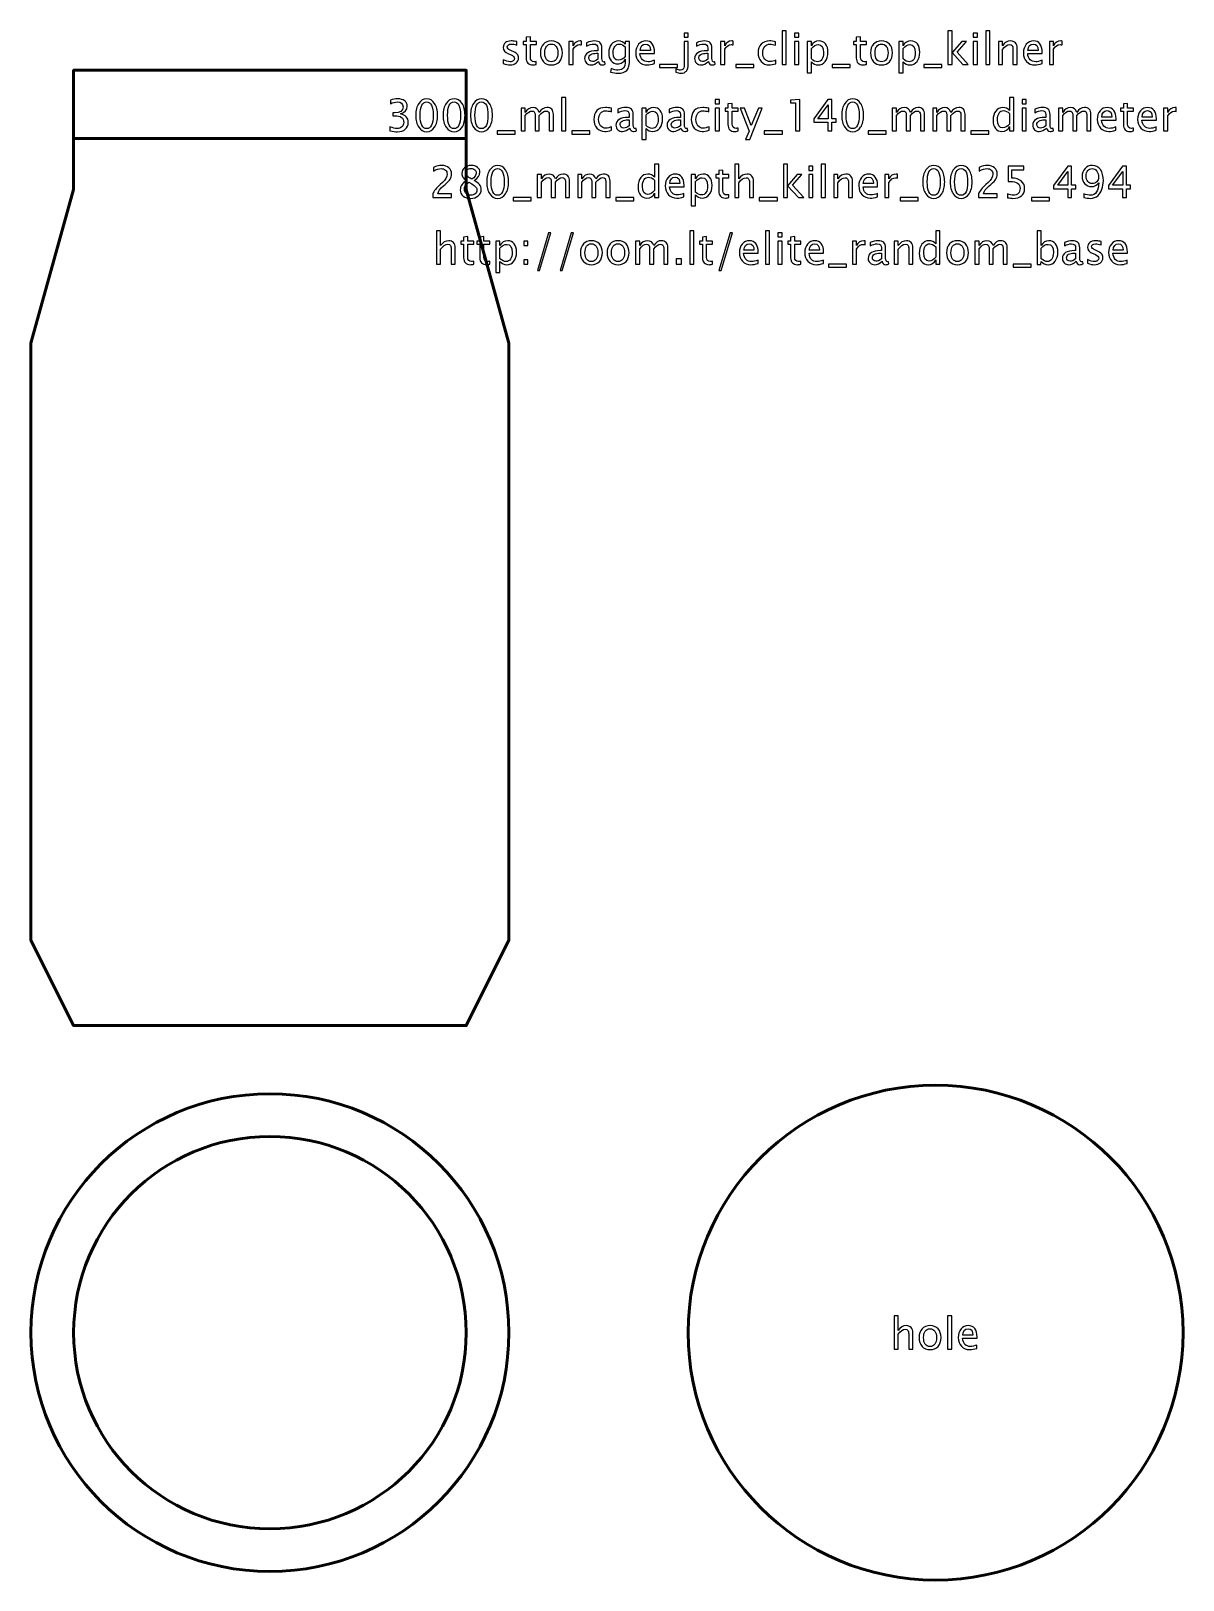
# Model space of a CAD drawing. Header units: centimetres. Extents: x -22 to 11.8, y -31.2 to 14.1.
import ezdxf

# ---------------------------------------------------------------- set-up
doc = ezdxf.new("R2010")
doc.units = ezdxf.units.CM
doc.header["$MEASUREMENT"] = 0
doc.layers.add('Layer 1', color=7, linetype='Continuous')

msp = doc.modelspace()

# ---------------------------------------------------------------- linework, layer by layer
at = {"layer": 'Layer 1', "lineweight": 53}
for centre, major_axis in [((4.5, -24), (0, 7.25)), ((-15, -24), (0, 7)), ((-15, -24), (0, 5.75))]:
    msp.add_ellipse(centre, major_axis=major_axis, ratio=1, dxfattribs=at)
at = {"layer": 'Layer 1'}
for points, knots in [([(-2.8666, 13.96673), (-2.8666, 13.96673), (-2.8666, 14.08865), (-2.8666, 14.08865), (-2.8666, 14.08865), (-2.8666, 14.08865), (-2.74468, 14.08865), (-2.74468, 14.08865), (-2.74468, 14.08865), (-2.74468, 14.08865), (-2.74468, 13.96673), (-2.74468, 13.96673), (-2.74468, 13.96673), (-2.74468, 13.96673), (-2.8666, 13.96673), (-2.8666, 13.96673)], [0, 0, 0, 0, 0.2, 0.2, 0.2, 0.2, 0.4, 0.4, 0.4, 0.4, 0.6, 0.6, 0.6, 0.6, 1, 1, 1, 1]), ([(0.00571, 13.17044), (0.00571, 13.17044), (0.00571, 14.14961), (0.00571, 14.14961), (0.00571, 14.14961), (0.00571, 14.14961), (0.12763, 14.14961), (0.12763, 14.14961), (0.12763, 14.14961), (0.12763, 14.14961), (0.12763, 13.17044), (0.12763, 13.17044), (0.12763, 13.17044), (0.12763, 13.17044), (0.00571, 13.17044), (0.00571, 13.17044)], [0, 0, 0, 0, 0.2, 0.2, 0.2, 0.2, 0.4, 0.4, 0.4, 0.4, 0.6, 0.6, 0.6, 0.6, 1, 1, 1, 1]), ([(0.37274, 13.96673), (0.37274, 13.96673), (0.37274, 14.08865), (0.37274, 14.08865), (0.37274, 14.08865), (0.37274, 14.08865), (0.49466, 14.08865), (0.49466, 14.08865), (0.49466, 14.08865), (0.49466, 14.08865), (0.49466, 13.96673), (0.49466, 13.96673), (0.49466, 13.96673), (0.49466, 13.96673), (0.37274, 13.96673), (0.37274, 13.96673)], [0, 0, 0, 0, 0.2, 0.2, 0.2, 0.2, 0.4, 0.4, 0.4, 0.4, 0.6, 0.6, 0.6, 0.6, 1, 1, 1, 1]), ([(4.86345, 13.17044), (4.86345, 13.17044), (4.86345, 14.14961), (4.86345, 14.14961), (4.86345, 14.14961), (4.86345, 14.14961), (4.98537, 14.14961), (4.98537, 14.14961), (4.98537, 14.14961), (4.98537, 14.14961), (4.98537, 13.51694), (4.98537, 13.51694), (4.98537, 13.51694), (4.98537, 13.51694), (5.27112, 13.84354), (5.27112, 13.84354), (5.27112, 13.84354), (5.27112, 13.84354), (5.40278, 13.84354), (5.40278, 13.84354), (5.40278, 13.84354), (5.40278, 13.84354), (5.12973, 13.52943), (5.12973, 13.52943), (5.12973, 13.52943), (5.12973, 13.52943), (5.45993, 13.17044), (5.45993, 13.17044), (5.45993, 13.17044), (5.45993, 13.17044), (5.30287, 13.17044), (5.30287, 13.17044), (5.30287, 13.17044), (5.30287, 13.17044), (4.98537, 13.51567), (4.98537, 13.51567), (4.98537, 13.51567), (4.98537, 13.51567), (4.98537, 13.17044), (4.98537, 13.17044), (4.98537, 13.17044), (4.98537, 13.17044), (4.86345, 13.17044), (4.86345, 13.17044)], [0, 0, 0, 0, 0.08333333, 0.08333333, 0.08333333, 0.08333333, 0.16666667, 0.16666667, 0.16666667, 0.16666667, 0.25, 0.25, 0.25, 0.25, 0.33333333, 0.33333333, 0.33333333, 0.33333333, 0.41666667, 0.41666667, 0.41666667, 0.41666667, 0.5, 0.5, 0.5, 0.5, 0.58333333, 0.58333333, 0.58333333, 0.58333333, 0.66666667, 0.66666667, 0.66666667, 0.66666667, 0.75, 0.75, 0.75, 0.75, 0.83333333, 0.83333333, 0.83333333, 0.83333333, 1, 1, 1, 1]), ([(5.60577, 13.96673), (5.60577, 13.96673), (5.60577, 14.08865), (5.60577, 14.08865), (5.60577, 14.08865), (5.60577, 14.08865), (5.72769, 14.08865), (5.72769, 14.08865), (5.72769, 14.08865), (5.72769, 14.08865), (5.72769, 13.96673), (5.72769, 13.96673), (5.72769, 13.96673), (5.72769, 13.96673), (5.60577, 13.96673), (5.60577, 13.96673)], [0, 0, 0, 0, 0.2, 0.2, 0.2, 0.2, 0.4, 0.4, 0.4, 0.4, 0.6, 0.6, 0.6, 0.6, 1, 1, 1, 1]), ([(5.9728, 13.17044), (5.9728, 13.17044), (5.9728, 14.14961), (5.9728, 14.14961), (5.9728, 14.14961), (5.9728, 14.14961), (6.09472, 14.14961), (6.09472, 14.14961), (6.09472, 14.14961), (6.09472, 14.14961), (6.09472, 13.17044), (6.09472, 13.17044), (6.09472, 13.17044), (6.09472, 13.17044), (5.9728, 13.17044), (5.9728, 13.17044)], [0, 0, 0, 0, 0.2, 0.2, 0.2, 0.2, 0.4, 0.4, 0.4, 0.4, 0.6, 0.6, 0.6, 0.6, 1, 1, 1, 1]), ([(-8.16906, 13.19457), (-8.16906, 13.19457), (-8.16906, 13.30633), (-8.16906, 13.30633), (-8.16906, 13.30633), (-8.08926, 13.26654), (-8.02005, 13.24664), (-7.96099, 13.24664), (-7.96099, 13.24664), (-7.92585, 13.24664), (-7.89664, 13.25617), (-7.87357, 13.27522), (-7.87357, 13.27522), (-7.8505, 13.29405), (-7.83886, 13.31776), (-7.83886, 13.34634), (-7.83886, 13.34634), (-7.83886, 13.38803), (-7.87124, 13.42254), (-7.93601, 13.44984), (-7.93601, 13.44984), (-7.93601, 13.44984), (-8.00735, 13.48011), (-8.00735, 13.48011), (-8.00735, 13.48011), (-8.11254, 13.52371), (-8.16525, 13.58679), (-8.16525, 13.6687), (-8.16525, 13.6687), (-8.16525, 13.72734), (-8.14451, 13.77348), (-8.10302, 13.80713), (-8.10302, 13.80713), (-8.06153, 13.84079), (-8.00459, 13.85751), (-7.93242, 13.85751), (-7.93242, 13.85751), (-7.89495, 13.85751), (-7.84838, 13.85243), (-7.79314, 13.84206), (-7.79314, 13.84206), (-7.79314, 13.84206), (-7.76774, 13.83719), (-7.76774, 13.83719), (-7.76774, 13.83719), (-7.76774, 13.83719), (-7.76774, 13.73559), (-7.76774, 13.73559), (-7.76774, 13.73559), (-7.83568, 13.75591), (-7.88987, 13.76607), (-7.9303, 13.76607), (-7.9303, 13.76607), (-7.96586, 13.76607), (-7.99401, 13.75824), (-8.01539, 13.74279), (-8.01539, 13.74279), (-8.03656, 13.72734), (-8.04714, 13.70659), (-8.04714, 13.68056), (-8.04714, 13.68056), (-8.04714, 13.64394), (-8.01751, 13.61282), (-7.95803, 13.58764), (-7.95803, 13.58764), (-7.95803, 13.58764), (-7.8994, 13.56287), (-7.8994, 13.56287), (-7.8994, 13.56287), (-7.83293, 13.53493), (-7.78594, 13.5053), (-7.75843, 13.47418), (-7.75843, 13.47418), (-7.7307, 13.44307), (-7.71694, 13.40412), (-7.71694, 13.35755), (-7.71694, 13.35755), (-7.71694, 13.2985), (-7.74022, 13.25003), (-7.787, 13.21214), (-7.787, 13.21214), (-7.83357, 13.17425), (-7.89326, 13.1552), (-7.96586, 13.1552), (-7.96586, 13.1552), (-8.02174, 13.1552), (-8.08926, 13.16832), (-8.16906, 13.19457)], [0, 0, 0, 0, 0.04347826, 0.04347826, 0.04347826, 0.04347826, 0.08695652, 0.08695652, 0.08695652, 0.08695652, 0.13043478, 0.13043478, 0.13043478, 0.13043478, 0.17391304, 0.17391304, 0.17391304, 0.17391304, 0.2173913, 0.2173913, 0.2173913, 0.2173913, 0.26086957, 0.26086957, 0.26086957, 0.26086957, 0.30434783, 0.30434783, 0.30434783, 0.30434783, 0.34782609, 0.34782609, 0.34782609, 0.34782609, 0.39130435, 0.39130435, 0.39130435, 0.39130435, 0.43478261, 0.43478261, 0.43478261, 0.43478261, 0.47826087, 0.47826087, 0.47826087, 0.47826087, 0.52173913, 0.52173913, 0.52173913, 0.52173913, 0.56521739, 0.56521739, 0.56521739, 0.56521739, 0.60869565, 0.60869565, 0.60869565, 0.60869565, 0.65217391, 0.65217391, 0.65217391, 0.65217391, 0.69565217, 0.69565217, 0.69565217, 0.69565217, 0.73913043, 0.73913043, 0.73913043, 0.73913043, 0.7826087, 0.7826087, 0.7826087, 0.7826087, 0.82608696, 0.82608696, 0.82608696, 0.82608696, 0.86956522, 0.86956522, 0.86956522, 0.86956522, 0.91304348, 0.91304348, 0.91304348, 0.91304348, 1, 1, 1, 1]), ([(-7.19645, 13.17065), (-7.23413, 13.16028), (-7.26693, 13.1552), (-7.29466, 13.1552), (-7.29466, 13.1552), (-7.35689, 13.1552), (-7.40536, 13.17298), (-7.44008, 13.20854), (-7.44008, 13.20854), (-7.475, 13.2441), (-7.49236, 13.29342), (-7.49236, 13.35671), (-7.49236, 13.35671), (-7.49236, 13.35671), (-7.49236, 13.7521), (-7.49236, 13.7521), (-7.49236, 13.7521), (-7.49236, 13.7521), (-7.5766, 13.7521), (-7.5766, 13.7521), (-7.5766, 13.7521), (-7.5766, 13.7521), (-7.5766, 13.84354), (-7.5766, 13.84354), (-7.5766, 13.84354), (-7.5766, 13.84354), (-7.49236, 13.84354), (-7.49236, 13.84354), (-7.49236, 13.84354), (-7.49236, 13.84354), (-7.49236, 13.96525), (-7.49236, 13.96525), (-7.49236, 13.96525), (-7.49236, 13.96525), (-7.37044, 13.97689), (-7.37044, 13.97689), (-7.37044, 13.97689), (-7.37044, 13.97689), (-7.37044, 13.84354), (-7.37044, 13.84354), (-7.37044, 13.84354), (-7.37044, 13.84354), (-7.19391, 13.84354), (-7.19391, 13.84354), (-7.19391, 13.84354), (-7.19391, 13.84354), (-7.19391, 13.7521), (-7.19391, 13.7521), (-7.19391, 13.7521), (-7.19391, 13.7521), (-7.37044, 13.7521), (-7.37044, 13.7521), (-7.37044, 13.7521), (-7.37044, 13.7521), (-7.37044, 13.37872), (-7.37044, 13.37872), (-7.37044, 13.37872), (-7.37044, 13.29067), (-7.33213, 13.24664), (-7.25572, 13.24664), (-7.25572, 13.24664), (-7.23942, 13.24664), (-7.21973, 13.24939), (-7.19645, 13.25468), (-7.19645, 13.25468), (-7.19645, 13.25468), (-7.19645, 13.17065), (-7.19645, 13.17065)], [0, 0, 0, 0, 0.05555556, 0.05555556, 0.05555556, 0.05555556, 0.11111111, 0.11111111, 0.11111111, 0.11111111, 0.16666667, 0.16666667, 0.16666667, 0.16666667, 0.22222222, 0.22222222, 0.22222222, 0.22222222, 0.27777778, 0.27777778, 0.27777778, 0.27777778, 0.33333333, 0.33333333, 0.33333333, 0.33333333, 0.38888889, 0.38888889, 0.38888889, 0.38888889, 0.44444444, 0.44444444, 0.44444444, 0.44444444, 0.5, 0.5, 0.5, 0.5, 0.55555556, 0.55555556, 0.55555556, 0.55555556, 0.61111111, 0.61111111, 0.61111111, 0.61111111, 0.66666667, 0.66666667, 0.66666667, 0.66666667, 0.72222222, 0.72222222, 0.72222222, 0.72222222, 0.77777778, 0.77777778, 0.77777778, 0.77777778, 0.83333333, 0.83333333, 0.83333333, 0.83333333, 0.88888889, 0.88888889, 0.88888889, 0.88888889, 1, 1, 1, 1]), ([(-6.75449, 13.1552), (-6.85334, 13.1552), (-6.93165, 13.18674), (-6.98923, 13.24982), (-6.98923, 13.24982), (-7.04701, 13.31289), (-7.0758, 13.39862), (-7.0758, 13.50678), (-7.0758, 13.50678), (-7.0758, 13.61473), (-7.04701, 13.70024), (-6.98923, 13.76311), (-6.98923, 13.76311), (-6.93165, 13.82597), (-6.85334, 13.85751), (-6.75449, 13.85751), (-6.75449, 13.85751), (-6.65564, 13.85751), (-6.57732, 13.82597), (-6.51975, 13.76311), (-6.51975, 13.76311), (-6.46197, 13.70024), (-6.43318, 13.61473), (-6.43318, 13.50678), (-6.43318, 13.50678), (-6.43318, 13.39862), (-6.46197, 13.31289), (-6.51975, 13.24982), (-6.51975, 13.24982), (-6.57732, 13.18674), (-6.65564, 13.1552), (-6.75449, 13.1552)], [0, 0, 0, 0, 0.11111111, 0.11111111, 0.11111111, 0.11111111, 0.22222222, 0.22222222, 0.22222222, 0.22222222, 0.33333333, 0.33333333, 0.33333333, 0.33333333, 0.44444444, 0.44444444, 0.44444444, 0.44444444, 0.55555556, 0.55555556, 0.55555556, 0.55555556, 0.66666667, 0.66666667, 0.66666667, 0.66666667, 0.77777778, 0.77777778, 0.77777778, 0.77777778, 1, 1, 1, 1]), ([(-6.7547, 13.24664), (-6.69438, 13.24664), (-6.64739, 13.26929), (-6.61394, 13.3148), (-6.61394, 13.3148), (-6.58071, 13.36009), (-6.56399, 13.42423), (-6.56399, 13.50678), (-6.56399, 13.50678), (-6.56399, 13.58912), (-6.58071, 13.65304), (-6.61394, 13.69834), (-6.61394, 13.69834), (-6.64739, 13.74342), (-6.69438, 13.76607), (-6.7547, 13.76607), (-6.7547, 13.76607), (-6.81524, 13.76607), (-6.86223, 13.74342), (-6.89525, 13.69834), (-6.89525, 13.69834), (-6.92848, 13.65304), (-6.94499, 13.58912), (-6.94499, 13.50678), (-6.94499, 13.50678), (-6.94499, 13.42423), (-6.92848, 13.36009), (-6.89525, 13.3148), (-6.89525, 13.3148), (-6.86223, 13.26929), (-6.81524, 13.24664), (-6.7547, 13.24664)], [0, 0, 0, 0, 0.11111111, 0.11111111, 0.11111111, 0.11111111, 0.22222222, 0.22222222, 0.22222222, 0.22222222, 0.33333333, 0.33333333, 0.33333333, 0.33333333, 0.44444444, 0.44444444, 0.44444444, 0.44444444, 0.55555556, 0.55555556, 0.55555556, 0.55555556, 0.66666667, 0.66666667, 0.66666667, 0.66666667, 0.77777778, 0.77777778, 0.77777778, 0.77777778, 1, 1, 1, 1]), ([(-6.24226, 13.17044), (-6.24226, 13.17044), (-6.24226, 13.84354), (-6.24226, 13.84354), (-6.24226, 13.84354), (-6.24226, 13.84354), (-6.12034, 13.84354), (-6.12034, 13.84354), (-6.12034, 13.84354), (-6.12034, 13.84354), (-6.12034, 13.71633), (-6.12034, 13.71633), (-6.12034, 13.71633), (-6.07187, 13.81052), (-6.00159, 13.85751), (-5.90931, 13.85751), (-5.90931, 13.85751), (-5.89682, 13.85751), (-5.8837, 13.85645), (-5.87015, 13.85434), (-5.87015, 13.85434), (-5.87015, 13.85434), (-5.87015, 13.74025), (-5.87015, 13.74025), (-5.87015, 13.74025), (-5.89132, 13.74723), (-5.90994, 13.75083), (-5.92603, 13.75083), (-5.92603, 13.75083), (-6.0035, 13.75083), (-6.06827, 13.70511), (-6.12034, 13.61346), (-6.12034, 13.61346), (-6.12034, 13.61346), (-6.12034, 13.17044), (-6.12034, 13.17044), (-6.12034, 13.17044), (-6.12034, 13.17044), (-6.24226, 13.17044), (-6.24226, 13.17044)], [0, 0, 0, 0, 0.09090909, 0.09090909, 0.09090909, 0.09090909, 0.18181818, 0.18181818, 0.18181818, 0.18181818, 0.27272727, 0.27272727, 0.27272727, 0.27272727, 0.36363636, 0.36363636, 0.36363636, 0.36363636, 0.45454545, 0.45454545, 0.45454545, 0.45454545, 0.54545455, 0.54545455, 0.54545455, 0.54545455, 0.63636364, 0.63636364, 0.63636364, 0.63636364, 0.72727273, 0.72727273, 0.72727273, 0.72727273, 0.81818182, 0.81818182, 0.81818182, 0.81818182, 1, 1, 1, 1]), ([(-5.3757, 13.25617), (-5.44893, 13.18886), (-5.51942, 13.1552), (-5.58715, 13.1552), (-5.58715, 13.1552), (-5.64282, 13.1552), (-5.68918, 13.17256), (-5.72579, 13.20748), (-5.72579, 13.20748), (-5.76262, 13.24241), (-5.78104, 13.28643), (-5.78104, 13.33956), (-5.78104, 13.33956), (-5.78104, 13.41301), (-5.75014, 13.46953), (-5.68833, 13.5089), (-5.68833, 13.5089), (-5.62652, 13.54827), (-5.53783, 13.56795), (-5.42226, 13.56795), (-5.42226, 13.56795), (-5.42226, 13.56795), (-5.39369, 13.56795), (-5.39369, 13.56795), (-5.39369, 13.56795), (-5.39369, 13.56795), (-5.39369, 13.64902), (-5.39369, 13.64902), (-5.39369, 13.64902), (-5.39369, 13.72712), (-5.43433, 13.76607), (-5.51582, 13.76607), (-5.51582, 13.76607), (-5.5789, 13.76607), (-5.6479, 13.74617), (-5.72262, 13.70638), (-5.72262, 13.70638), (-5.72262, 13.70638), (-5.72262, 13.80671), (-5.72262, 13.80671), (-5.72262, 13.80671), (-5.64049, 13.84058), (-5.56302, 13.85751), (-5.49042, 13.85751), (-5.49042, 13.85751), (-5.4157, 13.85751), (-5.36046, 13.84058), (-5.32511, 13.8065), (-5.32511, 13.8065), (-5.28955, 13.77242), (-5.27177, 13.71993), (-5.27177, 13.64902), (-5.27177, 13.64902), (-5.27177, 13.64902), (-5.27177, 13.34485), (-5.27177, 13.34485), (-5.27177, 13.34485), (-5.27177, 13.27522), (-5.25039, 13.24029), (-5.20742, 13.24029), (-5.20742, 13.24029), (-5.20213, 13.24029), (-5.1943, 13.24114), (-5.18393, 13.24283), (-5.18393, 13.24283), (-5.18393, 13.24283), (-5.17525, 13.1751), (-5.17525, 13.1751), (-5.17525, 13.1751), (-5.20298, 13.16176), (-5.23346, 13.1552), (-5.2669, 13.1552), (-5.2669, 13.1552), (-5.32384, 13.1552), (-5.36003, 13.18886), (-5.3757, 13.25617)], [0, 0, 0, 0, 0.05, 0.05, 0.05, 0.05, 0.1, 0.1, 0.1, 0.1, 0.15, 0.15, 0.15, 0.15, 0.2, 0.2, 0.2, 0.2, 0.25, 0.25, 0.25, 0.25, 0.3, 0.3, 0.3, 0.3, 0.35, 0.35, 0.35, 0.35, 0.4, 0.4, 0.4, 0.4, 0.45, 0.45, 0.45, 0.45, 0.5, 0.5, 0.5, 0.5, 0.55, 0.55, 0.55, 0.55, 0.6, 0.6, 0.6, 0.6, 0.65, 0.65, 0.65, 0.65, 0.7, 0.7, 0.7, 0.7, 0.75, 0.75, 0.75, 0.75, 0.8, 0.8, 0.8, 0.8, 0.85, 0.85, 0.85, 0.85, 0.9, 0.9, 0.9, 0.9, 1, 1, 1, 1]), ([(-5.01883, 12.94692), (-5.01883, 12.94692), (-5.00444, 13.05233), (-5.00444, 13.05233), (-5.00444, 13.05233), (-4.93374, 13.01931), (-4.86368, 13.0028), (-4.79446, 13.0028), (-4.79446, 13.0028), (-4.65709, 13.0028), (-4.5883, 13.07561), (-4.5883, 13.22103), (-4.5883, 13.22103), (-4.5883, 13.22103), (-4.5883, 13.32686), (-4.5883, 13.32686), (-4.5883, 13.32686), (-4.60947, 13.2822), (-4.63952, 13.2477), (-4.67868, 13.22293), (-4.67868, 13.22293), (-4.71784, 13.19817), (-4.76144, 13.18568), (-4.80949, 13.18568), (-4.80949, 13.18568), (-4.89098, 13.18568), (-4.95554, 13.21489), (-5.00317, 13.27331), (-5.00317, 13.27331), (-5.05079, 13.33173), (-5.07471, 13.41089), (-5.07471, 13.5108), (-5.07471, 13.5108), (-5.07471, 13.61304), (-5.04762, 13.69643), (-4.99343, 13.76099), (-4.99343, 13.76099), (-4.93903, 13.82534), (-4.86897, 13.85751), (-4.78282, 13.85751), (-4.78282, 13.85751), (-4.70747, 13.85751), (-4.64249, 13.82703), (-4.5883, 13.76586), (-4.5883, 13.76586), (-4.5883, 13.76586), (-4.5883, 13.84354), (-4.5883, 13.84354), (-4.5883, 13.84354), (-4.5883, 13.84354), (-4.46638, 13.84354), (-4.46638, 13.84354), (-4.46638, 13.84354), (-4.46638, 13.84354), (-4.46638, 13.35417), (-4.46638, 13.35417), (-4.46638, 13.35417), (-4.46638, 13.24897), (-4.47188, 13.17108), (-4.48289, 13.12049), (-4.48289, 13.12049), (-4.49368, 13.0699), (-4.51443, 13.02841), (-4.54448, 12.99624), (-4.54448, 12.99624), (-4.59782, 12.93972), (-4.68122, 12.91136), (-4.79446, 12.91136), (-4.79446, 12.91136), (-4.87214, 12.91136), (-4.94686, 12.92321), (-5.01883, 12.94692)], [0, 0, 0, 0, 0.05263158, 0.05263158, 0.05263158, 0.05263158, 0.10526316, 0.10526316, 0.10526316, 0.10526316, 0.15789474, 0.15789474, 0.15789474, 0.15789474, 0.21052632, 0.21052632, 0.21052632, 0.21052632, 0.26315789, 0.26315789, 0.26315789, 0.26315789, 0.31578947, 0.31578947, 0.31578947, 0.31578947, 0.36842105, 0.36842105, 0.36842105, 0.36842105, 0.42105263, 0.42105263, 0.42105263, 0.42105263, 0.47368421, 0.47368421, 0.47368421, 0.47368421, 0.52631579, 0.52631579, 0.52631579, 0.52631579, 0.57894737, 0.57894737, 0.57894737, 0.57894737, 0.63157895, 0.63157895, 0.63157895, 0.63157895, 0.68421053, 0.68421053, 0.68421053, 0.68421053, 0.73684211, 0.73684211, 0.73684211, 0.73684211, 0.78947368, 0.78947368, 0.78947368, 0.78947368, 0.84210526, 0.84210526, 0.84210526, 0.84210526, 0.89473684, 0.89473684, 0.89473684, 0.89473684, 1, 1, 1, 1]), ([(-4.5883, 13.40327), (-4.5883, 13.40327), (-4.5883, 13.68246), (-4.5883, 13.68246), (-4.5883, 13.68246), (-4.64206, 13.73813), (-4.70069, 13.76607), (-4.76398, 13.76607), (-4.76398, 13.76607), (-4.82029, 13.76607), (-4.86431, 13.74363), (-4.89606, 13.69855), (-4.89606, 13.69855), (-4.92802, 13.65368), (-4.9439, 13.59123), (-4.9439, 13.51165), (-4.9439, 13.51165), (-4.9439, 13.36539), (-4.89204, 13.29236), (-4.78811, 13.29236), (-4.78811, 13.29236), (-4.71742, 13.29236), (-4.65074, 13.3294), (-4.5883, 13.40327)], [0, 0, 0, 0, 0.14285714, 0.14285714, 0.14285714, 0.14285714, 0.28571429, 0.28571429, 0.28571429, 0.28571429, 0.42857143, 0.42857143, 0.42857143, 0.42857143, 0.57142857, 0.57142857, 0.57142857, 0.57142857, 0.71428571, 0.71428571, 0.71428571, 0.71428571, 1, 1, 1, 1]), ([(-3.73549, 13.19203), (-3.8174, 13.16748), (-3.88747, 13.1552), (-3.94589, 13.1552), (-3.94589, 13.1552), (-4.04558, 13.1552), (-4.12665, 13.18822), (-4.18909, 13.25405), (-4.18909, 13.25405), (-4.25153, 13.31988), (-4.28286, 13.40518), (-4.28286, 13.51017), (-4.28286, 13.51017), (-4.28286, 13.61198), (-4.25534, 13.69559), (-4.2001, 13.76099), (-4.2001, 13.76099), (-4.14485, 13.82618), (-4.07416, 13.85878), (-3.98801, 13.85878), (-3.98801, 13.85878), (-3.90652, 13.85878), (-3.84344, 13.82978), (-3.79899, 13.77179), (-3.79899, 13.77179), (-3.75454, 13.71379), (-3.73231, 13.63166), (-3.73231, 13.52519), (-3.73231, 13.52519), (-3.73231, 13.52519), (-3.73295, 13.48794), (-3.73295, 13.48794), (-3.73295, 13.48794), (-3.73295, 13.48794), (-4.1584, 13.48794), (-4.1584, 13.48794), (-4.1584, 13.48794), (-4.14062, 13.32707), (-4.06209, 13.24664), (-3.92303, 13.24664), (-3.92303, 13.24664), (-3.87201, 13.24664), (-3.80957, 13.26103), (-3.73549, 13.28982), (-3.73549, 13.28982), (-3.73549, 13.28982), (-3.73549, 13.19203), (-3.73549, 13.19203)], [0, 0, 0, 0, 0.07692308, 0.07692308, 0.07692308, 0.07692308, 0.15384615, 0.15384615, 0.15384615, 0.15384615, 0.23076923, 0.23076923, 0.23076923, 0.23076923, 0.30769231, 0.30769231, 0.30769231, 0.30769231, 0.38461538, 0.38461538, 0.38461538, 0.38461538, 0.46153846, 0.46153846, 0.46153846, 0.46153846, 0.53846154, 0.53846154, 0.53846154, 0.53846154, 0.61538462, 0.61538462, 0.61538462, 0.61538462, 0.69230769, 0.69230769, 0.69230769, 0.69230769, 0.76923077, 0.76923077, 0.76923077, 0.76923077, 0.84615385, 0.84615385, 0.84615385, 0.84615385, 1, 1, 1, 1]), ([(-4.15205, 13.57938), (-4.15205, 13.57938), (-3.85487, 13.57938), (-3.85487, 13.57938), (-3.85487, 13.57938), (-3.85487, 13.70469), (-3.90165, 13.76734), (-3.99499, 13.76734), (-3.99499, 13.76734), (-4.08897, 13.76734), (-4.14125, 13.70469), (-4.15205, 13.57938)], [0, 0, 0, 0, 0.25, 0.25, 0.25, 0.25, 0.5, 0.5, 0.5, 0.5, 1, 1, 1, 1]), ([(-3.10409, 12.94184), (-3.10409, 12.94184), (-3.10409, 13.03963), (-3.10409, 13.03963), (-3.10409, 13.03963), (-3.04694, 13.01508), (-3.00334, 13.0028), (-2.97349, 13.0028), (-2.97349, 13.0028), (-2.93962, 13.0028), (-2.91317, 13.0119), (-2.89454, 13.0301), (-2.89454, 13.0301), (-2.88205, 13.04238), (-2.87443, 13.05656), (-2.87126, 13.07223), (-2.87126, 13.07223), (-2.86808, 13.08789), (-2.8666, 13.1207), (-2.8666, 13.17065), (-2.8666, 13.17065), (-2.8666, 13.17065), (-2.8666, 13.84354), (-2.8666, 13.84354), (-2.8666, 13.84354), (-2.8666, 13.84354), (-2.74468, 13.84354), (-2.74468, 13.84354), (-2.74468, 13.84354), (-2.74468, 13.84354), (-2.74468, 13.17086), (-2.74468, 13.17086), (-2.74468, 13.17086), (-2.74468, 12.99793), (-2.8177, 12.91136), (-2.96397, 12.91136), (-2.96397, 12.91136), (-3.00736, 12.91136), (-3.05414, 12.92152), (-3.10409, 12.94184)], [0, 0, 0, 0, 0.09090909, 0.09090909, 0.09090909, 0.09090909, 0.18181818, 0.18181818, 0.18181818, 0.18181818, 0.27272727, 0.27272727, 0.27272727, 0.27272727, 0.36363636, 0.36363636, 0.36363636, 0.36363636, 0.45454545, 0.45454545, 0.45454545, 0.45454545, 0.54545455, 0.54545455, 0.54545455, 0.54545455, 0.63636364, 0.63636364, 0.63636364, 0.63636364, 0.72727273, 0.72727273, 0.72727273, 0.72727273, 0.81818182, 0.81818182, 0.81818182, 0.81818182, 1, 1, 1, 1]), ([(-2.15371, 13.25617), (-2.22694, 13.18886), (-2.29743, 13.1552), (-2.36516, 13.1552), (-2.36516, 13.1552), (-2.42083, 13.1552), (-2.46719, 13.17256), (-2.5038, 13.20748), (-2.5038, 13.20748), (-2.54063, 13.24241), (-2.55905, 13.28643), (-2.55905, 13.33956), (-2.55905, 13.33956), (-2.55905, 13.41301), (-2.52815, 13.46953), (-2.46634, 13.5089), (-2.46634, 13.5089), (-2.40453, 13.54827), (-2.31584, 13.56795), (-2.20027, 13.56795), (-2.20027, 13.56795), (-2.20027, 13.56795), (-2.1717, 13.56795), (-2.1717, 13.56795), (-2.1717, 13.56795), (-2.1717, 13.56795), (-2.1717, 13.64902), (-2.1717, 13.64902), (-2.1717, 13.64902), (-2.1717, 13.72712), (-2.21234, 13.76607), (-2.29383, 13.76607), (-2.29383, 13.76607), (-2.35691, 13.76607), (-2.42591, 13.74617), (-2.50063, 13.70638), (-2.50063, 13.70638), (-2.50063, 13.70638), (-2.50063, 13.80671), (-2.50063, 13.80671), (-2.50063, 13.80671), (-2.4185, 13.84058), (-2.34103, 13.85751), (-2.26843, 13.85751), (-2.26843, 13.85751), (-2.19371, 13.85751), (-2.13847, 13.84058), (-2.10312, 13.8065), (-2.10312, 13.8065), (-2.06756, 13.77242), (-2.04978, 13.71993), (-2.04978, 13.64902), (-2.04978, 13.64902), (-2.04978, 13.64902), (-2.04978, 13.34485), (-2.04978, 13.34485), (-2.04978, 13.34485), (-2.04978, 13.27522), (-2.0284, 13.24029), (-1.98543, 13.24029), (-1.98543, 13.24029), (-1.98014, 13.24029), (-1.97231, 13.24114), (-1.96194, 13.24283), (-1.96194, 13.24283), (-1.96194, 13.24283), (-1.95326, 13.1751), (-1.95326, 13.1751), (-1.95326, 13.1751), (-1.98099, 13.16176), (-2.01147, 13.1552), (-2.04491, 13.1552), (-2.04491, 13.1552), (-2.10185, 13.1552), (-2.13804, 13.18886), (-2.15371, 13.25617)], [0, 0, 0, 0, 0.05, 0.05, 0.05, 0.05, 0.1, 0.1, 0.1, 0.1, 0.15, 0.15, 0.15, 0.15, 0.2, 0.2, 0.2, 0.2, 0.25, 0.25, 0.25, 0.25, 0.3, 0.3, 0.3, 0.3, 0.35, 0.35, 0.35, 0.35, 0.4, 0.4, 0.4, 0.4, 0.45, 0.45, 0.45, 0.45, 0.5, 0.5, 0.5, 0.5, 0.55, 0.55, 0.55, 0.55, 0.6, 0.6, 0.6, 0.6, 0.65, 0.65, 0.65, 0.65, 0.7, 0.7, 0.7, 0.7, 0.75, 0.75, 0.75, 0.75, 0.8, 0.8, 0.8, 0.8, 0.85, 0.85, 0.85, 0.85, 0.9, 0.9, 0.9, 0.9, 1, 1, 1, 1]), ([(-1.79938, 13.17044), (-1.79938, 13.17044), (-1.79938, 13.84354), (-1.79938, 13.84354), (-1.79938, 13.84354), (-1.79938, 13.84354), (-1.67746, 13.84354), (-1.67746, 13.84354), (-1.67746, 13.84354), (-1.67746, 13.84354), (-1.67746, 13.71633), (-1.67746, 13.71633), (-1.67746, 13.71633), (-1.62899, 13.81052), (-1.55871, 13.85751), (-1.46643, 13.85751), (-1.46643, 13.85751), (-1.45394, 13.85751), (-1.44082, 13.85645), (-1.42727, 13.85434), (-1.42727, 13.85434), (-1.42727, 13.85434), (-1.42727, 13.74025), (-1.42727, 13.74025), (-1.42727, 13.74025), (-1.44844, 13.74723), (-1.46706, 13.75083), (-1.48315, 13.75083), (-1.48315, 13.75083), (-1.56062, 13.75083), (-1.62539, 13.70511), (-1.67746, 13.61346), (-1.67746, 13.61346), (-1.67746, 13.61346), (-1.67746, 13.17044), (-1.67746, 13.17044), (-1.67746, 13.17044), (-1.67746, 13.17044), (-1.79938, 13.17044), (-1.79938, 13.17044)], [0, 0, 0, 0, 0.09090909, 0.09090909, 0.09090909, 0.09090909, 0.18181818, 0.18181818, 0.18181818, 0.18181818, 0.27272727, 0.27272727, 0.27272727, 0.27272727, 0.36363636, 0.36363636, 0.36363636, 0.36363636, 0.45454545, 0.45454545, 0.45454545, 0.45454545, 0.54545455, 0.54545455, 0.54545455, 0.54545455, 0.63636364, 0.63636364, 0.63636364, 0.63636364, 0.72727273, 0.72727273, 0.72727273, 0.72727273, 0.81818182, 0.81818182, 0.81818182, 0.81818182, 1, 1, 1, 1]), ([(-0.17738, 13.19076), (-0.25633, 13.16705), (-0.32449, 13.1552), (-0.38185, 13.1552), (-0.38185, 13.1552), (-0.47287, 13.1552), (-0.54822, 13.18886), (-0.60812, 13.25595), (-0.60812, 13.25595), (-0.66802, 13.32326), (-0.69808, 13.40814), (-0.69808, 13.51038), (-0.69808, 13.51038), (-0.69808, 13.6196), (-0.66845, 13.7049), (-0.60918, 13.76586), (-0.60918, 13.76586), (-0.54991, 13.82703), (-0.46715, 13.85751), (-0.36089, 13.85751), (-0.36089, 13.85751), (-0.30861, 13.85751), (-0.24977, 13.85031), (-0.185, 13.83592), (-0.185, 13.83592), (-0.185, 13.83592), (-0.185, 13.73305), (-0.185, 13.73305), (-0.185, 13.73305), (-0.25379, 13.75337), (-0.30988, 13.76353), (-0.35306, 13.76353), (-0.35306, 13.76353), (-0.41572, 13.76353), (-0.46588, 13.74004), (-0.50335, 13.69326), (-0.50335, 13.69326), (-0.54081, 13.64648), (-0.55965, 13.58404), (-0.55965, 13.50614), (-0.55965, 13.50614), (-0.55965, 13.43058), (-0.54018, 13.36962), (-0.50144, 13.32284), (-0.50144, 13.32284), (-0.46271, 13.27627), (-0.41212, 13.25299), (-0.34925, 13.25299), (-0.34925, 13.25299), (-0.29358, 13.25299), (-0.23643, 13.26738), (-0.17738, 13.29617), (-0.17738, 13.29617), (-0.17738, 13.29617), (-0.17738, 13.19076), (-0.17738, 13.19076)], [0, 0, 0, 0, 0.06666667, 0.06666667, 0.06666667, 0.06666667, 0.13333333, 0.13333333, 0.13333333, 0.13333333, 0.2, 0.2, 0.2, 0.2, 0.26666667, 0.26666667, 0.26666667, 0.26666667, 0.33333333, 0.33333333, 0.33333333, 0.33333333, 0.4, 0.4, 0.4, 0.4, 0.46666667, 0.46666667, 0.46666667, 0.46666667, 0.53333333, 0.53333333, 0.53333333, 0.53333333, 0.6, 0.6, 0.6, 0.6, 0.66666667, 0.66666667, 0.66666667, 0.66666667, 0.73333333, 0.73333333, 0.73333333, 0.73333333, 0.8, 0.8, 0.8, 0.8, 0.86666667, 0.86666667, 0.86666667, 0.86666667, 1, 1, 1, 1]), ([(0.37274, 13.17044), (0.37274, 13.17044), (0.37274, 13.84354), (0.37274, 13.84354), (0.37274, 13.84354), (0.37274, 13.84354), (0.49466, 13.84354), (0.49466, 13.84354), (0.49466, 13.84354), (0.49466, 13.84354), (0.49466, 13.17044), (0.49466, 13.17044), (0.49466, 13.17044), (0.49466, 13.17044), (0.37274, 13.17044), (0.37274, 13.17044)], [0, 0, 0, 0, 0.2, 0.2, 0.2, 0.2, 0.4, 0.4, 0.4, 0.4, 0.6, 0.6, 0.6, 0.6, 1, 1, 1, 1]), ([(0.73977, 12.92533), (0.73977, 12.92533), (0.73977, 13.84354), (0.73977, 13.84354), (0.73977, 13.84354), (0.73977, 13.84354), (0.86169, 13.84354), (0.86169, 13.84354), (0.86169, 13.84354), (0.86169, 13.84354), (0.86169, 13.71633), (0.86169, 13.71633), (0.86169, 13.71633), (0.91164, 13.81052), (0.98679, 13.85751), (1.0869, 13.85751), (1.0869, 13.85751), (1.16797, 13.85751), (1.23168, 13.82809), (1.27825, 13.76903), (1.27825, 13.76903), (1.32482, 13.70998), (1.3481, 13.62933), (1.3481, 13.5271), (1.3481, 13.5271), (1.3481, 13.41576), (1.32164, 13.3258), (1.26894, 13.25765), (1.26894, 13.25765), (1.21623, 13.18928), (1.14681, 13.1552), (1.06087, 13.1552), (1.06087, 13.1552), (0.98107, 13.1552), (0.91461, 13.18568), (0.86169, 13.24685), (0.86169, 13.24685), (0.86169, 13.24685), (0.86169, 12.92533), (0.86169, 12.92533), (0.86169, 12.92533), (0.86169, 12.92533), (0.73977, 12.92533), (0.73977, 12.92533)], [0, 0, 0, 0, 0.08333333, 0.08333333, 0.08333333, 0.08333333, 0.16666667, 0.16666667, 0.16666667, 0.16666667, 0.25, 0.25, 0.25, 0.25, 0.33333333, 0.33333333, 0.33333333, 0.33333333, 0.41666667, 0.41666667, 0.41666667, 0.41666667, 0.5, 0.5, 0.5, 0.5, 0.58333333, 0.58333333, 0.58333333, 0.58333333, 0.66666667, 0.66666667, 0.66666667, 0.66666667, 0.75, 0.75, 0.75, 0.75, 0.83333333, 0.83333333, 0.83333333, 0.83333333, 1, 1, 1, 1]), ([(0.86169, 13.33088), (0.92456, 13.27479), (0.98446, 13.24664), (1.0414, 13.24664), (1.0414, 13.24664), (1.09749, 13.24664), (1.14088, 13.27014), (1.17136, 13.31691), (1.17136, 13.31691), (1.20205, 13.36369), (1.21729, 13.42952), (1.21729, 13.51461), (1.21729, 13.51461), (1.21729, 13.67209), (1.16522, 13.75083), (1.06108, 13.75083), (1.06108, 13.75083), (0.99292, 13.75083), (0.92646, 13.714), (0.86169, 13.64013), (0.86169, 13.64013), (0.86169, 13.64013), (0.86169, 13.33088), (0.86169, 13.33088)], [0, 0, 0, 0, 0.14285714, 0.14285714, 0.14285714, 0.14285714, 0.28571429, 0.28571429, 0.28571429, 0.28571429, 0.42857143, 0.42857143, 0.42857143, 0.42857143, 0.57142857, 0.57142857, 0.57142857, 0.57142857, 0.71428571, 0.71428571, 0.71428571, 0.71428571, 1, 1, 1, 1]), ([(2.47501, 13.17065), (2.43733, 13.16028), (2.40453, 13.1552), (2.3768, 13.1552), (2.3768, 13.1552), (2.31457, 13.1552), (2.2661, 13.17298), (2.23138, 13.20854), (2.23138, 13.20854), (2.19646, 13.2441), (2.1791, 13.29342), (2.1791, 13.35671), (2.1791, 13.35671), (2.1791, 13.35671), (2.1791, 13.7521), (2.1791, 13.7521), (2.1791, 13.7521), (2.1791, 13.7521), (2.09486, 13.7521), (2.09486, 13.7521), (2.09486, 13.7521), (2.09486, 13.7521), (2.09486, 13.84354), (2.09486, 13.84354), (2.09486, 13.84354), (2.09486, 13.84354), (2.1791, 13.84354), (2.1791, 13.84354), (2.1791, 13.84354), (2.1791, 13.84354), (2.1791, 13.96525), (2.1791, 13.96525), (2.1791, 13.96525), (2.1791, 13.96525), (2.30102, 13.97689), (2.30102, 13.97689), (2.30102, 13.97689), (2.30102, 13.97689), (2.30102, 13.84354), (2.30102, 13.84354), (2.30102, 13.84354), (2.30102, 13.84354), (2.47755, 13.84354), (2.47755, 13.84354), (2.47755, 13.84354), (2.47755, 13.84354), (2.47755, 13.7521), (2.47755, 13.7521), (2.47755, 13.7521), (2.47755, 13.7521), (2.30102, 13.7521), (2.30102, 13.7521), (2.30102, 13.7521), (2.30102, 13.7521), (2.30102, 13.37872), (2.30102, 13.37872), (2.30102, 13.37872), (2.30102, 13.29067), (2.33933, 13.24664), (2.41574, 13.24664), (2.41574, 13.24664), (2.43204, 13.24664), (2.45173, 13.24939), (2.47501, 13.25468), (2.47501, 13.25468), (2.47501, 13.25468), (2.47501, 13.17065), (2.47501, 13.17065)], [0, 0, 0, 0, 0.05555556, 0.05555556, 0.05555556, 0.05555556, 0.11111111, 0.11111111, 0.11111111, 0.11111111, 0.16666667, 0.16666667, 0.16666667, 0.16666667, 0.22222222, 0.22222222, 0.22222222, 0.22222222, 0.27777778, 0.27777778, 0.27777778, 0.27777778, 0.33333333, 0.33333333, 0.33333333, 0.33333333, 0.38888889, 0.38888889, 0.38888889, 0.38888889, 0.44444444, 0.44444444, 0.44444444, 0.44444444, 0.5, 0.5, 0.5, 0.5, 0.55555556, 0.55555556, 0.55555556, 0.55555556, 0.61111111, 0.61111111, 0.61111111, 0.61111111, 0.66666667, 0.66666667, 0.66666667, 0.66666667, 0.72222222, 0.72222222, 0.72222222, 0.72222222, 0.77777778, 0.77777778, 0.77777778, 0.77777778, 0.83333333, 0.83333333, 0.83333333, 0.83333333, 0.88888889, 0.88888889, 0.88888889, 0.88888889, 1, 1, 1, 1]), ([(2.91697, 13.1552), (2.81812, 13.1552), (2.73981, 13.18674), (2.68223, 13.24982), (2.68223, 13.24982), (2.62445, 13.31289), (2.59566, 13.39862), (2.59566, 13.50678), (2.59566, 13.50678), (2.59566, 13.61473), (2.62445, 13.70024), (2.68223, 13.76311), (2.68223, 13.76311), (2.73981, 13.82597), (2.81812, 13.85751), (2.91697, 13.85751), (2.91697, 13.85751), (3.01582, 13.85751), (3.09414, 13.82597), (3.15171, 13.76311), (3.15171, 13.76311), (3.20949, 13.70024), (3.23828, 13.61473), (3.23828, 13.50678), (3.23828, 13.50678), (3.23828, 13.39862), (3.20949, 13.31289), (3.15171, 13.24982), (3.15171, 13.24982), (3.09414, 13.18674), (3.01582, 13.1552), (2.91697, 13.1552)], [0, 0, 0, 0, 0.11111111, 0.11111111, 0.11111111, 0.11111111, 0.22222222, 0.22222222, 0.22222222, 0.22222222, 0.33333333, 0.33333333, 0.33333333, 0.33333333, 0.44444444, 0.44444444, 0.44444444, 0.44444444, 0.55555556, 0.55555556, 0.55555556, 0.55555556, 0.66666667, 0.66666667, 0.66666667, 0.66666667, 0.77777778, 0.77777778, 0.77777778, 0.77777778, 1, 1, 1, 1]), ([(2.91676, 13.24664), (2.97708, 13.24664), (3.02407, 13.26929), (3.05752, 13.3148), (3.05752, 13.3148), (3.09075, 13.36009), (3.10747, 13.42423), (3.10747, 13.50678), (3.10747, 13.50678), (3.10747, 13.58912), (3.09075, 13.65304), (3.05752, 13.69834), (3.05752, 13.69834), (3.02407, 13.74342), (2.97708, 13.76607), (2.91676, 13.76607), (2.91676, 13.76607), (2.85622, 13.76607), (2.80923, 13.74342), (2.77621, 13.69834), (2.77621, 13.69834), (2.74298, 13.65304), (2.72647, 13.58912), (2.72647, 13.50678), (2.72647, 13.50678), (2.72647, 13.42423), (2.74298, 13.36009), (2.77621, 13.3148), (2.77621, 13.3148), (2.80923, 13.26929), (2.85622, 13.24664), (2.91676, 13.24664)], [0, 0, 0, 0, 0.11111111, 0.11111111, 0.11111111, 0.11111111, 0.22222222, 0.22222222, 0.22222222, 0.22222222, 0.33333333, 0.33333333, 0.33333333, 0.33333333, 0.44444444, 0.44444444, 0.44444444, 0.44444444, 0.55555556, 0.55555556, 0.55555556, 0.55555556, 0.66666667, 0.66666667, 0.66666667, 0.66666667, 0.77777778, 0.77777778, 0.77777778, 0.77777778, 1, 1, 1, 1]), ([(3.4292, 12.92533), (3.4292, 12.92533), (3.4292, 13.84354), (3.4292, 13.84354), (3.4292, 13.84354), (3.4292, 13.84354), (3.55112, 13.84354), (3.55112, 13.84354), (3.55112, 13.84354), (3.55112, 13.84354), (3.55112, 13.71633), (3.55112, 13.71633), (3.55112, 13.71633), (3.60107, 13.81052), (3.67622, 13.85751), (3.77633, 13.85751), (3.77633, 13.85751), (3.8574, 13.85751), (3.92111, 13.82809), (3.96768, 13.76903), (3.96768, 13.76903), (4.01425, 13.70998), (4.03753, 13.62933), (4.03753, 13.5271), (4.03753, 13.5271), (4.03753, 13.41576), (4.01107, 13.3258), (3.95837, 13.25765), (3.95837, 13.25765), (3.90566, 13.18928), (3.83624, 13.1552), (3.7503, 13.1552), (3.7503, 13.1552), (3.6705, 13.1552), (3.60404, 13.18568), (3.55112, 13.24685), (3.55112, 13.24685), (3.55112, 13.24685), (3.55112, 12.92533), (3.55112, 12.92533), (3.55112, 12.92533), (3.55112, 12.92533), (3.4292, 12.92533), (3.4292, 12.92533)], [0, 0, 0, 0, 0.08333333, 0.08333333, 0.08333333, 0.08333333, 0.16666667, 0.16666667, 0.16666667, 0.16666667, 0.25, 0.25, 0.25, 0.25, 0.33333333, 0.33333333, 0.33333333, 0.33333333, 0.41666667, 0.41666667, 0.41666667, 0.41666667, 0.5, 0.5, 0.5, 0.5, 0.58333333, 0.58333333, 0.58333333, 0.58333333, 0.66666667, 0.66666667, 0.66666667, 0.66666667, 0.75, 0.75, 0.75, 0.75, 0.83333333, 0.83333333, 0.83333333, 0.83333333, 1, 1, 1, 1]), ([(3.55112, 13.33088), (3.61399, 13.27479), (3.67389, 13.24664), (3.73083, 13.24664), (3.73083, 13.24664), (3.78692, 13.24664), (3.83031, 13.27014), (3.86079, 13.31691), (3.86079, 13.31691), (3.89148, 13.36369), (3.90672, 13.42952), (3.90672, 13.51461), (3.90672, 13.51461), (3.90672, 13.67209), (3.85465, 13.75083), (3.75051, 13.75083), (3.75051, 13.75083), (3.68235, 13.75083), (3.61589, 13.714), (3.55112, 13.64013), (3.55112, 13.64013), (3.55112, 13.64013), (3.55112, 13.33088), (3.55112, 13.33088)], [0, 0, 0, 0, 0.14285714, 0.14285714, 0.14285714, 0.14285714, 0.28571429, 0.28571429, 0.28571429, 0.28571429, 0.42857143, 0.42857143, 0.42857143, 0.42857143, 0.57142857, 0.57142857, 0.57142857, 0.57142857, 0.71428571, 0.71428571, 0.71428571, 0.71428571, 1, 1, 1, 1]), ([(5.60577, 13.17044), (5.60577, 13.17044), (5.60577, 13.84354), (5.60577, 13.84354), (5.60577, 13.84354), (5.60577, 13.84354), (5.72769, 13.84354), (5.72769, 13.84354), (5.72769, 13.84354), (5.72769, 13.84354), (5.72769, 13.17044), (5.72769, 13.17044), (5.72769, 13.17044), (5.72769, 13.17044), (5.60577, 13.17044), (5.60577, 13.17044)], [0, 0, 0, 0, 0.2, 0.2, 0.2, 0.2, 0.4, 0.4, 0.4, 0.4, 0.6, 0.6, 0.6, 0.6, 1, 1, 1, 1]), ([(6.33983, 13.17044), (6.33983, 13.17044), (6.33983, 13.84354), (6.33983, 13.84354), (6.33983, 13.84354), (6.33983, 13.84354), (6.46175, 13.84354), (6.46175, 13.84354), (6.46175, 13.84354), (6.46175, 13.84354), (6.46175, 13.71633), (6.46175, 13.71633), (6.46175, 13.71633), (6.52631, 13.81052), (6.60547, 13.85751), (6.69903, 13.85751), (6.69903, 13.85751), (6.75787, 13.85751), (6.80465, 13.8391), (6.83915, 13.80205), (6.83915, 13.80205), (6.87365, 13.76522), (6.89101, 13.71548), (6.89101, 13.65325), (6.89101, 13.65325), (6.89101, 13.65325), (6.89101, 13.17044), (6.89101, 13.17044), (6.89101, 13.17044), (6.89101, 13.17044), (6.76909, 13.17044), (6.76909, 13.17044), (6.76909, 13.17044), (6.76909, 13.17044), (6.76909, 13.61346), (6.76909, 13.61346), (6.76909, 13.61346), (6.76909, 13.66341), (6.76168, 13.69897), (6.74708, 13.72014), (6.74708, 13.72014), (6.73226, 13.74152), (6.70792, 13.7521), (6.67384, 13.7521), (6.67384, 13.7521), (6.59891, 13.7521), (6.52821, 13.70321), (6.46175, 13.60542), (6.46175, 13.60542), (6.46175, 13.60542), (6.46175, 13.17044), (6.46175, 13.17044), (6.46175, 13.17044), (6.46175, 13.17044), (6.33983, 13.17044), (6.33983, 13.17044)], [0, 0, 0, 0, 0.06666667, 0.06666667, 0.06666667, 0.06666667, 0.13333333, 0.13333333, 0.13333333, 0.13333333, 0.2, 0.2, 0.2, 0.2, 0.26666667, 0.26666667, 0.26666667, 0.26666667, 0.33333333, 0.33333333, 0.33333333, 0.33333333, 0.4, 0.4, 0.4, 0.4, 0.46666667, 0.46666667, 0.46666667, 0.46666667, 0.53333333, 0.53333333, 0.53333333, 0.53333333, 0.6, 0.6, 0.6, 0.6, 0.66666667, 0.66666667, 0.66666667, 0.66666667, 0.73333333, 0.73333333, 0.73333333, 0.73333333, 0.8, 0.8, 0.8, 0.8, 0.86666667, 0.86666667, 0.86666667, 0.86666667, 1, 1, 1, 1]), ([(7.62211, 13.19203), (7.5402, 13.16748), (7.47013, 13.1552), (7.41171, 13.1552), (7.41171, 13.1552), (7.31202, 13.1552), (7.23095, 13.18822), (7.16851, 13.25405), (7.16851, 13.25405), (7.10607, 13.31988), (7.07474, 13.40518), (7.07474, 13.51017), (7.07474, 13.51017), (7.07474, 13.61198), (7.10226, 13.69559), (7.1575, 13.76099), (7.1575, 13.76099), (7.21275, 13.82618), (7.28344, 13.85878), (7.36959, 13.85878), (7.36959, 13.85878), (7.45108, 13.85878), (7.51416, 13.82978), (7.55861, 13.77179), (7.55861, 13.77179), (7.60306, 13.71379), (7.62529, 13.63166), (7.62529, 13.52519), (7.62529, 13.52519), (7.62529, 13.52519), (7.62465, 13.48794), (7.62465, 13.48794), (7.62465, 13.48794), (7.62465, 13.48794), (7.1992, 13.48794), (7.1992, 13.48794), (7.1992, 13.48794), (7.21698, 13.32707), (7.29551, 13.24664), (7.43457, 13.24664), (7.43457, 13.24664), (7.48559, 13.24664), (7.54803, 13.26103), (7.62211, 13.28982), (7.62211, 13.28982), (7.62211, 13.28982), (7.62211, 13.19203), (7.62211, 13.19203)], [0, 0, 0, 0, 0.07692308, 0.07692308, 0.07692308, 0.07692308, 0.15384615, 0.15384615, 0.15384615, 0.15384615, 0.23076923, 0.23076923, 0.23076923, 0.23076923, 0.30769231, 0.30769231, 0.30769231, 0.30769231, 0.38461538, 0.38461538, 0.38461538, 0.38461538, 0.46153846, 0.46153846, 0.46153846, 0.46153846, 0.53846154, 0.53846154, 0.53846154, 0.53846154, 0.61538462, 0.61538462, 0.61538462, 0.61538462, 0.69230769, 0.69230769, 0.69230769, 0.69230769, 0.76923077, 0.76923077, 0.76923077, 0.76923077, 0.84615385, 0.84615385, 0.84615385, 0.84615385, 1, 1, 1, 1]), ([(7.20555, 13.57938), (7.20555, 13.57938), (7.50273, 13.57938), (7.50273, 13.57938), (7.50273, 13.57938), (7.50273, 13.70469), (7.45595, 13.76734), (7.36261, 13.76734), (7.36261, 13.76734), (7.26863, 13.76734), (7.21635, 13.70469), (7.20555, 13.57938)], [0, 0, 0, 0, 0.25, 0.25, 0.25, 0.25, 0.5, 0.5, 0.5, 0.5, 1, 1, 1, 1]), ([(7.83568, 13.17044), (7.83568, 13.17044), (7.83568, 13.84354), (7.83568, 13.84354), (7.83568, 13.84354), (7.83568, 13.84354), (7.9576, 13.84354), (7.9576, 13.84354), (7.9576, 13.84354), (7.9576, 13.84354), (7.9576, 13.71633), (7.9576, 13.71633), (7.9576, 13.71633), (8.00607, 13.81052), (8.07635, 13.85751), (8.16863, 13.85751), (8.16863, 13.85751), (8.18112, 13.85751), (8.19424, 13.85645), (8.20779, 13.85434), (8.20779, 13.85434), (8.20779, 13.85434), (8.20779, 13.74025), (8.20779, 13.74025), (8.20779, 13.74025), (8.18662, 13.74723), (8.168, 13.75083), (8.15191, 13.75083), (8.15191, 13.75083), (8.07444, 13.75083), (8.00967, 13.70511), (7.9576, 13.61346), (7.9576, 13.61346), (7.9576, 13.61346), (7.9576, 13.17044), (7.9576, 13.17044), (7.9576, 13.17044), (7.9576, 13.17044), (7.83568, 13.17044), (7.83568, 13.17044)], [0, 0, 0, 0, 0.09090909, 0.09090909, 0.09090909, 0.09090909, 0.18181818, 0.18181818, 0.18181818, 0.18181818, 0.27272727, 0.27272727, 0.27272727, 0.27272727, 0.36363636, 0.36363636, 0.36363636, 0.36363636, 0.45454545, 0.45454545, 0.45454545, 0.45454545, 0.54545455, 0.54545455, 0.54545455, 0.54545455, 0.63636364, 0.63636364, 0.63636364, 0.63636364, 0.72727273, 0.72727273, 0.72727273, 0.72727273, 0.81818182, 0.81818182, 0.81818182, 0.81818182, 1, 1, 1, 1]), ([(-5.39369, 13.32263), (-5.39369, 13.32263), (-5.39369, 13.49556), (-5.39369, 13.49556), (-5.39369, 13.49556), (-5.39369, 13.49556), (-5.43285, 13.49683), (-5.43285, 13.49683), (-5.43285, 13.49683), (-5.50058, 13.49683), (-5.55519, 13.48434), (-5.59689, 13.45937), (-5.59689, 13.45937), (-5.63838, 13.43418), (-5.65912, 13.40095), (-5.65912, 13.35946), (-5.65912, 13.35946), (-5.65912, 13.33046), (-5.64875, 13.30591), (-5.62822, 13.2858), (-5.62822, 13.2858), (-5.60747, 13.26569), (-5.58228, 13.25553), (-5.55244, 13.25553), (-5.55244, 13.25553), (-5.50164, 13.25553), (-5.44872, 13.27797), (-5.39369, 13.32263)], [0, 0, 0, 0, 0.125, 0.125, 0.125, 0.125, 0.25, 0.25, 0.25, 0.25, 0.375, 0.375, 0.375, 0.375, 0.5, 0.5, 0.5, 0.5, 0.625, 0.625, 0.625, 0.625, 0.75, 0.75, 0.75, 0.75, 1, 1, 1, 1]), ([(-3.5905, 13.079), (-3.5905, 13.079), (-3.5905, 13.17044), (-3.5905, 13.17044), (-3.5905, 13.17044), (-3.5905, 13.17044), (-3.06218, 13.17044), (-3.06218, 13.17044), (-3.06218, 13.17044), (-3.06218, 13.17044), (-3.06218, 13.079), (-3.06218, 13.079), (-3.06218, 13.079), (-3.06218, 13.079), (-3.5905, 13.079), (-3.5905, 13.079)], [0, 0, 0, 0, 0.2, 0.2, 0.2, 0.2, 0.4, 0.4, 0.4, 0.4, 0.6, 0.6, 0.6, 0.6, 1, 1, 1, 1]), ([(-2.1717, 13.32263), (-2.1717, 13.32263), (-2.1717, 13.49556), (-2.1717, 13.49556), (-2.1717, 13.49556), (-2.1717, 13.49556), (-2.21086, 13.49683), (-2.21086, 13.49683), (-2.21086, 13.49683), (-2.27859, 13.49683), (-2.3332, 13.48434), (-2.3749, 13.45937), (-2.3749, 13.45937), (-2.41639, 13.43418), (-2.43713, 13.40095), (-2.43713, 13.35946), (-2.43713, 13.35946), (-2.43713, 13.33046), (-2.42676, 13.30591), (-2.40623, 13.2858), (-2.40623, 13.2858), (-2.38548, 13.26569), (-2.36029, 13.25553), (-2.33045, 13.25553), (-2.33045, 13.25553), (-2.27965, 13.25553), (-2.22673, 13.27797), (-2.1717, 13.32263)], [0, 0, 0, 0, 0.125, 0.125, 0.125, 0.125, 0.25, 0.25, 0.25, 0.25, 0.375, 0.375, 0.375, 0.375, 0.5, 0.5, 0.5, 0.5, 0.625, 0.625, 0.625, 0.625, 0.75, 0.75, 0.75, 0.75, 1, 1, 1, 1]), ([(-1.34832, 13.079), (-1.34832, 13.079), (-1.34832, 13.17044), (-1.34832, 13.17044), (-1.34832, 13.17044), (-1.34832, 13.17044), (-0.82, 13.17044), (-0.82, 13.17044), (-0.82, 13.17044), (-0.82, 13.17044), (-0.82, 13.079), (-0.82, 13.079), (-0.82, 13.079), (-0.82, 13.079), (-1.34832, 13.079), (-1.34832, 13.079)], [0, 0, 0, 0, 0.2, 0.2, 0.2, 0.2, 0.4, 0.4, 0.4, 0.4, 0.6, 0.6, 0.6, 0.6, 1, 1, 1, 1]), ([(1.47044, 13.079), (1.47044, 13.079), (1.47044, 13.17044), (1.47044, 13.17044), (1.47044, 13.17044), (1.47044, 13.17044), (1.99876, 13.17044), (1.99876, 13.17044), (1.99876, 13.17044), (1.99876, 13.17044), (1.99876, 13.079), (1.99876, 13.079), (1.99876, 13.079), (1.99876, 13.079), (1.47044, 13.079), (1.47044, 13.079)], [0, 0, 0, 0, 0.2, 0.2, 0.2, 0.2, 0.4, 0.4, 0.4, 0.4, 0.6, 0.6, 0.6, 0.6, 1, 1, 1, 1]), ([(4.15987, 13.079), (4.15987, 13.079), (4.15987, 13.17044), (4.15987, 13.17044), (4.15987, 13.17044), (4.15987, 13.17044), (4.68819, 13.17044), (4.68819, 13.17044), (4.68819, 13.17044), (4.68819, 13.17044), (4.68819, 13.079), (4.68819, 13.079), (4.68819, 13.079), (4.68819, 13.079), (4.15987, 13.079), (4.15987, 13.079)], [0, 0, 0, 0, 0.2, 0.2, 0.2, 0.2, 0.4, 0.4, 0.4, 0.4, 0.6, 0.6, 0.6, 0.6, 1, 1, 1, 1]), ([(-11.48322, 11.22522), (-11.48322, 11.22522), (-11.48322, 11.33952), (-11.48322, 11.33952), (-11.48322, 11.33952), (-11.39601, 11.30481), (-11.32764, 11.28745), (-11.27748, 11.28745), (-11.27748, 11.28745), (-11.21842, 11.28745), (-11.1708, 11.30438), (-11.13418, 11.33846), (-11.13418, 11.33846), (-11.09756, 11.37254), (-11.07936, 11.41699), (-11.07936, 11.4716), (-11.07936, 11.4716), (-11.07936, 11.60114), (-11.16953, 11.66591), (-11.34987, 11.66591), (-11.34987, 11.66591), (-11.34987, 11.66591), (-11.39813, 11.66591), (-11.39813, 11.66591), (-11.39813, 11.66591), (-11.39813, 11.66591), (-11.39813, 11.74783), (-11.39813, 11.74783), (-11.39813, 11.74783), (-11.39813, 11.74783), (-11.35537, 11.74846), (-11.35537, 11.74846), (-11.35537, 11.74846), (-11.18583, 11.74846), (-11.10095, 11.80815), (-11.10095, 11.92774), (-11.10095, 11.92774), (-11.10095, 12.02151), (-11.15725, 12.0685), (-11.26965, 12.0685), (-11.26965, 12.0685), (-11.32997, 12.0685), (-11.39686, 12.05114), (-11.47052, 12.01643), (-11.47052, 12.01643), (-11.47052, 12.01643), (-11.47052, 12.12311), (-11.47052, 12.12311), (-11.47052, 12.12311), (-11.39834, 12.14766), (-11.3287, 12.15994), (-11.26182, 12.15994), (-11.26182, 12.15994), (-11.1708, 12.15994), (-11.10074, 12.14174), (-11.05205, 12.10533), (-11.05205, 12.10533), (-11.00337, 12.06914), (-10.97903, 12.01643), (-10.97903, 11.94743), (-10.97903, 11.94743), (-10.97903, 11.83969), (-11.04274, 11.76285), (-11.17038, 11.71713), (-11.17038, 11.71713), (-11.02242, 11.68263), (-10.94855, 11.60156), (-10.94855, 11.47351), (-10.94855, 11.47351), (-10.94855, 11.38715), (-10.97712, 11.3192), (-11.03406, 11.26988), (-11.03406, 11.26988), (-11.091, 11.22056), (-11.16932, 11.19601), (-11.2688, 11.19601), (-11.2688, 11.19601), (-11.32553, 11.19601), (-11.39686, 11.20575), (-11.48322, 11.22522)], [0, 0, 0, 0, 0.04761905, 0.04761905, 0.04761905, 0.04761905, 0.0952381, 0.0952381, 0.0952381, 0.0952381, 0.14285714, 0.14285714, 0.14285714, 0.14285714, 0.19047619, 0.19047619, 0.19047619, 0.19047619, 0.23809524, 0.23809524, 0.23809524, 0.23809524, 0.28571429, 0.28571429, 0.28571429, 0.28571429, 0.33333333, 0.33333333, 0.33333333, 0.33333333, 0.38095238, 0.38095238, 0.38095238, 0.38095238, 0.42857143, 0.42857143, 0.42857143, 0.42857143, 0.47619048, 0.47619048, 0.47619048, 0.47619048, 0.52380952, 0.52380952, 0.52380952, 0.52380952, 0.57142857, 0.57142857, 0.57142857, 0.57142857, 0.61904762, 0.61904762, 0.61904762, 0.61904762, 0.66666667, 0.66666667, 0.66666667, 0.66666667, 0.71428571, 0.71428571, 0.71428571, 0.71428571, 0.76190476, 0.76190476, 0.76190476, 0.76190476, 0.80952381, 0.80952381, 0.80952381, 0.80952381, 0.85714286, 0.85714286, 0.85714286, 0.85714286, 0.9047619, 0.9047619, 0.9047619, 0.9047619, 1, 1, 1, 1]), ([(-10.40838, 11.19601), (-10.50469, 11.19601), (-10.58237, 11.24025), (-10.64121, 11.32851), (-10.64121, 11.32851), (-10.70027, 11.41678), (-10.72969, 11.5332), (-10.72969, 11.67798), (-10.72969, 11.67798), (-10.72969, 11.82276), (-10.70027, 11.93917), (-10.64121, 12.02744), (-10.64121, 12.02744), (-10.58237, 12.1157), (-10.50469, 12.15994), (-10.40838, 12.15994), (-10.40838, 12.15994), (-10.31165, 12.15994), (-10.23397, 12.11591), (-10.17512, 12.02786), (-10.17512, 12.02786), (-10.11649, 11.93981), (-10.08707, 11.82318), (-10.08707, 11.67798), (-10.08707, 11.67798), (-10.08707, 11.5332), (-10.11649, 11.41678), (-10.17512, 11.32851), (-10.17512, 11.32851), (-10.23397, 11.24025), (-10.31165, 11.19601), (-10.40838, 11.19601)], [0, 0, 0, 0, 0.11111111, 0.11111111, 0.11111111, 0.11111111, 0.22222222, 0.22222222, 0.22222222, 0.22222222, 0.33333333, 0.33333333, 0.33333333, 0.33333333, 0.44444444, 0.44444444, 0.44444444, 0.44444444, 0.55555556, 0.55555556, 0.55555556, 0.55555556, 0.66666667, 0.66666667, 0.66666667, 0.66666667, 0.77777778, 0.77777778, 0.77777778, 0.77777778, 1, 1, 1, 1]), ([(-10.40859, 11.28745), (-10.28138, 11.28745), (-10.21788, 11.41763), (-10.21788, 11.67798), (-10.21788, 11.67798), (-10.21788, 11.93833), (-10.28138, 12.0685), (-10.40859, 12.0685), (-10.40859, 12.0685), (-10.53538, 12.0685), (-10.59888, 11.93833), (-10.59888, 11.67798), (-10.59888, 11.67798), (-10.59888, 11.41763), (-10.53538, 11.28745), (-10.40859, 11.28745)], [0, 0, 0, 0, 0.2, 0.2, 0.2, 0.2, 0.4, 0.4, 0.4, 0.4, 0.6, 0.6, 0.6, 0.6, 1, 1, 1, 1]), ([(-9.60532, 11.19601), (-9.70163, 11.19601), (-9.77931, 11.24025), (-9.83815, 11.32851), (-9.83815, 11.32851), (-9.89721, 11.41678), (-9.92663, 11.5332), (-9.92663, 11.67798), (-9.92663, 11.67798), (-9.92663, 11.82276), (-9.89721, 11.93917), (-9.83815, 12.02744), (-9.83815, 12.02744), (-9.77931, 12.1157), (-9.70163, 12.15994), (-9.60532, 12.15994), (-9.60532, 12.15994), (-9.50859, 12.15994), (-9.43091, 12.11591), (-9.37206, 12.02786), (-9.37206, 12.02786), (-9.31343, 11.93981), (-9.28401, 11.82318), (-9.28401, 11.67798), (-9.28401, 11.67798), (-9.28401, 11.5332), (-9.31343, 11.41678), (-9.37206, 11.32851), (-9.37206, 11.32851), (-9.43091, 11.24025), (-9.50859, 11.19601), (-9.60532, 11.19601)], [0, 0, 0, 0, 0.11111111, 0.11111111, 0.11111111, 0.11111111, 0.22222222, 0.22222222, 0.22222222, 0.22222222, 0.33333333, 0.33333333, 0.33333333, 0.33333333, 0.44444444, 0.44444444, 0.44444444, 0.44444444, 0.55555556, 0.55555556, 0.55555556, 0.55555556, 0.66666667, 0.66666667, 0.66666667, 0.66666667, 0.77777778, 0.77777778, 0.77777778, 0.77777778, 1, 1, 1, 1]), ([(-9.60553, 11.28745), (-9.47832, 11.28745), (-9.41482, 11.41763), (-9.41482, 11.67798), (-9.41482, 11.67798), (-9.41482, 11.93833), (-9.47832, 12.0685), (-9.60553, 12.0685), (-9.60553, 12.0685), (-9.73232, 12.0685), (-9.79582, 11.93833), (-9.79582, 11.67798), (-9.79582, 11.67798), (-9.79582, 11.41763), (-9.73232, 11.28745), (-9.60553, 11.28745)], [0, 0, 0, 0, 0.2, 0.2, 0.2, 0.2, 0.4, 0.4, 0.4, 0.4, 0.6, 0.6, 0.6, 0.6, 1, 1, 1, 1]), ([(-8.80226, 11.19601), (-8.89857, 11.19601), (-8.97625, 11.24025), (-9.03509, 11.32851), (-9.03509, 11.32851), (-9.09415, 11.41678), (-9.12357, 11.5332), (-9.12357, 11.67798), (-9.12357, 11.67798), (-9.12357, 11.82276), (-9.09415, 11.93917), (-9.03509, 12.02744), (-9.03509, 12.02744), (-8.97625, 12.1157), (-8.89857, 12.15994), (-8.80226, 12.15994), (-8.80226, 12.15994), (-8.70553, 12.15994), (-8.62785, 12.11591), (-8.569, 12.02786), (-8.569, 12.02786), (-8.51037, 11.93981), (-8.48095, 11.82318), (-8.48095, 11.67798), (-8.48095, 11.67798), (-8.48095, 11.5332), (-8.51037, 11.41678), (-8.569, 11.32851), (-8.569, 11.32851), (-8.62785, 11.24025), (-8.70553, 11.19601), (-8.80226, 11.19601)], [0, 0, 0, 0, 0.11111111, 0.11111111, 0.11111111, 0.11111111, 0.22222222, 0.22222222, 0.22222222, 0.22222222, 0.33333333, 0.33333333, 0.33333333, 0.33333333, 0.44444444, 0.44444444, 0.44444444, 0.44444444, 0.55555556, 0.55555556, 0.55555556, 0.55555556, 0.66666667, 0.66666667, 0.66666667, 0.66666667, 0.77777778, 0.77777778, 0.77777778, 0.77777778, 1, 1, 1, 1]), ([(-8.80247, 11.28745), (-8.67526, 11.28745), (-8.61176, 11.41763), (-8.61176, 11.67798), (-8.61176, 11.67798), (-8.61176, 11.93833), (-8.67526, 12.0685), (-8.80247, 12.0685), (-8.80247, 12.0685), (-8.92926, 12.0685), (-8.99276, 11.93833), (-8.99276, 11.67798), (-8.99276, 11.67798), (-8.99276, 11.41763), (-8.92926, 11.28745), (-8.80247, 11.28745)], [0, 0, 0, 0, 0.2, 0.2, 0.2, 0.2, 0.4, 0.4, 0.4, 0.4, 0.6, 0.6, 0.6, 0.6, 1, 1, 1, 1]), ([(-7.6436, 11.21887), (-7.6436, 11.21887), (-7.6436, 11.89197), (-7.6436, 11.89197), (-7.6436, 11.89197), (-7.6436, 11.89197), (-7.52168, 11.89197), (-7.52168, 11.89197), (-7.52168, 11.89197), (-7.52168, 11.89197), (-7.52168, 11.76476), (-7.52168, 11.76476), (-7.52168, 11.76476), (-7.4622, 11.85895), (-7.386, 11.90594), (-7.29266, 11.90594), (-7.29266, 11.90594), (-7.2027, 11.90594), (-7.14153, 11.85895), (-7.10893, 11.76476), (-7.10893, 11.76476), (-7.05114, 11.8598), (-6.97579, 11.90721), (-6.88329, 11.90721), (-6.88329, 11.90721), (-6.82424, 11.90721), (-6.77831, 11.88985), (-6.7455, 11.85493), (-6.7455, 11.85493), (-6.71269, 11.82), (-6.69618, 11.77111), (-6.69618, 11.70824), (-6.69618, 11.70824), (-6.69618, 11.70824), (-6.69618, 11.21887), (-6.69618, 11.21887), (-6.69618, 11.21887), (-6.69618, 11.21887), (-6.8181, 11.21887), (-6.8181, 11.21887), (-6.8181, 11.21887), (-6.8181, 11.21887), (-6.8181, 11.68814), (-6.8181, 11.68814), (-6.8181, 11.68814), (-6.8181, 11.76476), (-6.84858, 11.80307), (-6.90954, 11.80307), (-6.90954, 11.80307), (-6.97283, 11.80307), (-7.03929, 11.75841), (-7.10893, 11.66887), (-7.10893, 11.66887), (-7.10893, 11.66887), (-7.10893, 11.21887), (-7.10893, 11.21887), (-7.10893, 11.21887), (-7.10893, 11.21887), (-7.23085, 11.21887), (-7.23085, 11.21887), (-7.23085, 11.21887), (-7.23085, 11.21887), (-7.23085, 11.68856), (-7.23085, 11.68856), (-7.23085, 11.68856), (-7.23085, 11.76582), (-7.26175, 11.80434), (-7.32377, 11.80434), (-7.32377, 11.80434), (-7.38537, 11.80434), (-7.45141, 11.75947), (-7.52168, 11.66951), (-7.52168, 11.66951), (-7.52168, 11.66951), (-7.52168, 11.21887), (-7.52168, 11.21887), (-7.52168, 11.21887), (-7.52168, 11.21887), (-7.6436, 11.21887), (-7.6436, 11.21887)], [0, 0, 0, 0, 0.04761905, 0.04761905, 0.04761905, 0.04761905, 0.0952381, 0.0952381, 0.0952381, 0.0952381, 0.14285714, 0.14285714, 0.14285714, 0.14285714, 0.19047619, 0.19047619, 0.19047619, 0.19047619, 0.23809524, 0.23809524, 0.23809524, 0.23809524, 0.28571429, 0.28571429, 0.28571429, 0.28571429, 0.33333333, 0.33333333, 0.33333333, 0.33333333, 0.38095238, 0.38095238, 0.38095238, 0.38095238, 0.42857143, 0.42857143, 0.42857143, 0.42857143, 0.47619048, 0.47619048, 0.47619048, 0.47619048, 0.52380952, 0.52380952, 0.52380952, 0.52380952, 0.57142857, 0.57142857, 0.57142857, 0.57142857, 0.61904762, 0.61904762, 0.61904762, 0.61904762, 0.66666667, 0.66666667, 0.66666667, 0.66666667, 0.71428571, 0.71428571, 0.71428571, 0.71428571, 0.76190476, 0.76190476, 0.76190476, 0.76190476, 0.80952381, 0.80952381, 0.80952381, 0.80952381, 0.85714286, 0.85714286, 0.85714286, 0.85714286, 0.9047619, 0.9047619, 0.9047619, 0.9047619, 1, 1, 1, 1]), ([(-6.45784, 11.21887), (-6.45784, 11.21887), (-6.45784, 12.19804), (-6.45784, 12.19804), (-6.45784, 12.19804), (-6.45784, 12.19804), (-6.33592, 12.19804), (-6.33592, 12.19804), (-6.33592, 12.19804), (-6.33592, 12.19804), (-6.33592, 11.21887), (-6.33592, 11.21887), (-6.33592, 11.21887), (-6.33592, 11.21887), (-6.45784, 11.21887), (-6.45784, 11.21887)], [0, 0, 0, 0, 0.2, 0.2, 0.2, 0.2, 0.4, 0.4, 0.4, 0.4, 0.6, 0.6, 0.6, 0.6, 1, 1, 1, 1]), ([(-4.98845, 11.23919), (-5.0674, 11.21548), (-5.13556, 11.20363), (-5.19292, 11.20363), (-5.19292, 11.20363), (-5.28394, 11.20363), (-5.35929, 11.23729), (-5.41919, 11.30438), (-5.41919, 11.30438), (-5.47909, 11.37169), (-5.50915, 11.45657), (-5.50915, 11.55881), (-5.50915, 11.55881), (-5.50915, 11.66803), (-5.47952, 11.75333), (-5.42025, 11.81429), (-5.42025, 11.81429), (-5.36098, 11.87546), (-5.27822, 11.90594), (-5.17196, 11.90594), (-5.17196, 11.90594), (-5.11968, 11.90594), (-5.06084, 11.89874), (-4.99607, 11.88435), (-4.99607, 11.88435), (-4.99607, 11.88435), (-4.99607, 11.78148), (-4.99607, 11.78148), (-4.99607, 11.78148), (-5.06486, 11.8018), (-5.12095, 11.81196), (-5.16413, 11.81196), (-5.16413, 11.81196), (-5.22679, 11.81196), (-5.27695, 11.78847), (-5.31442, 11.74169), (-5.31442, 11.74169), (-5.35188, 11.69491), (-5.37072, 11.63247), (-5.37072, 11.55457), (-5.37072, 11.55457), (-5.37072, 11.47901), (-5.35125, 11.41805), (-5.31251, 11.37127), (-5.31251, 11.37127), (-5.27378, 11.3247), (-5.22319, 11.30142), (-5.16032, 11.30142), (-5.16032, 11.30142), (-5.10465, 11.30142), (-5.0475, 11.31581), (-4.98845, 11.3446), (-4.98845, 11.3446), (-4.98845, 11.3446), (-4.98845, 11.23919), (-4.98845, 11.23919)], [0, 0, 0, 0, 0.06666667, 0.06666667, 0.06666667, 0.06666667, 0.13333333, 0.13333333, 0.13333333, 0.13333333, 0.2, 0.2, 0.2, 0.2, 0.26666667, 0.26666667, 0.26666667, 0.26666667, 0.33333333, 0.33333333, 0.33333333, 0.33333333, 0.4, 0.4, 0.4, 0.4, 0.46666667, 0.46666667, 0.46666667, 0.46666667, 0.53333333, 0.53333333, 0.53333333, 0.53333333, 0.6, 0.6, 0.6, 0.6, 0.66666667, 0.66666667, 0.66666667, 0.66666667, 0.73333333, 0.73333333, 0.73333333, 0.73333333, 0.8, 0.8, 0.8, 0.8, 0.86666667, 0.86666667, 0.86666667, 0.86666667, 1, 1, 1, 1]), ([(-4.45844, 11.3046), (-4.53167, 11.23729), (-4.60216, 11.20363), (-4.66989, 11.20363), (-4.66989, 11.20363), (-4.72556, 11.20363), (-4.77192, 11.22099), (-4.80853, 11.25591), (-4.80853, 11.25591), (-4.84536, 11.29084), (-4.86378, 11.33486), (-4.86378, 11.38799), (-4.86378, 11.38799), (-4.86378, 11.46144), (-4.83288, 11.51796), (-4.77107, 11.55733), (-4.77107, 11.55733), (-4.70926, 11.5967), (-4.62057, 11.61638), (-4.505, 11.61638), (-4.505, 11.61638), (-4.505, 11.61638), (-4.47643, 11.61638), (-4.47643, 11.61638), (-4.47643, 11.61638), (-4.47643, 11.61638), (-4.47643, 11.69745), (-4.47643, 11.69745), (-4.47643, 11.69745), (-4.47643, 11.77555), (-4.51707, 11.8145), (-4.59856, 11.8145), (-4.59856, 11.8145), (-4.66164, 11.8145), (-4.73064, 11.7946), (-4.80536, 11.75481), (-4.80536, 11.75481), (-4.80536, 11.75481), (-4.80536, 11.85514), (-4.80536, 11.85514), (-4.80536, 11.85514), (-4.72323, 11.88901), (-4.64576, 11.90594), (-4.57316, 11.90594), (-4.57316, 11.90594), (-4.49844, 11.90594), (-4.4432, 11.88901), (-4.40785, 11.85493), (-4.40785, 11.85493), (-4.37229, 11.82085), (-4.35451, 11.76836), (-4.35451, 11.69745), (-4.35451, 11.69745), (-4.35451, 11.69745), (-4.35451, 11.39328), (-4.35451, 11.39328), (-4.35451, 11.39328), (-4.35451, 11.32365), (-4.33313, 11.28872), (-4.29016, 11.28872), (-4.29016, 11.28872), (-4.28487, 11.28872), (-4.27704, 11.28957), (-4.26667, 11.29126), (-4.26667, 11.29126), (-4.26667, 11.29126), (-4.25799, 11.22353), (-4.25799, 11.22353), (-4.25799, 11.22353), (-4.28572, 11.21019), (-4.3162, 11.20363), (-4.34964, 11.20363), (-4.34964, 11.20363), (-4.40658, 11.20363), (-4.44277, 11.23729), (-4.45844, 11.3046)], [0, 0, 0, 0, 0.05, 0.05, 0.05, 0.05, 0.1, 0.1, 0.1, 0.1, 0.15, 0.15, 0.15, 0.15, 0.2, 0.2, 0.2, 0.2, 0.25, 0.25, 0.25, 0.25, 0.3, 0.3, 0.3, 0.3, 0.35, 0.35, 0.35, 0.35, 0.4, 0.4, 0.4, 0.4, 0.45, 0.45, 0.45, 0.45, 0.5, 0.5, 0.5, 0.5, 0.55, 0.55, 0.55, 0.55, 0.6, 0.6, 0.6, 0.6, 0.65, 0.65, 0.65, 0.65, 0.7, 0.7, 0.7, 0.7, 0.75, 0.75, 0.75, 0.75, 0.8, 0.8, 0.8, 0.8, 0.85, 0.85, 0.85, 0.85, 0.9, 0.9, 0.9, 0.9, 1, 1, 1, 1]), ([(-4.10411, 10.97376), (-4.10411, 10.97376), (-4.10411, 11.89197), (-4.10411, 11.89197), (-4.10411, 11.89197), (-4.10411, 11.89197), (-3.98219, 11.89197), (-3.98219, 11.89197), (-3.98219, 11.89197), (-3.98219, 11.89197), (-3.98219, 11.76476), (-3.98219, 11.76476), (-3.98219, 11.76476), (-3.93224, 11.85895), (-3.85709, 11.90594), (-3.75698, 11.90594), (-3.75698, 11.90594), (-3.67591, 11.90594), (-3.6122, 11.87652), (-3.56563, 11.81746), (-3.56563, 11.81746), (-3.51906, 11.75841), (-3.49578, 11.67776), (-3.49578, 11.57553), (-3.49578, 11.57553), (-3.49578, 11.46419), (-3.52224, 11.37423), (-3.57494, 11.30608), (-3.57494, 11.30608), (-3.62765, 11.23771), (-3.69707, 11.20363), (-3.78301, 11.20363), (-3.78301, 11.20363), (-3.86281, 11.20363), (-3.92927, 11.23411), (-3.98219, 11.29528), (-3.98219, 11.29528), (-3.98219, 11.29528), (-3.98219, 10.97376), (-3.98219, 10.97376), (-3.98219, 10.97376), (-3.98219, 10.97376), (-4.10411, 10.97376), (-4.10411, 10.97376)], [0, 0, 0, 0, 0.08333333, 0.08333333, 0.08333333, 0.08333333, 0.16666667, 0.16666667, 0.16666667, 0.16666667, 0.25, 0.25, 0.25, 0.25, 0.33333333, 0.33333333, 0.33333333, 0.33333333, 0.41666667, 0.41666667, 0.41666667, 0.41666667, 0.5, 0.5, 0.5, 0.5, 0.58333333, 0.58333333, 0.58333333, 0.58333333, 0.66666667, 0.66666667, 0.66666667, 0.66666667, 0.75, 0.75, 0.75, 0.75, 0.83333333, 0.83333333, 0.83333333, 0.83333333, 1, 1, 1, 1]), ([(-2.95794, 11.3046), (-3.03117, 11.23729), (-3.10166, 11.20363), (-3.16939, 11.20363), (-3.16939, 11.20363), (-3.22506, 11.20363), (-3.27142, 11.22099), (-3.30803, 11.25591), (-3.30803, 11.25591), (-3.34486, 11.29084), (-3.36328, 11.33486), (-3.36328, 11.38799), (-3.36328, 11.38799), (-3.36328, 11.46144), (-3.33238, 11.51796), (-3.27057, 11.55733), (-3.27057, 11.55733), (-3.20876, 11.5967), (-3.12007, 11.61638), (-3.0045, 11.61638), (-3.0045, 11.61638), (-3.0045, 11.61638), (-2.97593, 11.61638), (-2.97593, 11.61638), (-2.97593, 11.61638), (-2.97593, 11.61638), (-2.97593, 11.69745), (-2.97593, 11.69745), (-2.97593, 11.69745), (-2.97593, 11.77555), (-3.01657, 11.8145), (-3.09806, 11.8145), (-3.09806, 11.8145), (-3.16114, 11.8145), (-3.23014, 11.7946), (-3.30486, 11.75481), (-3.30486, 11.75481), (-3.30486, 11.75481), (-3.30486, 11.85514), (-3.30486, 11.85514), (-3.30486, 11.85514), (-3.22273, 11.88901), (-3.14526, 11.90594), (-3.07266, 11.90594), (-3.07266, 11.90594), (-2.99794, 11.90594), (-2.9427, 11.88901), (-2.90735, 11.85493), (-2.90735, 11.85493), (-2.87179, 11.82085), (-2.85401, 11.76836), (-2.85401, 11.69745), (-2.85401, 11.69745), (-2.85401, 11.69745), (-2.85401, 11.39328), (-2.85401, 11.39328), (-2.85401, 11.39328), (-2.85401, 11.32365), (-2.83263, 11.28872), (-2.78966, 11.28872), (-2.78966, 11.28872), (-2.78437, 11.28872), (-2.77654, 11.28957), (-2.76617, 11.29126), (-2.76617, 11.29126), (-2.76617, 11.29126), (-2.75749, 11.22353), (-2.75749, 11.22353), (-2.75749, 11.22353), (-2.78522, 11.21019), (-2.8157, 11.20363), (-2.84914, 11.20363), (-2.84914, 11.20363), (-2.90608, 11.20363), (-2.94227, 11.23729), (-2.95794, 11.3046)], [0, 0, 0, 0, 0.05, 0.05, 0.05, 0.05, 0.1, 0.1, 0.1, 0.1, 0.15, 0.15, 0.15, 0.15, 0.2, 0.2, 0.2, 0.2, 0.25, 0.25, 0.25, 0.25, 0.3, 0.3, 0.3, 0.3, 0.35, 0.35, 0.35, 0.35, 0.4, 0.4, 0.4, 0.4, 0.45, 0.45, 0.45, 0.45, 0.5, 0.5, 0.5, 0.5, 0.55, 0.55, 0.55, 0.55, 0.6, 0.6, 0.6, 0.6, 0.65, 0.65, 0.65, 0.65, 0.7, 0.7, 0.7, 0.7, 0.75, 0.75, 0.75, 0.75, 0.8, 0.8, 0.8, 0.8, 0.85, 0.85, 0.85, 0.85, 0.9, 0.9, 0.9, 0.9, 1, 1, 1, 1]), ([(-2.13625, 11.23919), (-2.2152, 11.21548), (-2.28336, 11.20363), (-2.34072, 11.20363), (-2.34072, 11.20363), (-2.43174, 11.20363), (-2.50709, 11.23729), (-2.56699, 11.30438), (-2.56699, 11.30438), (-2.62689, 11.37169), (-2.65695, 11.45657), (-2.65695, 11.55881), (-2.65695, 11.55881), (-2.65695, 11.66803), (-2.62732, 11.75333), (-2.56805, 11.81429), (-2.56805, 11.81429), (-2.50878, 11.87546), (-2.42602, 11.90594), (-2.31976, 11.90594), (-2.31976, 11.90594), (-2.26748, 11.90594), (-2.20864, 11.89874), (-2.14387, 11.88435), (-2.14387, 11.88435), (-2.14387, 11.88435), (-2.14387, 11.78148), (-2.14387, 11.78148), (-2.14387, 11.78148), (-2.21266, 11.8018), (-2.26875, 11.81196), (-2.31193, 11.81196), (-2.31193, 11.81196), (-2.37459, 11.81196), (-2.42475, 11.78847), (-2.46222, 11.74169), (-2.46222, 11.74169), (-2.49968, 11.69491), (-2.51852, 11.63247), (-2.51852, 11.55457), (-2.51852, 11.55457), (-2.51852, 11.47901), (-2.49905, 11.41805), (-2.46031, 11.37127), (-2.46031, 11.37127), (-2.42158, 11.3247), (-2.37099, 11.30142), (-2.30812, 11.30142), (-2.30812, 11.30142), (-2.25245, 11.30142), (-2.1953, 11.31581), (-2.13625, 11.3446), (-2.13625, 11.3446), (-2.13625, 11.3446), (-2.13625, 11.23919), (-2.13625, 11.23919)], [0, 0, 0, 0, 0.06666667, 0.06666667, 0.06666667, 0.06666667, 0.13333333, 0.13333333, 0.13333333, 0.13333333, 0.2, 0.2, 0.2, 0.2, 0.26666667, 0.26666667, 0.26666667, 0.26666667, 0.33333333, 0.33333333, 0.33333333, 0.33333333, 0.4, 0.4, 0.4, 0.4, 0.46666667, 0.46666667, 0.46666667, 0.46666667, 0.53333333, 0.53333333, 0.53333333, 0.53333333, 0.6, 0.6, 0.6, 0.6, 0.66666667, 0.66666667, 0.66666667, 0.66666667, 0.73333333, 0.73333333, 0.73333333, 0.73333333, 0.8, 0.8, 0.8, 0.8, 0.86666667, 0.86666667, 0.86666667, 0.86666667, 1, 1, 1, 1]), ([(-1.95316, 12.01516), (-1.95316, 12.01516), (-1.95316, 12.13708), (-1.95316, 12.13708), (-1.95316, 12.13708), (-1.95316, 12.13708), (-1.83124, 12.13708), (-1.83124, 12.13708), (-1.83124, 12.13708), (-1.83124, 12.13708), (-1.83124, 12.01516), (-1.83124, 12.01516), (-1.83124, 12.01516), (-1.83124, 12.01516), (-1.95316, 12.01516), (-1.95316, 12.01516)], [0, 0, 0, 0, 0.2, 0.2, 0.2, 0.2, 0.4, 0.4, 0.4, 0.4, 0.6, 0.6, 0.6, 0.6, 1, 1, 1, 1]), ([(-1.95316, 11.21887), (-1.95316, 11.21887), (-1.95316, 11.89197), (-1.95316, 11.89197), (-1.95316, 11.89197), (-1.95316, 11.89197), (-1.83124, 11.89197), (-1.83124, 11.89197), (-1.83124, 11.89197), (-1.83124, 11.89197), (-1.83124, 11.21887), (-1.83124, 11.21887), (-1.83124, 11.21887), (-1.83124, 11.21887), (-1.95316, 11.21887), (-1.95316, 11.21887)], [0, 0, 0, 0, 0.2, 0.2, 0.2, 0.2, 0.4, 0.4, 0.4, 0.4, 0.6, 0.6, 0.6, 0.6, 1, 1, 1, 1]), ([(-1.28514, 11.21908), (-1.32282, 11.20871), (-1.35562, 11.20363), (-1.38335, 11.20363), (-1.38335, 11.20363), (-1.44558, 11.20363), (-1.49405, 11.22141), (-1.52877, 11.25697), (-1.52877, 11.25697), (-1.56369, 11.29253), (-1.58105, 11.34185), (-1.58105, 11.40514), (-1.58105, 11.40514), (-1.58105, 11.40514), (-1.58105, 11.80053), (-1.58105, 11.80053), (-1.58105, 11.80053), (-1.58105, 11.80053), (-1.66529, 11.80053), (-1.66529, 11.80053), (-1.66529, 11.80053), (-1.66529, 11.80053), (-1.66529, 11.89197), (-1.66529, 11.89197), (-1.66529, 11.89197), (-1.66529, 11.89197), (-1.58105, 11.89197), (-1.58105, 11.89197), (-1.58105, 11.89197), (-1.58105, 11.89197), (-1.58105, 12.01368), (-1.58105, 12.01368), (-1.58105, 12.01368), (-1.58105, 12.01368), (-1.45913, 12.02532), (-1.45913, 12.02532), (-1.45913, 12.02532), (-1.45913, 12.02532), (-1.45913, 11.89197), (-1.45913, 11.89197), (-1.45913, 11.89197), (-1.45913, 11.89197), (-1.2826, 11.89197), (-1.2826, 11.89197), (-1.2826, 11.89197), (-1.2826, 11.89197), (-1.2826, 11.80053), (-1.2826, 11.80053), (-1.2826, 11.80053), (-1.2826, 11.80053), (-1.45913, 11.80053), (-1.45913, 11.80053), (-1.45913, 11.80053), (-1.45913, 11.80053), (-1.45913, 11.42715), (-1.45913, 11.42715), (-1.45913, 11.42715), (-1.45913, 11.3391), (-1.42082, 11.29507), (-1.34441, 11.29507), (-1.34441, 11.29507), (-1.32811, 11.29507), (-1.30842, 11.29782), (-1.28514, 11.30311), (-1.28514, 11.30311), (-1.28514, 11.30311), (-1.28514, 11.21908), (-1.28514, 11.21908)], [0, 0, 0, 0, 0.05555556, 0.05555556, 0.05555556, 0.05555556, 0.11111111, 0.11111111, 0.11111111, 0.11111111, 0.16666667, 0.16666667, 0.16666667, 0.16666667, 0.22222222, 0.22222222, 0.22222222, 0.22222222, 0.27777778, 0.27777778, 0.27777778, 0.27777778, 0.33333333, 0.33333333, 0.33333333, 0.33333333, 0.38888889, 0.38888889, 0.38888889, 0.38888889, 0.44444444, 0.44444444, 0.44444444, 0.44444444, 0.5, 0.5, 0.5, 0.5, 0.55555556, 0.55555556, 0.55555556, 0.55555556, 0.61111111, 0.61111111, 0.61111111, 0.61111111, 0.66666667, 0.66666667, 0.66666667, 0.66666667, 0.72222222, 0.72222222, 0.72222222, 0.72222222, 0.77777778, 0.77777778, 0.77777778, 0.77777778, 0.83333333, 0.83333333, 0.83333333, 0.83333333, 0.88888889, 0.88888889, 0.88888889, 0.88888889, 1, 1, 1, 1]), ([(-1.07136, 10.97376), (-1.07136, 10.97376), (-0.96214, 11.21802), (-0.96214, 11.21802), (-0.96214, 11.21802), (-0.96214, 11.21802), (-1.22291, 11.89197), (-1.22291, 11.89197), (-1.22291, 11.89197), (-1.22291, 11.89197), (-1.0921, 11.89197), (-1.0921, 11.89197), (-1.0921, 11.89197), (-1.0921, 11.89197), (-0.89821, 11.38228), (-0.89821, 11.38228), (-0.89821, 11.38228), (-0.89821, 11.38228), (-0.69141, 11.89197), (-0.69141, 11.89197), (-0.69141, 11.89197), (-0.69141, 11.89197), (-0.57648, 11.89197), (-0.57648, 11.89197), (-0.57648, 11.89197), (-0.57648, 11.89197), (-0.94436, 10.97376), (-0.94436, 10.97376), (-0.94436, 10.97376), (-0.94436, 10.97376), (-1.07136, 10.97376), (-1.07136, 10.97376)], [0, 0, 0, 0, 0.11111111, 0.11111111, 0.11111111, 0.11111111, 0.22222222, 0.22222222, 0.22222222, 0.22222222, 0.33333333, 0.33333333, 0.33333333, 0.33333333, 0.44444444, 0.44444444, 0.44444444, 0.44444444, 0.55555556, 0.55555556, 0.55555556, 0.55555556, 0.66666667, 0.66666667, 0.66666667, 0.66666667, 0.77777778, 0.77777778, 0.77777778, 0.77777778, 1, 1, 1, 1]), ([(0.39825, 11.21887), (0.39825, 11.21887), (0.39825, 12.04564), (0.39825, 12.04564), (0.39825, 12.04564), (0.39825, 12.04564), (0.2522, 12.04564), (0.2522, 12.04564), (0.2522, 12.04564), (0.2522, 12.04564), (0.2522, 12.12184), (0.2522, 12.12184), (0.2522, 12.12184), (0.2522, 12.12184), (0.52017, 12.1447), (0.52017, 12.1447), (0.52017, 12.1447), (0.52017, 12.1447), (0.52017, 11.21887), (0.52017, 11.21887), (0.52017, 11.21887), (0.52017, 11.21887), (0.39825, 11.21887), (0.39825, 11.21887)], [0, 0, 0, 0, 0.14285714, 0.14285714, 0.14285714, 0.14285714, 0.28571429, 0.28571429, 0.28571429, 0.28571429, 0.42857143, 0.42857143, 0.42857143, 0.42857143, 0.57142857, 0.57142857, 0.57142857, 0.57142857, 0.71428571, 0.71428571, 0.71428571, 0.71428571, 1, 1, 1, 1]), ([(1.34736, 11.21887), (1.34736, 11.21887), (1.34736, 11.47922), (1.34736, 11.47922), (1.34736, 11.47922), (1.34736, 11.47922), (0.93334, 11.47922), (0.93334, 11.47922), (0.93334, 11.47922), (0.93334, 11.47922), (0.93334, 11.57193), (0.93334, 11.57193), (0.93334, 11.57193), (0.93334, 11.57193), (1.34736, 12.13708), (1.34736, 12.13708), (1.34736, 12.13708), (1.34736, 12.13708), (1.46166, 12.13708), (1.46166, 12.13708), (1.46166, 12.13708), (1.46166, 12.13708), (1.46166, 11.57955), (1.46166, 11.57955), (1.46166, 11.57955), (1.46166, 11.57955), (1.58485, 11.57955), (1.58485, 11.57955), (1.58485, 11.57955), (1.58485, 11.57955), (1.58485, 11.47922), (1.58485, 11.47922), (1.58485, 11.47922), (1.58485, 11.47922), (1.46166, 11.47922), (1.46166, 11.47922), (1.46166, 11.47922), (1.46166, 11.47922), (1.46166, 11.21887), (1.46166, 11.21887), (1.46166, 11.21887), (1.46166, 11.21887), (1.34736, 11.21887), (1.34736, 11.21887)], [0, 0, 0, 0, 0.08333333, 0.08333333, 0.08333333, 0.08333333, 0.16666667, 0.16666667, 0.16666667, 0.16666667, 0.25, 0.25, 0.25, 0.25, 0.33333333, 0.33333333, 0.33333333, 0.33333333, 0.41666667, 0.41666667, 0.41666667, 0.41666667, 0.5, 0.5, 0.5, 0.5, 0.58333333, 0.58333333, 0.58333333, 0.58333333, 0.66666667, 0.66666667, 0.66666667, 0.66666667, 0.75, 0.75, 0.75, 0.75, 0.83333333, 0.83333333, 0.83333333, 0.83333333, 1, 1, 1, 1]), ([(1.05378, 11.57955), (1.05378, 11.57955), (1.35498, 11.57955), (1.35498, 11.57955), (1.35498, 11.57955), (1.35498, 11.57955), (1.35498, 11.98637), (1.35498, 11.98637), (1.35498, 11.98637), (1.35498, 11.98637), (1.05378, 11.57955), (1.05378, 11.57955)], [0, 0, 0, 0, 0.25, 0.25, 0.25, 0.25, 0.5, 0.5, 0.5, 0.5, 1, 1, 1, 1]), ([(2.07295, 11.19601), (1.97664, 11.19601), (1.89896, 11.24025), (1.84012, 11.32851), (1.84012, 11.32851), (1.78106, 11.41678), (1.75164, 11.5332), (1.75164, 11.67798), (1.75164, 11.67798), (1.75164, 11.82276), (1.78106, 11.93917), (1.84012, 12.02744), (1.84012, 12.02744), (1.89896, 12.1157), (1.97664, 12.15994), (2.07295, 12.15994), (2.07295, 12.15994), (2.16968, 12.15994), (2.24736, 12.11591), (2.30621, 12.02786), (2.30621, 12.02786), (2.36484, 11.93981), (2.39426, 11.82318), (2.39426, 11.67798), (2.39426, 11.67798), (2.39426, 11.5332), (2.36484, 11.41678), (2.30621, 11.32851), (2.30621, 11.32851), (2.24736, 11.24025), (2.16968, 11.19601), (2.07295, 11.19601)], [0, 0, 0, 0, 0.11111111, 0.11111111, 0.11111111, 0.11111111, 0.22222222, 0.22222222, 0.22222222, 0.22222222, 0.33333333, 0.33333333, 0.33333333, 0.33333333, 0.44444444, 0.44444444, 0.44444444, 0.44444444, 0.55555556, 0.55555556, 0.55555556, 0.55555556, 0.66666667, 0.66666667, 0.66666667, 0.66666667, 0.77777778, 0.77777778, 0.77777778, 0.77777778, 1, 1, 1, 1]), ([(2.07274, 11.28745), (2.19995, 11.28745), (2.26345, 11.41763), (2.26345, 11.67798), (2.26345, 11.67798), (2.26345, 11.93833), (2.19995, 12.0685), (2.07274, 12.0685), (2.07274, 12.0685), (1.94595, 12.0685), (1.88245, 11.93833), (1.88245, 11.67798), (1.88245, 11.67798), (1.88245, 11.41763), (1.94595, 11.28745), (2.07274, 11.28745)], [0, 0, 0, 0, 0.2, 0.2, 0.2, 0.2, 0.4, 0.4, 0.4, 0.4, 0.6, 0.6, 0.6, 0.6, 1, 1, 1, 1]), ([(3.23161, 11.21887), (3.23161, 11.21887), (3.23161, 11.89197), (3.23161, 11.89197), (3.23161, 11.89197), (3.23161, 11.89197), (3.35353, 11.89197), (3.35353, 11.89197), (3.35353, 11.89197), (3.35353, 11.89197), (3.35353, 11.76476), (3.35353, 11.76476), (3.35353, 11.76476), (3.41301, 11.85895), (3.48921, 11.90594), (3.58255, 11.90594), (3.58255, 11.90594), (3.67251, 11.90594), (3.73368, 11.85895), (3.76628, 11.76476), (3.76628, 11.76476), (3.82407, 11.8598), (3.89942, 11.90721), (3.99192, 11.90721), (3.99192, 11.90721), (4.05097, 11.90721), (4.0969, 11.88985), (4.12971, 11.85493), (4.12971, 11.85493), (4.16252, 11.82), (4.17903, 11.77111), (4.17903, 11.70824), (4.17903, 11.70824), (4.17903, 11.70824), (4.17903, 11.21887), (4.17903, 11.21887), (4.17903, 11.21887), (4.17903, 11.21887), (4.05711, 11.21887), (4.05711, 11.21887), (4.05711, 11.21887), (4.05711, 11.21887), (4.05711, 11.68814), (4.05711, 11.68814), (4.05711, 11.68814), (4.05711, 11.76476), (4.02663, 11.80307), (3.96567, 11.80307), (3.96567, 11.80307), (3.90238, 11.80307), (3.83592, 11.75841), (3.76628, 11.66887), (3.76628, 11.66887), (3.76628, 11.66887), (3.76628, 11.21887), (3.76628, 11.21887), (3.76628, 11.21887), (3.76628, 11.21887), (3.64436, 11.21887), (3.64436, 11.21887), (3.64436, 11.21887), (3.64436, 11.21887), (3.64436, 11.68856), (3.64436, 11.68856), (3.64436, 11.68856), (3.64436, 11.76582), (3.61346, 11.80434), (3.55144, 11.80434), (3.55144, 11.80434), (3.48984, 11.80434), (3.4238, 11.75947), (3.35353, 11.66951), (3.35353, 11.66951), (3.35353, 11.66951), (3.35353, 11.21887), (3.35353, 11.21887), (3.35353, 11.21887), (3.35353, 11.21887), (3.23161, 11.21887), (3.23161, 11.21887)], [0, 0, 0, 0, 0.04761905, 0.04761905, 0.04761905, 0.04761905, 0.0952381, 0.0952381, 0.0952381, 0.0952381, 0.14285714, 0.14285714, 0.14285714, 0.14285714, 0.19047619, 0.19047619, 0.19047619, 0.19047619, 0.23809524, 0.23809524, 0.23809524, 0.23809524, 0.28571429, 0.28571429, 0.28571429, 0.28571429, 0.33333333, 0.33333333, 0.33333333, 0.33333333, 0.38095238, 0.38095238, 0.38095238, 0.38095238, 0.42857143, 0.42857143, 0.42857143, 0.42857143, 0.47619048, 0.47619048, 0.47619048, 0.47619048, 0.52380952, 0.52380952, 0.52380952, 0.52380952, 0.57142857, 0.57142857, 0.57142857, 0.57142857, 0.61904762, 0.61904762, 0.61904762, 0.61904762, 0.66666667, 0.66666667, 0.66666667, 0.66666667, 0.71428571, 0.71428571, 0.71428571, 0.71428571, 0.76190476, 0.76190476, 0.76190476, 0.76190476, 0.80952381, 0.80952381, 0.80952381, 0.80952381, 0.85714286, 0.85714286, 0.85714286, 0.85714286, 0.9047619, 0.9047619, 0.9047619, 0.9047619, 1, 1, 1, 1]), ([(4.41737, 11.21887), (4.41737, 11.21887), (4.41737, 11.89197), (4.41737, 11.89197), (4.41737, 11.89197), (4.41737, 11.89197), (4.53929, 11.89197), (4.53929, 11.89197), (4.53929, 11.89197), (4.53929, 11.89197), (4.53929, 11.76476), (4.53929, 11.76476), (4.53929, 11.76476), (4.59877, 11.85895), (4.67497, 11.90594), (4.76831, 11.90594), (4.76831, 11.90594), (4.85827, 11.90594), (4.91944, 11.85895), (4.95204, 11.76476), (4.95204, 11.76476), (5.00983, 11.8598), (5.08518, 11.90721), (5.17768, 11.90721), (5.17768, 11.90721), (5.23673, 11.90721), (5.28266, 11.88985), (5.31547, 11.85493), (5.31547, 11.85493), (5.34828, 11.82), (5.36479, 11.77111), (5.36479, 11.70824), (5.36479, 11.70824), (5.36479, 11.70824), (5.36479, 11.21887), (5.36479, 11.21887), (5.36479, 11.21887), (5.36479, 11.21887), (5.24287, 11.21887), (5.24287, 11.21887), (5.24287, 11.21887), (5.24287, 11.21887), (5.24287, 11.68814), (5.24287, 11.68814), (5.24287, 11.68814), (5.24287, 11.76476), (5.21239, 11.80307), (5.15143, 11.80307), (5.15143, 11.80307), (5.08814, 11.80307), (5.02168, 11.75841), (4.95204, 11.66887), (4.95204, 11.66887), (4.95204, 11.66887), (4.95204, 11.21887), (4.95204, 11.21887), (4.95204, 11.21887), (4.95204, 11.21887), (4.83012, 11.21887), (4.83012, 11.21887), (4.83012, 11.21887), (4.83012, 11.21887), (4.83012, 11.68856), (4.83012, 11.68856), (4.83012, 11.68856), (4.83012, 11.76582), (4.79922, 11.80434), (4.7372, 11.80434), (4.7372, 11.80434), (4.6756, 11.80434), (4.60956, 11.75947), (4.53929, 11.66951), (4.53929, 11.66951), (4.53929, 11.66951), (4.53929, 11.21887), (4.53929, 11.21887), (4.53929, 11.21887), (4.53929, 11.21887), (4.41737, 11.21887), (4.41737, 11.21887)], [0, 0, 0, 0, 0.04761905, 0.04761905, 0.04761905, 0.04761905, 0.0952381, 0.0952381, 0.0952381, 0.0952381, 0.14285714, 0.14285714, 0.14285714, 0.14285714, 0.19047619, 0.19047619, 0.19047619, 0.19047619, 0.23809524, 0.23809524, 0.23809524, 0.23809524, 0.28571429, 0.28571429, 0.28571429, 0.28571429, 0.33333333, 0.33333333, 0.33333333, 0.33333333, 0.38095238, 0.38095238, 0.38095238, 0.38095238, 0.42857143, 0.42857143, 0.42857143, 0.42857143, 0.47619048, 0.47619048, 0.47619048, 0.47619048, 0.52380952, 0.52380952, 0.52380952, 0.52380952, 0.57142857, 0.57142857, 0.57142857, 0.57142857, 0.61904762, 0.61904762, 0.61904762, 0.61904762, 0.66666667, 0.66666667, 0.66666667, 0.66666667, 0.71428571, 0.71428571, 0.71428571, 0.71428571, 0.76190476, 0.76190476, 0.76190476, 0.76190476, 0.80952381, 0.80952381, 0.80952381, 0.80952381, 0.85714286, 0.85714286, 0.85714286, 0.85714286, 0.9047619, 0.9047619, 0.9047619, 0.9047619, 1, 1, 1, 1]), ([(6.6712, 11.21887), (6.6712, 11.21887), (6.6712, 11.34524), (6.6712, 11.34524), (6.6712, 11.34524), (6.62146, 11.25083), (6.54653, 11.20363), (6.44641, 11.20363), (6.44641, 11.20363), (6.36513, 11.20363), (6.30121, 11.23305), (6.25464, 11.29211), (6.25464, 11.29211), (6.20807, 11.35116), (6.18479, 11.43181), (6.18479, 11.53404), (6.18479, 11.53404), (6.18479, 11.6458), (6.21125, 11.73576), (6.26395, 11.80392), (6.26395, 11.80392), (6.31687, 11.87186), (6.3863, 11.90594), (6.47245, 11.90594), (6.47245, 11.90594), (6.55224, 11.90594), (6.61871, 11.87546), (6.6712, 11.81429), (6.6712, 11.81429), (6.6712, 11.81429), (6.6712, 12.19804), (6.6712, 12.19804), (6.6712, 12.19804), (6.6712, 12.19804), (6.79312, 12.19804), (6.79312, 12.19804), (6.79312, 12.19804), (6.79312, 12.19804), (6.79312, 11.21887), (6.79312, 11.21887), (6.79312, 11.21887), (6.79312, 11.21887), (6.6712, 11.21887), (6.6712, 11.21887)], [0, 0, 0, 0, 0.08333333, 0.08333333, 0.08333333, 0.08333333, 0.16666667, 0.16666667, 0.16666667, 0.16666667, 0.25, 0.25, 0.25, 0.25, 0.33333333, 0.33333333, 0.33333333, 0.33333333, 0.41666667, 0.41666667, 0.41666667, 0.41666667, 0.5, 0.5, 0.5, 0.5, 0.58333333, 0.58333333, 0.58333333, 0.58333333, 0.66666667, 0.66666667, 0.66666667, 0.66666667, 0.75, 0.75, 0.75, 0.75, 0.83333333, 0.83333333, 0.83333333, 0.83333333, 1, 1, 1, 1]), ([(6.6712, 11.73089), (6.60791, 11.78656), (6.54801, 11.8145), (6.49128, 11.8145), (6.49128, 11.8145), (6.4354, 11.8145), (6.39222, 11.79122), (6.36153, 11.74444), (6.36153, 11.74444), (6.33084, 11.69787), (6.3156, 11.63183), (6.3156, 11.54632), (6.3156, 11.54632), (6.3156, 11.38905), (6.36767, 11.31031), (6.47202, 11.31031), (6.47202, 11.31031), (6.53976, 11.31031), (6.60622, 11.34735), (6.6712, 11.42122), (6.6712, 11.42122), (6.6712, 11.42122), (6.6712, 11.73089), (6.6712, 11.73089)], [0, 0, 0, 0, 0.14285714, 0.14285714, 0.14285714, 0.14285714, 0.28571429, 0.28571429, 0.28571429, 0.28571429, 0.42857143, 0.42857143, 0.42857143, 0.42857143, 0.57142857, 0.57142857, 0.57142857, 0.57142857, 0.71428571, 0.71428571, 0.71428571, 0.71428571, 1, 1, 1, 1]), ([(7.03738, 12.01516), (7.03738, 12.01516), (7.03738, 12.13708), (7.03738, 12.13708), (7.03738, 12.13708), (7.03738, 12.13708), (7.1593, 12.13708), (7.1593, 12.13708), (7.1593, 12.13708), (7.1593, 12.13708), (7.1593, 12.01516), (7.1593, 12.01516), (7.1593, 12.01516), (7.1593, 12.01516), (7.03738, 12.01516), (7.03738, 12.01516)], [0, 0, 0, 0, 0.2, 0.2, 0.2, 0.2, 0.4, 0.4, 0.4, 0.4, 0.6, 0.6, 0.6, 0.6, 1, 1, 1, 1]), ([(7.03738, 11.21887), (7.03738, 11.21887), (7.03738, 11.89197), (7.03738, 11.89197), (7.03738, 11.89197), (7.03738, 11.89197), (7.1593, 11.89197), (7.1593, 11.89197), (7.1593, 11.89197), (7.1593, 11.89197), (7.1593, 11.21887), (7.1593, 11.21887), (7.1593, 11.21887), (7.1593, 11.21887), (7.03738, 11.21887), (7.03738, 11.21887)], [0, 0, 0, 0, 0.2, 0.2, 0.2, 0.2, 0.4, 0.4, 0.4, 0.4, 0.6, 0.6, 0.6, 0.6, 1, 1, 1, 1]), ([(7.75133, 11.3046), (7.6781, 11.23729), (7.60761, 11.20363), (7.53988, 11.20363), (7.53988, 11.20363), (7.48421, 11.20363), (7.43785, 11.22099), (7.40124, 11.25591), (7.40124, 11.25591), (7.36441, 11.29084), (7.34599, 11.33486), (7.34599, 11.38799), (7.34599, 11.38799), (7.34599, 11.46144), (7.37689, 11.51796), (7.4387, 11.55733), (7.4387, 11.55733), (7.50051, 11.5967), (7.5892, 11.61638), (7.70477, 11.61638), (7.70477, 11.61638), (7.70477, 11.61638), (7.73334, 11.61638), (7.73334, 11.61638), (7.73334, 11.61638), (7.73334, 11.61638), (7.73334, 11.69745), (7.73334, 11.69745), (7.73334, 11.69745), (7.73334, 11.77555), (7.6927, 11.8145), (7.61121, 11.8145), (7.61121, 11.8145), (7.54813, 11.8145), (7.47913, 11.7946), (7.40441, 11.75481), (7.40441, 11.75481), (7.40441, 11.75481), (7.40441, 11.85514), (7.40441, 11.85514), (7.40441, 11.85514), (7.48654, 11.88901), (7.56401, 11.90594), (7.63661, 11.90594), (7.63661, 11.90594), (7.71133, 11.90594), (7.76657, 11.88901), (7.80192, 11.85493), (7.80192, 11.85493), (7.83748, 11.82085), (7.85526, 11.76836), (7.85526, 11.69745), (7.85526, 11.69745), (7.85526, 11.69745), (7.85526, 11.39328), (7.85526, 11.39328), (7.85526, 11.39328), (7.85526, 11.32365), (7.87664, 11.28872), (7.91961, 11.28872), (7.91961, 11.28872), (7.9249, 11.28872), (7.93273, 11.28957), (7.9431, 11.29126), (7.9431, 11.29126), (7.9431, 11.29126), (7.95178, 11.22353), (7.95178, 11.22353), (7.95178, 11.22353), (7.92405, 11.21019), (7.89357, 11.20363), (7.86013, 11.20363), (7.86013, 11.20363), (7.80319, 11.20363), (7.767, 11.23729), (7.75133, 11.3046)], [0, 0, 0, 0, 0.05, 0.05, 0.05, 0.05, 0.1, 0.1, 0.1, 0.1, 0.15, 0.15, 0.15, 0.15, 0.2, 0.2, 0.2, 0.2, 0.25, 0.25, 0.25, 0.25, 0.3, 0.3, 0.3, 0.3, 0.35, 0.35, 0.35, 0.35, 0.4, 0.4, 0.4, 0.4, 0.45, 0.45, 0.45, 0.45, 0.5, 0.5, 0.5, 0.5, 0.55, 0.55, 0.55, 0.55, 0.6, 0.6, 0.6, 0.6, 0.65, 0.65, 0.65, 0.65, 0.7, 0.7, 0.7, 0.7, 0.75, 0.75, 0.75, 0.75, 0.8, 0.8, 0.8, 0.8, 0.85, 0.85, 0.85, 0.85, 0.9, 0.9, 0.9, 0.9, 1, 1, 1, 1]), ([(8.10566, 11.21887), (8.10566, 11.21887), (8.10566, 11.89197), (8.10566, 11.89197), (8.10566, 11.89197), (8.10566, 11.89197), (8.22758, 11.89197), (8.22758, 11.89197), (8.22758, 11.89197), (8.22758, 11.89197), (8.22758, 11.76476), (8.22758, 11.76476), (8.22758, 11.76476), (8.28706, 11.85895), (8.36326, 11.90594), (8.4566, 11.90594), (8.4566, 11.90594), (8.54656, 11.90594), (8.60773, 11.85895), (8.64033, 11.76476), (8.64033, 11.76476), (8.69812, 11.8598), (8.77347, 11.90721), (8.86597, 11.90721), (8.86597, 11.90721), (8.92502, 11.90721), (8.97095, 11.88985), (9.00376, 11.85493), (9.00376, 11.85493), (9.03657, 11.82), (9.05308, 11.77111), (9.05308, 11.70824), (9.05308, 11.70824), (9.05308, 11.70824), (9.05308, 11.21887), (9.05308, 11.21887), (9.05308, 11.21887), (9.05308, 11.21887), (8.93116, 11.21887), (8.93116, 11.21887), (8.93116, 11.21887), (8.93116, 11.21887), (8.93116, 11.68814), (8.93116, 11.68814), (8.93116, 11.68814), (8.93116, 11.76476), (8.90068, 11.80307), (8.83972, 11.80307), (8.83972, 11.80307), (8.77643, 11.80307), (8.70997, 11.75841), (8.64033, 11.66887), (8.64033, 11.66887), (8.64033, 11.66887), (8.64033, 11.21887), (8.64033, 11.21887), (8.64033, 11.21887), (8.64033, 11.21887), (8.51841, 11.21887), (8.51841, 11.21887), (8.51841, 11.21887), (8.51841, 11.21887), (8.51841, 11.68856), (8.51841, 11.68856), (8.51841, 11.68856), (8.51841, 11.76582), (8.48751, 11.80434), (8.42549, 11.80434), (8.42549, 11.80434), (8.36389, 11.80434), (8.29785, 11.75947), (8.22758, 11.66951), (8.22758, 11.66951), (8.22758, 11.66951), (8.22758, 11.21887), (8.22758, 11.21887), (8.22758, 11.21887), (8.22758, 11.21887), (8.10566, 11.21887), (8.10566, 11.21887)], [0, 0, 0, 0, 0.04761905, 0.04761905, 0.04761905, 0.04761905, 0.0952381, 0.0952381, 0.0952381, 0.0952381, 0.14285714, 0.14285714, 0.14285714, 0.14285714, 0.19047619, 0.19047619, 0.19047619, 0.19047619, 0.23809524, 0.23809524, 0.23809524, 0.23809524, 0.28571429, 0.28571429, 0.28571429, 0.28571429, 0.33333333, 0.33333333, 0.33333333, 0.33333333, 0.38095238, 0.38095238, 0.38095238, 0.38095238, 0.42857143, 0.42857143, 0.42857143, 0.42857143, 0.47619048, 0.47619048, 0.47619048, 0.47619048, 0.52380952, 0.52380952, 0.52380952, 0.52380952, 0.57142857, 0.57142857, 0.57142857, 0.57142857, 0.61904762, 0.61904762, 0.61904762, 0.61904762, 0.66666667, 0.66666667, 0.66666667, 0.66666667, 0.71428571, 0.71428571, 0.71428571, 0.71428571, 0.76190476, 0.76190476, 0.76190476, 0.76190476, 0.80952381, 0.80952381, 0.80952381, 0.80952381, 0.85714286, 0.85714286, 0.85714286, 0.85714286, 0.9047619, 0.9047619, 0.9047619, 0.9047619, 1, 1, 1, 1]), ([(9.78545, 11.24046), (9.70354, 11.21591), (9.63347, 11.20363), (9.57505, 11.20363), (9.57505, 11.20363), (9.47536, 11.20363), (9.39429, 11.23665), (9.33185, 11.30248), (9.33185, 11.30248), (9.26941, 11.36831), (9.23808, 11.45361), (9.23808, 11.5586), (9.23808, 11.5586), (9.23808, 11.66041), (9.2656, 11.74402), (9.32084, 11.80942), (9.32084, 11.80942), (9.37609, 11.87461), (9.44678, 11.90721), (9.53293, 11.90721), (9.53293, 11.90721), (9.61442, 11.90721), (9.6775, 11.87821), (9.72195, 11.82022), (9.72195, 11.82022), (9.7664, 11.76222), (9.78863, 11.68009), (9.78863, 11.57362), (9.78863, 11.57362), (9.78863, 11.57362), (9.78799, 11.53637), (9.78799, 11.53637), (9.78799, 11.53637), (9.78799, 11.53637), (9.36254, 11.53637), (9.36254, 11.53637), (9.36254, 11.53637), (9.38032, 11.3755), (9.45885, 11.29507), (9.59791, 11.29507), (9.59791, 11.29507), (9.64893, 11.29507), (9.71137, 11.30946), (9.78545, 11.33825), (9.78545, 11.33825), (9.78545, 11.33825), (9.78545, 11.24046), (9.78545, 11.24046)], [0, 0, 0, 0, 0.07692308, 0.07692308, 0.07692308, 0.07692308, 0.15384615, 0.15384615, 0.15384615, 0.15384615, 0.23076923, 0.23076923, 0.23076923, 0.23076923, 0.30769231, 0.30769231, 0.30769231, 0.30769231, 0.38461538, 0.38461538, 0.38461538, 0.38461538, 0.46153846, 0.46153846, 0.46153846, 0.46153846, 0.53846154, 0.53846154, 0.53846154, 0.53846154, 0.61538462, 0.61538462, 0.61538462, 0.61538462, 0.69230769, 0.69230769, 0.69230769, 0.69230769, 0.76923077, 0.76923077, 0.76923077, 0.76923077, 0.84615385, 0.84615385, 0.84615385, 0.84615385, 1, 1, 1, 1]), ([(9.36889, 11.62781), (9.36889, 11.62781), (9.66607, 11.62781), (9.66607, 11.62781), (9.66607, 11.62781), (9.66607, 11.75312), (9.61929, 11.81577), (9.52595, 11.81577), (9.52595, 11.81577), (9.43197, 11.81577), (9.37969, 11.75312), (9.36889, 11.62781)], [0, 0, 0, 0, 0.25, 0.25, 0.25, 0.25, 0.5, 0.5, 0.5, 0.5, 1, 1, 1, 1]), ([(10.30001, 11.21908), (10.26233, 11.20871), (10.22953, 11.20363), (10.2018, 11.20363), (10.2018, 11.20363), (10.13957, 11.20363), (10.0911, 11.22141), (10.05638, 11.25697), (10.05638, 11.25697), (10.02146, 11.29253), (10.0041, 11.34185), (10.0041, 11.40514), (10.0041, 11.40514), (10.0041, 11.40514), (10.0041, 11.80053), (10.0041, 11.80053), (10.0041, 11.80053), (10.0041, 11.80053), (9.91986, 11.80053), (9.91986, 11.80053), (9.91986, 11.80053), (9.91986, 11.80053), (9.91986, 11.89197), (9.91986, 11.89197), (9.91986, 11.89197), (9.91986, 11.89197), (10.0041, 11.89197), (10.0041, 11.89197), (10.0041, 11.89197), (10.0041, 11.89197), (10.0041, 12.01368), (10.0041, 12.01368), (10.0041, 12.01368), (10.0041, 12.01368), (10.12602, 12.02532), (10.12602, 12.02532), (10.12602, 12.02532), (10.12602, 12.02532), (10.12602, 11.89197), (10.12602, 11.89197), (10.12602, 11.89197), (10.12602, 11.89197), (10.30255, 11.89197), (10.30255, 11.89197), (10.30255, 11.89197), (10.30255, 11.89197), (10.30255, 11.80053), (10.30255, 11.80053), (10.30255, 11.80053), (10.30255, 11.80053), (10.12602, 11.80053), (10.12602, 11.80053), (10.12602, 11.80053), (10.12602, 11.80053), (10.12602, 11.42715), (10.12602, 11.42715), (10.12602, 11.42715), (10.12602, 11.3391), (10.16433, 11.29507), (10.24074, 11.29507), (10.24074, 11.29507), (10.25704, 11.29507), (10.27673, 11.29782), (10.30001, 11.30311), (10.30001, 11.30311), (10.30001, 11.30311), (10.30001, 11.21908), (10.30001, 11.21908)], [0, 0, 0, 0, 0.05555556, 0.05555556, 0.05555556, 0.05555556, 0.11111111, 0.11111111, 0.11111111, 0.11111111, 0.16666667, 0.16666667, 0.16666667, 0.16666667, 0.22222222, 0.22222222, 0.22222222, 0.22222222, 0.27777778, 0.27777778, 0.27777778, 0.27777778, 0.33333333, 0.33333333, 0.33333333, 0.33333333, 0.38888889, 0.38888889, 0.38888889, 0.38888889, 0.44444444, 0.44444444, 0.44444444, 0.44444444, 0.5, 0.5, 0.5, 0.5, 0.55555556, 0.55555556, 0.55555556, 0.55555556, 0.61111111, 0.61111111, 0.61111111, 0.61111111, 0.66666667, 0.66666667, 0.66666667, 0.66666667, 0.72222222, 0.72222222, 0.72222222, 0.72222222, 0.77777778, 0.77777778, 0.77777778, 0.77777778, 0.83333333, 0.83333333, 0.83333333, 0.83333333, 0.88888889, 0.88888889, 0.88888889, 0.88888889, 1, 1, 1, 1]), ([(10.96803, 11.24046), (10.88612, 11.21591), (10.81605, 11.20363), (10.75763, 11.20363), (10.75763, 11.20363), (10.65794, 11.20363), (10.57687, 11.23665), (10.51443, 11.30248), (10.51443, 11.30248), (10.45199, 11.36831), (10.42066, 11.45361), (10.42066, 11.5586), (10.42066, 11.5586), (10.42066, 11.66041), (10.44818, 11.74402), (10.50342, 11.80942), (10.50342, 11.80942), (10.55867, 11.87461), (10.62936, 11.90721), (10.71551, 11.90721), (10.71551, 11.90721), (10.797, 11.90721), (10.86008, 11.87821), (10.90453, 11.82022), (10.90453, 11.82022), (10.94898, 11.76222), (10.97121, 11.68009), (10.97121, 11.57362), (10.97121, 11.57362), (10.97121, 11.57362), (10.97057, 11.53637), (10.97057, 11.53637), (10.97057, 11.53637), (10.97057, 11.53637), (10.54512, 11.53637), (10.54512, 11.53637), (10.54512, 11.53637), (10.5629, 11.3755), (10.64143, 11.29507), (10.78049, 11.29507), (10.78049, 11.29507), (10.83151, 11.29507), (10.89395, 11.30946), (10.96803, 11.33825), (10.96803, 11.33825), (10.96803, 11.33825), (10.96803, 11.24046), (10.96803, 11.24046)], [0, 0, 0, 0, 0.07692308, 0.07692308, 0.07692308, 0.07692308, 0.15384615, 0.15384615, 0.15384615, 0.15384615, 0.23076923, 0.23076923, 0.23076923, 0.23076923, 0.30769231, 0.30769231, 0.30769231, 0.30769231, 0.38461538, 0.38461538, 0.38461538, 0.38461538, 0.46153846, 0.46153846, 0.46153846, 0.46153846, 0.53846154, 0.53846154, 0.53846154, 0.53846154, 0.61538462, 0.61538462, 0.61538462, 0.61538462, 0.69230769, 0.69230769, 0.69230769, 0.69230769, 0.76923077, 0.76923077, 0.76923077, 0.76923077, 0.84615385, 0.84615385, 0.84615385, 0.84615385, 1, 1, 1, 1]), ([(10.55147, 11.62781), (10.55147, 11.62781), (10.84865, 11.62781), (10.84865, 11.62781), (10.84865, 11.62781), (10.84865, 11.75312), (10.80187, 11.81577), (10.70853, 11.81577), (10.70853, 11.81577), (10.61455, 11.81577), (10.56227, 11.75312), (10.55147, 11.62781)], [0, 0, 0, 0, 0.25, 0.25, 0.25, 0.25, 0.5, 0.5, 0.5, 0.5, 1, 1, 1, 1]), ([(11.1816, 11.21887), (11.1816, 11.21887), (11.1816, 11.89197), (11.1816, 11.89197), (11.1816, 11.89197), (11.1816, 11.89197), (11.30352, 11.89197), (11.30352, 11.89197), (11.30352, 11.89197), (11.30352, 11.89197), (11.30352, 11.76476), (11.30352, 11.76476), (11.30352, 11.76476), (11.35199, 11.85895), (11.42227, 11.90594), (11.51455, 11.90594), (11.51455, 11.90594), (11.52704, 11.90594), (11.54016, 11.90488), (11.55371, 11.90277), (11.55371, 11.90277), (11.55371, 11.90277), (11.55371, 11.78868), (11.55371, 11.78868), (11.55371, 11.78868), (11.53254, 11.79566), (11.51392, 11.79926), (11.49783, 11.79926), (11.49783, 11.79926), (11.42036, 11.79926), (11.35559, 11.75354), (11.30352, 11.66189), (11.30352, 11.66189), (11.30352, 11.66189), (11.30352, 11.21887), (11.30352, 11.21887), (11.30352, 11.21887), (11.30352, 11.21887), (11.1816, 11.21887), (11.1816, 11.21887)], [0, 0, 0, 0, 0.09090909, 0.09090909, 0.09090909, 0.09090909, 0.18181818, 0.18181818, 0.18181818, 0.18181818, 0.27272727, 0.27272727, 0.27272727, 0.27272727, 0.36363636, 0.36363636, 0.36363636, 0.36363636, 0.45454545, 0.45454545, 0.45454545, 0.45454545, 0.54545455, 0.54545455, 0.54545455, 0.54545455, 0.63636364, 0.63636364, 0.63636364, 0.63636364, 0.72727273, 0.72727273, 0.72727273, 0.72727273, 0.81818182, 0.81818182, 0.81818182, 0.81818182, 1, 1, 1, 1]), ([(-4.47643, 11.37106), (-4.47643, 11.37106), (-4.47643, 11.54399), (-4.47643, 11.54399), (-4.47643, 11.54399), (-4.47643, 11.54399), (-4.51559, 11.54526), (-4.51559, 11.54526), (-4.51559, 11.54526), (-4.58332, 11.54526), (-4.63793, 11.53277), (-4.67963, 11.5078), (-4.67963, 11.5078), (-4.72112, 11.48261), (-4.74186, 11.44938), (-4.74186, 11.40789), (-4.74186, 11.40789), (-4.74186, 11.37889), (-4.73149, 11.35434), (-4.71096, 11.33423), (-4.71096, 11.33423), (-4.69021, 11.31412), (-4.66502, 11.30396), (-4.63518, 11.30396), (-4.63518, 11.30396), (-4.58438, 11.30396), (-4.53146, 11.3264), (-4.47643, 11.37106)], [0, 0, 0, 0, 0.125, 0.125, 0.125, 0.125, 0.25, 0.25, 0.25, 0.25, 0.375, 0.375, 0.375, 0.375, 0.5, 0.5, 0.5, 0.5, 0.625, 0.625, 0.625, 0.625, 0.75, 0.75, 0.75, 0.75, 1, 1, 1, 1]), ([(-3.98219, 11.37931), (-3.91932, 11.32322), (-3.85942, 11.29507), (-3.80248, 11.29507), (-3.80248, 11.29507), (-3.74639, 11.29507), (-3.703, 11.31857), (-3.67252, 11.36534), (-3.67252, 11.36534), (-3.64183, 11.41212), (-3.62659, 11.47795), (-3.62659, 11.56304), (-3.62659, 11.56304), (-3.62659, 11.72052), (-3.67866, 11.79926), (-3.7828, 11.79926), (-3.7828, 11.79926), (-3.85096, 11.79926), (-3.91742, 11.76243), (-3.98219, 11.68856), (-3.98219, 11.68856), (-3.98219, 11.68856), (-3.98219, 11.37931), (-3.98219, 11.37931)], [0, 0, 0, 0, 0.14285714, 0.14285714, 0.14285714, 0.14285714, 0.28571429, 0.28571429, 0.28571429, 0.28571429, 0.42857143, 0.42857143, 0.42857143, 0.42857143, 0.57142857, 0.57142857, 0.57142857, 0.57142857, 0.71428571, 0.71428571, 0.71428571, 0.71428571, 1, 1, 1, 1]), ([(-2.97593, 11.37106), (-2.97593, 11.37106), (-2.97593, 11.54399), (-2.97593, 11.54399), (-2.97593, 11.54399), (-2.97593, 11.54399), (-3.01509, 11.54526), (-3.01509, 11.54526), (-3.01509, 11.54526), (-3.08282, 11.54526), (-3.13743, 11.53277), (-3.17913, 11.5078), (-3.17913, 11.5078), (-3.22062, 11.48261), (-3.24136, 11.44938), (-3.24136, 11.40789), (-3.24136, 11.40789), (-3.24136, 11.37889), (-3.23099, 11.35434), (-3.21046, 11.33423), (-3.21046, 11.33423), (-3.18971, 11.31412), (-3.16452, 11.30396), (-3.13468, 11.30396), (-3.13468, 11.30396), (-3.08388, 11.30396), (-3.03096, 11.3264), (-2.97593, 11.37106)], [0, 0, 0, 0, 0.125, 0.125, 0.125, 0.125, 0.25, 0.25, 0.25, 0.25, 0.375, 0.375, 0.375, 0.375, 0.5, 0.5, 0.5, 0.5, 0.625, 0.625, 0.625, 0.625, 0.75, 0.75, 0.75, 0.75, 1, 1, 1, 1]), ([(7.73334, 11.37106), (7.73334, 11.37106), (7.73334, 11.54399), (7.73334, 11.54399), (7.73334, 11.54399), (7.73334, 11.54399), (7.69418, 11.54526), (7.69418, 11.54526), (7.69418, 11.54526), (7.62645, 11.54526), (7.57184, 11.53277), (7.53014, 11.5078), (7.53014, 11.5078), (7.48865, 11.48261), (7.46791, 11.44938), (7.46791, 11.40789), (7.46791, 11.40789), (7.46791, 11.37889), (7.47828, 11.35434), (7.49881, 11.33423), (7.49881, 11.33423), (7.51956, 11.31412), (7.54475, 11.30396), (7.57459, 11.30396), (7.57459, 11.30396), (7.62539, 11.30396), (7.67831, 11.3264), (7.73334, 11.37106)], [0, 0, 0, 0, 0.125, 0.125, 0.125, 0.125, 0.25, 0.25, 0.25, 0.25, 0.375, 0.375, 0.375, 0.375, 0.5, 0.5, 0.5, 0.5, 0.625, 0.625, 0.625, 0.625, 0.75, 0.75, 0.75, 0.75, 1, 1, 1, 1]), ([(-8.34718, 11.12743), (-8.34718, 11.12743), (-8.34718, 11.21887), (-8.34718, 11.21887), (-8.34718, 11.21887), (-8.34718, 11.21887), (-7.81886, 11.21887), (-7.81886, 11.21887), (-7.81886, 11.21887), (-7.81886, 11.21887), (-7.81886, 11.12743), (-7.81886, 11.12743), (-7.81886, 11.12743), (-7.81886, 11.12743), (-8.34718, 11.12743), (-8.34718, 11.12743)], [0, 0, 0, 0, 0.2, 0.2, 0.2, 0.2, 0.4, 0.4, 0.4, 0.4, 0.6, 0.6, 0.6, 0.6, 1, 1, 1, 1]), ([(-6.15939, 11.12743), (-6.15939, 11.12743), (-6.15939, 11.21887), (-6.15939, 11.21887), (-6.15939, 11.21887), (-6.15939, 11.21887), (-5.63107, 11.21887), (-5.63107, 11.21887), (-5.63107, 11.21887), (-5.63107, 11.21887), (-5.63107, 11.12743), (-5.63107, 11.12743), (-5.63107, 11.12743), (-5.63107, 11.12743), (-6.15939, 11.12743), (-6.15939, 11.12743)], [0, 0, 0, 0, 0.2, 0.2, 0.2, 0.2, 0.4, 0.4, 0.4, 0.4, 0.6, 0.6, 0.6, 0.6, 1, 1, 1, 1]), ([(-0.51615, 11.12743), (-0.51615, 11.12743), (-0.51615, 11.21887), (-0.51615, 11.21887), (-0.51615, 11.21887), (-0.51615, 11.21887), (0.01217, 11.21887), (0.01217, 11.21887), (0.01217, 11.21887), (0.01217, 11.21887), (0.01217, 11.12743), (0.01217, 11.12743), (0.01217, 11.12743), (0.01217, 11.12743), (-0.51615, 11.12743), (-0.51615, 11.12743)], [0, 0, 0, 0, 0.2, 0.2, 0.2, 0.2, 0.4, 0.4, 0.4, 0.4, 0.6, 0.6, 0.6, 0.6, 1, 1, 1, 1]), ([(2.52803, 11.12743), (2.52803, 11.12743), (2.52803, 11.21887), (2.52803, 11.21887), (2.52803, 11.21887), (2.52803, 11.21887), (3.05635, 11.21887), (3.05635, 11.21887), (3.05635, 11.21887), (3.05635, 11.21887), (3.05635, 11.12743), (3.05635, 11.12743), (3.05635, 11.12743), (3.05635, 11.12743), (2.52803, 11.12743), (2.52803, 11.12743)], [0, 0, 0, 0, 0.2, 0.2, 0.2, 0.2, 0.4, 0.4, 0.4, 0.4, 0.6, 0.6, 0.6, 0.6, 1, 1, 1, 1]), ([(5.53455, 11.12743), (5.53455, 11.12743), (5.53455, 11.21887), (5.53455, 11.21887), (5.53455, 11.21887), (5.53455, 11.21887), (6.06287, 11.21887), (6.06287, 11.21887), (6.06287, 11.21887), (6.06287, 11.21887), (6.06287, 11.12743), (6.06287, 11.12743), (6.06287, 11.12743), (6.06287, 11.12743), (5.53455, 11.12743), (5.53455, 11.12743)], [0, 0, 0, 0, 0.2, 0.2, 0.2, 0.2, 0.4, 0.4, 0.4, 0.4, 0.6, 0.6, 0.6, 0.6, 1, 1, 1, 1]), ([(-10.23047, 9.2673), (-10.23047, 9.2673), (-10.23047, 9.37398), (-10.23047, 9.37398), (-10.23047, 9.37398), (-10.19491, 9.45717), (-10.12315, 9.54797), (-10.01499, 9.64597), (-10.01499, 9.64597), (-10.01499, 9.64597), (-9.94514, 9.70863), (-9.94514, 9.70863), (-9.94514, 9.70863), (-9.85518, 9.79033), (-9.8101, 9.87119), (-9.8101, 9.95162), (-9.8101, 9.95162), (-9.8101, 10.00305), (-9.82555, 10.04327), (-9.85624, 10.07269), (-9.85624, 10.07269), (-9.88693, 10.10211), (-9.92948, 10.11693), (-9.98345, 10.11693), (-9.98345, 10.11693), (-10.04653, 10.11693), (-10.12125, 10.0928), (-10.20761, 10.04454), (-10.20761, 10.04454), (-10.20761, 10.04454), (-10.20761, 10.15122), (-10.20761, 10.15122), (-10.20761, 10.15122), (-10.12612, 10.18932), (-10.04505, 10.20837), (-9.96419, 10.20837), (-9.96419, 10.20837), (-9.87826, 10.20837), (-9.80925, 10.1853), (-9.75718, 10.13894), (-9.75718, 10.13894), (-9.70532, 10.09259), (-9.67929, 10.03121), (-9.67929, 9.95458), (-9.67929, 9.95458), (-9.67929, 9.89955), (-9.69241, 9.85065), (-9.71866, 9.80811), (-9.71866, 9.80811), (-9.74512, 9.76535), (-9.79401, 9.71371), (-9.86577, 9.65275), (-9.86577, 9.65275), (-9.86577, 9.65275), (-9.91297, 9.61253), (-9.91297, 9.61253), (-9.91297, 9.61253), (-10.01118, 9.52934), (-10.06791, 9.44976), (-10.08315, 9.37398), (-10.08315, 9.37398), (-10.08315, 9.37398), (-9.6831, 9.37398), (-9.6831, 9.37398), (-9.6831, 9.37398), (-9.6831, 9.37398), (-9.6831, 9.2673), (-9.6831, 9.2673), (-9.6831, 9.2673), (-9.6831, 9.2673), (-10.23047, 9.2673), (-10.23047, 9.2673)], [0, 0, 0, 0, 0.05263158, 0.05263158, 0.05263158, 0.05263158, 0.10526316, 0.10526316, 0.10526316, 0.10526316, 0.15789474, 0.15789474, 0.15789474, 0.15789474, 0.21052632, 0.21052632, 0.21052632, 0.21052632, 0.26315789, 0.26315789, 0.26315789, 0.26315789, 0.31578947, 0.31578947, 0.31578947, 0.31578947, 0.36842105, 0.36842105, 0.36842105, 0.36842105, 0.42105263, 0.42105263, 0.42105263, 0.42105263, 0.47368421, 0.47368421, 0.47368421, 0.47368421, 0.52631579, 0.52631579, 0.52631579, 0.52631579, 0.57894737, 0.57894737, 0.57894737, 0.57894737, 0.63157895, 0.63157895, 0.63157895, 0.63157895, 0.68421053, 0.68421053, 0.68421053, 0.68421053, 0.73684211, 0.73684211, 0.73684211, 0.73684211, 0.78947368, 0.78947368, 0.78947368, 0.78947368, 0.84210526, 0.84210526, 0.84210526, 0.84210526, 0.89473684, 0.89473684, 0.89473684, 0.89473684, 1, 1, 1, 1]), ([(-9.24072, 9.76705), (-9.2911, 9.80218), (-9.32623, 9.83478), (-9.34592, 9.86505), (-9.34592, 9.86505), (-9.3656, 9.8951), (-9.37534, 9.93151), (-9.37534, 9.97406), (-9.37534, 9.97406), (-9.37534, 10.04348), (-9.34994, 10.1), (-9.29935, 10.14339), (-9.29935, 10.14339), (-9.24855, 10.18678), (-9.1823, 10.20837), (-9.1006, 10.20837), (-9.1006, 10.20837), (-9.02524, 10.20837), (-8.96407, 10.18996), (-8.91729, 10.15313), (-8.91729, 10.15313), (-8.87051, 10.11651), (-8.84702, 10.06867), (-8.84702, 10.01004), (-8.84702, 10.01004), (-8.84702, 9.92114), (-8.90396, 9.84007), (-9.01762, 9.76705), (-9.01762, 9.76705), (-8.8794, 9.69931), (-8.81019, 9.61189), (-8.81019, 9.50479), (-8.81019, 9.50479), (-8.81019, 9.42838), (-8.83919, 9.36594), (-8.89697, 9.31725), (-8.89697, 9.31725), (-8.95476, 9.26878), (-9.02905, 9.24444), (-9.12007, 9.24444), (-9.12007, 9.24444), (-9.21087, 9.24444), (-9.28411, 9.2673), (-9.33999, 9.31302), (-9.33999, 9.31302), (-9.39566, 9.35853), (-9.4236, 9.41864), (-9.4236, 9.49294), (-9.4236, 9.49294), (-9.4236, 9.603), (-9.36264, 9.69423), (-9.24072, 9.76705)], [0, 0, 0, 0, 0.07142857, 0.07142857, 0.07142857, 0.07142857, 0.14285714, 0.14285714, 0.14285714, 0.14285714, 0.21428571, 0.21428571, 0.21428571, 0.21428571, 0.28571429, 0.28571429, 0.28571429, 0.28571429, 0.35714286, 0.35714286, 0.35714286, 0.35714286, 0.42857143, 0.42857143, 0.42857143, 0.42857143, 0.5, 0.5, 0.5, 0.5, 0.57142857, 0.57142857, 0.57142857, 0.57142857, 0.64285714, 0.64285714, 0.64285714, 0.64285714, 0.71428571, 0.71428571, 0.71428571, 0.71428571, 0.78571429, 0.78571429, 0.78571429, 0.78571429, 0.85714286, 0.85714286, 0.85714286, 0.85714286, 1, 1, 1, 1]), ([(-9.08578, 9.80536), (-9.00027, 9.86187), (-8.95751, 9.92453), (-8.95751, 9.99374), (-8.95751, 9.99374), (-8.95751, 10.03078), (-8.9719, 10.06042), (-9.00048, 10.08306), (-9.00048, 10.08306), (-9.02926, 10.10571), (-9.06673, 10.11693), (-9.11308, 10.11693), (-9.11308, 10.11693), (-9.15796, 10.11693), (-9.19458, 10.10592), (-9.22273, 10.0837), (-9.22273, 10.0837), (-9.25088, 10.06147), (-9.26485, 10.0329), (-9.26485, 9.99755), (-9.26485, 9.99755), (-9.26485, 9.96326), (-9.25215, 9.93236), (-9.22675, 9.90484), (-9.22675, 9.90484), (-9.20135, 9.87754), (-9.15436, 9.8443), (-9.08578, 9.80536)], [0, 0, 0, 0, 0.125, 0.125, 0.125, 0.125, 0.25, 0.25, 0.25, 0.25, 0.375, 0.375, 0.375, 0.375, 0.5, 0.5, 0.5, 0.5, 0.625, 0.625, 0.625, 0.625, 0.75, 0.75, 0.75, 0.75, 1, 1, 1, 1]), ([(-8.32844, 9.24444), (-8.42475, 9.24444), (-8.50243, 9.28868), (-8.56127, 9.37694), (-8.56127, 9.37694), (-8.62033, 9.46521), (-8.64975, 9.58163), (-8.64975, 9.72641), (-8.64975, 9.72641), (-8.64975, 9.87119), (-8.62033, 9.9876), (-8.56127, 10.07587), (-8.56127, 10.07587), (-8.50243, 10.16413), (-8.42475, 10.20837), (-8.32844, 10.20837), (-8.32844, 10.20837), (-8.23171, 10.20837), (-8.15403, 10.16434), (-8.09518, 10.07629), (-8.09518, 10.07629), (-8.03655, 9.98824), (-8.00713, 9.87161), (-8.00713, 9.72641), (-8.00713, 9.72641), (-8.00713, 9.58163), (-8.03655, 9.46521), (-8.09518, 9.37694), (-8.09518, 9.37694), (-8.15403, 9.28868), (-8.23171, 9.24444), (-8.32844, 9.24444)], [0, 0, 0, 0, 0.11111111, 0.11111111, 0.11111111, 0.11111111, 0.22222222, 0.22222222, 0.22222222, 0.22222222, 0.33333333, 0.33333333, 0.33333333, 0.33333333, 0.44444444, 0.44444444, 0.44444444, 0.44444444, 0.55555556, 0.55555556, 0.55555556, 0.55555556, 0.66666667, 0.66666667, 0.66666667, 0.66666667, 0.77777778, 0.77777778, 0.77777778, 0.77777778, 1, 1, 1, 1]), ([(-8.32865, 9.33588), (-8.20144, 9.33588), (-8.13794, 9.46606), (-8.13794, 9.72641), (-8.13794, 9.72641), (-8.13794, 9.98676), (-8.20144, 10.11693), (-8.32865, 10.11693), (-8.32865, 10.11693), (-8.45544, 10.11693), (-8.51894, 9.98676), (-8.51894, 9.72641), (-8.51894, 9.72641), (-8.51894, 9.46606), (-8.45544, 9.33588), (-8.32865, 9.33588)], [0, 0, 0, 0, 0.2, 0.2, 0.2, 0.2, 0.4, 0.4, 0.4, 0.4, 0.6, 0.6, 0.6, 0.6, 1, 1, 1, 1]), ([(-3.73019, 9.2673), (-3.73019, 9.2673), (-3.73019, 9.39367), (-3.73019, 9.39367), (-3.73019, 9.39367), (-3.77993, 9.29926), (-3.85486, 9.25206), (-3.95498, 9.25206), (-3.95498, 9.25206), (-4.03626, 9.25206), (-4.10018, 9.28148), (-4.14675, 9.34054), (-4.14675, 9.34054), (-4.19332, 9.39959), (-4.2166, 9.48024), (-4.2166, 9.58247), (-4.2166, 9.58247), (-4.2166, 9.69423), (-4.19014, 9.78419), (-4.13744, 9.85235), (-4.13744, 9.85235), (-4.08452, 9.92029), (-4.01509, 9.95437), (-3.92894, 9.95437), (-3.92894, 9.95437), (-3.84915, 9.95437), (-3.78268, 9.92389), (-3.73019, 9.86272), (-3.73019, 9.86272), (-3.73019, 9.86272), (-3.73019, 10.24647), (-3.73019, 10.24647), (-3.73019, 10.24647), (-3.73019, 10.24647), (-3.60827, 10.24647), (-3.60827, 10.24647), (-3.60827, 10.24647), (-3.60827, 10.24647), (-3.60827, 9.2673), (-3.60827, 9.2673), (-3.60827, 9.2673), (-3.60827, 9.2673), (-3.73019, 9.2673), (-3.73019, 9.2673)], [0, 0, 0, 0, 0.08333333, 0.08333333, 0.08333333, 0.08333333, 0.16666667, 0.16666667, 0.16666667, 0.16666667, 0.25, 0.25, 0.25, 0.25, 0.33333333, 0.33333333, 0.33333333, 0.33333333, 0.41666667, 0.41666667, 0.41666667, 0.41666667, 0.5, 0.5, 0.5, 0.5, 0.58333333, 0.58333333, 0.58333333, 0.58333333, 0.66666667, 0.66666667, 0.66666667, 0.66666667, 0.75, 0.75, 0.75, 0.75, 0.83333333, 0.83333333, 0.83333333, 0.83333333, 1, 1, 1, 1]), ([(-1.55617, 9.26751), (-1.59385, 9.25714), (-1.62665, 9.25206), (-1.65438, 9.25206), (-1.65438, 9.25206), (-1.71661, 9.25206), (-1.76508, 9.26984), (-1.7998, 9.3054), (-1.7998, 9.3054), (-1.83472, 9.34096), (-1.85208, 9.39028), (-1.85208, 9.45357), (-1.85208, 9.45357), (-1.85208, 9.45357), (-1.85208, 9.84896), (-1.85208, 9.84896), (-1.85208, 9.84896), (-1.85208, 9.84896), (-1.93632, 9.84896), (-1.93632, 9.84896), (-1.93632, 9.84896), (-1.93632, 9.84896), (-1.93632, 9.9404), (-1.93632, 9.9404), (-1.93632, 9.9404), (-1.93632, 9.9404), (-1.85208, 9.9404), (-1.85208, 9.9404), (-1.85208, 9.9404), (-1.85208, 9.9404), (-1.85208, 10.06211), (-1.85208, 10.06211), (-1.85208, 10.06211), (-1.85208, 10.06211), (-1.73016, 10.07375), (-1.73016, 10.07375), (-1.73016, 10.07375), (-1.73016, 10.07375), (-1.73016, 9.9404), (-1.73016, 9.9404), (-1.73016, 9.9404), (-1.73016, 9.9404), (-1.55363, 9.9404), (-1.55363, 9.9404), (-1.55363, 9.9404), (-1.55363, 9.9404), (-1.55363, 9.84896), (-1.55363, 9.84896), (-1.55363, 9.84896), (-1.55363, 9.84896), (-1.73016, 9.84896), (-1.73016, 9.84896), (-1.73016, 9.84896), (-1.73016, 9.84896), (-1.73016, 9.47558), (-1.73016, 9.47558), (-1.73016, 9.47558), (-1.73016, 9.38753), (-1.69185, 9.3435), (-1.61544, 9.3435), (-1.61544, 9.3435), (-1.59914, 9.3435), (-1.57945, 9.34625), (-1.55617, 9.35154), (-1.55617, 9.35154), (-1.55617, 9.35154), (-1.55617, 9.26751), (-1.55617, 9.26751)], [0, 0, 0, 0, 0.05555556, 0.05555556, 0.05555556, 0.05555556, 0.11111111, 0.11111111, 0.11111111, 0.11111111, 0.16666667, 0.16666667, 0.16666667, 0.16666667, 0.22222222, 0.22222222, 0.22222222, 0.22222222, 0.27777778, 0.27777778, 0.27777778, 0.27777778, 0.33333333, 0.33333333, 0.33333333, 0.33333333, 0.38888889, 0.38888889, 0.38888889, 0.38888889, 0.44444444, 0.44444444, 0.44444444, 0.44444444, 0.5, 0.5, 0.5, 0.5, 0.55555556, 0.55555556, 0.55555556, 0.55555556, 0.61111111, 0.61111111, 0.61111111, 0.61111111, 0.66666667, 0.66666667, 0.66666667, 0.66666667, 0.72222222, 0.72222222, 0.72222222, 0.72222222, 0.77777778, 0.77777778, 0.77777778, 0.77777778, 0.83333333, 0.83333333, 0.83333333, 0.83333333, 0.88888889, 0.88888889, 0.88888889, 0.88888889, 1, 1, 1, 1]), ([(-1.38218, 9.2673), (-1.38218, 9.2673), (-1.38218, 10.24647), (-1.38218, 10.24647), (-1.38218, 10.24647), (-1.38218, 10.24647), (-1.26026, 10.24647), (-1.26026, 10.24647), (-1.26026, 10.24647), (-1.26026, 10.24647), (-1.26026, 9.81319), (-1.26026, 9.81319), (-1.26026, 9.81319), (-1.1957, 9.90738), (-1.11654, 9.95437), (-1.02298, 9.95437), (-1.02298, 9.95437), (-0.96414, 9.95437), (-0.91736, 9.93596), (-0.88286, 9.89891), (-0.88286, 9.89891), (-0.84836, 9.86208), (-0.831, 9.81234), (-0.831, 9.75011), (-0.831, 9.75011), (-0.831, 9.75011), (-0.831, 9.2673), (-0.831, 9.2673), (-0.831, 9.2673), (-0.831, 9.2673), (-0.95292, 9.2673), (-0.95292, 9.2673), (-0.95292, 9.2673), (-0.95292, 9.2673), (-0.95292, 9.71032), (-0.95292, 9.71032), (-0.95292, 9.71032), (-0.95292, 9.76027), (-0.96033, 9.79583), (-0.97493, 9.817), (-0.97493, 9.817), (-0.98975, 9.83838), (-1.01409, 9.84896), (-1.04817, 9.84896), (-1.04817, 9.84896), (-1.1231, 9.84896), (-1.1938, 9.80007), (-1.26026, 9.70228), (-1.26026, 9.70228), (-1.26026, 9.70228), (-1.26026, 9.2673), (-1.26026, 9.2673), (-1.26026, 9.2673), (-1.26026, 9.2673), (-1.38218, 9.2673), (-1.38218, 9.2673)], [0, 0, 0, 0, 0.06666667, 0.06666667, 0.06666667, 0.06666667, 0.13333333, 0.13333333, 0.13333333, 0.13333333, 0.2, 0.2, 0.2, 0.2, 0.26666667, 0.26666667, 0.26666667, 0.26666667, 0.33333333, 0.33333333, 0.33333333, 0.33333333, 0.4, 0.4, 0.4, 0.4, 0.46666667, 0.46666667, 0.46666667, 0.46666667, 0.53333333, 0.53333333, 0.53333333, 0.53333333, 0.6, 0.6, 0.6, 0.6, 0.66666667, 0.66666667, 0.66666667, 0.66666667, 0.73333333, 0.73333333, 0.73333333, 0.73333333, 0.8, 0.8, 0.8, 0.8, 0.86666667, 0.86666667, 0.86666667, 0.86666667, 1, 1, 1, 1]), ([(0.04107, 9.2673), (0.04107, 9.2673), (0.04107, 10.24647), (0.04107, 10.24647), (0.04107, 10.24647), (0.04107, 10.24647), (0.16299, 10.24647), (0.16299, 10.24647), (0.16299, 10.24647), (0.16299, 10.24647), (0.16299, 9.6138), (0.16299, 9.6138), (0.16299, 9.6138), (0.16299, 9.6138), (0.44874, 9.9404), (0.44874, 9.9404), (0.44874, 9.9404), (0.44874, 9.9404), (0.5804, 9.9404), (0.5804, 9.9404), (0.5804, 9.9404), (0.5804, 9.9404), (0.30735, 9.62629), (0.30735, 9.62629), (0.30735, 9.62629), (0.30735, 9.62629), (0.63755, 9.2673), (0.63755, 9.2673), (0.63755, 9.2673), (0.63755, 9.2673), (0.48049, 9.2673), (0.48049, 9.2673), (0.48049, 9.2673), (0.48049, 9.2673), (0.16299, 9.61253), (0.16299, 9.61253), (0.16299, 9.61253), (0.16299, 9.61253), (0.16299, 9.2673), (0.16299, 9.2673), (0.16299, 9.2673), (0.16299, 9.2673), (0.04107, 9.2673), (0.04107, 9.2673)], [0, 0, 0, 0, 0.08333333, 0.08333333, 0.08333333, 0.08333333, 0.16666667, 0.16666667, 0.16666667, 0.16666667, 0.25, 0.25, 0.25, 0.25, 0.33333333, 0.33333333, 0.33333333, 0.33333333, 0.41666667, 0.41666667, 0.41666667, 0.41666667, 0.5, 0.5, 0.5, 0.5, 0.58333333, 0.58333333, 0.58333333, 0.58333333, 0.66666667, 0.66666667, 0.66666667, 0.66666667, 0.75, 0.75, 0.75, 0.75, 0.83333333, 0.83333333, 0.83333333, 0.83333333, 1, 1, 1, 1]), ([(0.78339, 10.06359), (0.78339, 10.06359), (0.78339, 10.18551), (0.78339, 10.18551), (0.78339, 10.18551), (0.78339, 10.18551), (0.90531, 10.18551), (0.90531, 10.18551), (0.90531, 10.18551), (0.90531, 10.18551), (0.90531, 10.06359), (0.90531, 10.06359), (0.90531, 10.06359), (0.90531, 10.06359), (0.78339, 10.06359), (0.78339, 10.06359)], [0, 0, 0, 0, 0.2, 0.2, 0.2, 0.2, 0.4, 0.4, 0.4, 0.4, 0.6, 0.6, 0.6, 0.6, 1, 1, 1, 1]), ([(1.15042, 9.2673), (1.15042, 9.2673), (1.15042, 10.24647), (1.15042, 10.24647), (1.15042, 10.24647), (1.15042, 10.24647), (1.27234, 10.24647), (1.27234, 10.24647), (1.27234, 10.24647), (1.27234, 10.24647), (1.27234, 9.2673), (1.27234, 9.2673), (1.27234, 9.2673), (1.27234, 9.2673), (1.15042, 9.2673), (1.15042, 9.2673)], [0, 0, 0, 0, 0.2, 0.2, 0.2, 0.2, 0.4, 0.4, 0.4, 0.4, 0.6, 0.6, 0.6, 0.6, 1, 1, 1, 1]), ([(4.44734, 9.24444), (4.35103, 9.24444), (4.27335, 9.28868), (4.21451, 9.37694), (4.21451, 9.37694), (4.15545, 9.46521), (4.12603, 9.58163), (4.12603, 9.72641), (4.12603, 9.72641), (4.12603, 9.87119), (4.15545, 9.9876), (4.21451, 10.07587), (4.21451, 10.07587), (4.27335, 10.16413), (4.35103, 10.20837), (4.44734, 10.20837), (4.44734, 10.20837), (4.54407, 10.20837), (4.62175, 10.16434), (4.6806, 10.07629), (4.6806, 10.07629), (4.73923, 9.98824), (4.76865, 9.87161), (4.76865, 9.72641), (4.76865, 9.72641), (4.76865, 9.58163), (4.73923, 9.46521), (4.6806, 9.37694), (4.6806, 9.37694), (4.62175, 9.28868), (4.54407, 9.24444), (4.44734, 9.24444)], [0, 0, 0, 0, 0.11111111, 0.11111111, 0.11111111, 0.11111111, 0.22222222, 0.22222222, 0.22222222, 0.22222222, 0.33333333, 0.33333333, 0.33333333, 0.33333333, 0.44444444, 0.44444444, 0.44444444, 0.44444444, 0.55555556, 0.55555556, 0.55555556, 0.55555556, 0.66666667, 0.66666667, 0.66666667, 0.66666667, 0.77777778, 0.77777778, 0.77777778, 0.77777778, 1, 1, 1, 1]), ([(4.44713, 9.33588), (4.57434, 9.33588), (4.63784, 9.46606), (4.63784, 9.72641), (4.63784, 9.72641), (4.63784, 9.98676), (4.57434, 10.11693), (4.44713, 10.11693), (4.44713, 10.11693), (4.32034, 10.11693), (4.25684, 9.98676), (4.25684, 9.72641), (4.25684, 9.72641), (4.25684, 9.46606), (4.32034, 9.33588), (4.44713, 9.33588)], [0, 0, 0, 0, 0.2, 0.2, 0.2, 0.2, 0.4, 0.4, 0.4, 0.4, 0.6, 0.6, 0.6, 0.6, 1, 1, 1, 1]), ([(5.2504, 9.24444), (5.15409, 9.24444), (5.07641, 9.28868), (5.01757, 9.37694), (5.01757, 9.37694), (4.95851, 9.46521), (4.92909, 9.58163), (4.92909, 9.72641), (4.92909, 9.72641), (4.92909, 9.87119), (4.95851, 9.9876), (5.01757, 10.07587), (5.01757, 10.07587), (5.07641, 10.16413), (5.15409, 10.20837), (5.2504, 10.20837), (5.2504, 10.20837), (5.34713, 10.20837), (5.42481, 10.16434), (5.48366, 10.07629), (5.48366, 10.07629), (5.54229, 9.98824), (5.57171, 9.87161), (5.57171, 9.72641), (5.57171, 9.72641), (5.57171, 9.58163), (5.54229, 9.46521), (5.48366, 9.37694), (5.48366, 9.37694), (5.42481, 9.28868), (5.34713, 9.24444), (5.2504, 9.24444)], [0, 0, 0, 0, 0.11111111, 0.11111111, 0.11111111, 0.11111111, 0.22222222, 0.22222222, 0.22222222, 0.22222222, 0.33333333, 0.33333333, 0.33333333, 0.33333333, 0.44444444, 0.44444444, 0.44444444, 0.44444444, 0.55555556, 0.55555556, 0.55555556, 0.55555556, 0.66666667, 0.66666667, 0.66666667, 0.66666667, 0.77777778, 0.77777778, 0.77777778, 0.77777778, 1, 1, 1, 1]), ([(5.25019, 9.33588), (5.3774, 9.33588), (5.4409, 9.46606), (5.4409, 9.72641), (5.4409, 9.72641), (5.4409, 9.98676), (5.3774, 10.11693), (5.25019, 10.11693), (5.25019, 10.11693), (5.1234, 10.11693), (5.0599, 9.98676), (5.0599, 9.72641), (5.0599, 9.72641), (5.0599, 9.46606), (5.1234, 9.33588), (5.25019, 9.33588)], [0, 0, 0, 0, 0.2, 0.2, 0.2, 0.2, 0.4, 0.4, 0.4, 0.4, 0.6, 0.6, 0.6, 0.6, 1, 1, 1, 1]), ([(5.75755, 9.2673), (5.75755, 9.2673), (5.75755, 9.37398), (5.75755, 9.37398), (5.75755, 9.37398), (5.79311, 9.45717), (5.86487, 9.54797), (5.97303, 9.64597), (5.97303, 9.64597), (5.97303, 9.64597), (6.04288, 9.70863), (6.04288, 9.70863), (6.04288, 9.70863), (6.13284, 9.79033), (6.17792, 9.87119), (6.17792, 9.95162), (6.17792, 9.95162), (6.17792, 10.00305), (6.16247, 10.04327), (6.13178, 10.07269), (6.13178, 10.07269), (6.10109, 10.10211), (6.05854, 10.11693), (6.00457, 10.11693), (6.00457, 10.11693), (5.94149, 10.11693), (5.86677, 10.0928), (5.78041, 10.04454), (5.78041, 10.04454), (5.78041, 10.04454), (5.78041, 10.15122), (5.78041, 10.15122), (5.78041, 10.15122), (5.8619, 10.18932), (5.94297, 10.20837), (6.02383, 10.20837), (6.02383, 10.20837), (6.10976, 10.20837), (6.17877, 10.1853), (6.23084, 10.13894), (6.23084, 10.13894), (6.2827, 10.09259), (6.30873, 10.03121), (6.30873, 9.95458), (6.30873, 9.95458), (6.30873, 9.89955), (6.29561, 9.85065), (6.26936, 9.80811), (6.26936, 9.80811), (6.2429, 9.76535), (6.19401, 9.71371), (6.12225, 9.65275), (6.12225, 9.65275), (6.12225, 9.65275), (6.07505, 9.61253), (6.07505, 9.61253), (6.07505, 9.61253), (5.97684, 9.52934), (5.92011, 9.44976), (5.90487, 9.37398), (5.90487, 9.37398), (5.90487, 9.37398), (6.30492, 9.37398), (6.30492, 9.37398), (6.30492, 9.37398), (6.30492, 9.37398), (6.30492, 9.2673), (6.30492, 9.2673), (6.30492, 9.2673), (6.30492, 9.2673), (5.75755, 9.2673), (5.75755, 9.2673)], [0, 0, 0, 0, 0.05263158, 0.05263158, 0.05263158, 0.05263158, 0.10526316, 0.10526316, 0.10526316, 0.10526316, 0.15789474, 0.15789474, 0.15789474, 0.15789474, 0.21052632, 0.21052632, 0.21052632, 0.21052632, 0.26315789, 0.26315789, 0.26315789, 0.26315789, 0.31578947, 0.31578947, 0.31578947, 0.31578947, 0.36842105, 0.36842105, 0.36842105, 0.36842105, 0.42105263, 0.42105263, 0.42105263, 0.42105263, 0.47368421, 0.47368421, 0.47368421, 0.47368421, 0.52631579, 0.52631579, 0.52631579, 0.52631579, 0.57894737, 0.57894737, 0.57894737, 0.57894737, 0.63157895, 0.63157895, 0.63157895, 0.63157895, 0.68421053, 0.68421053, 0.68421053, 0.68421053, 0.73684211, 0.73684211, 0.73684211, 0.73684211, 0.78947368, 0.78947368, 0.78947368, 0.78947368, 0.84210526, 0.84210526, 0.84210526, 0.84210526, 0.89473684, 0.89473684, 0.89473684, 0.89473684, 1, 1, 1, 1]), ([(6.61014, 9.26349), (6.61014, 9.26349), (6.61014, 9.37271), (6.61014, 9.37271), (6.61014, 9.37271), (6.67089, 9.34816), (6.72846, 9.33588), (6.7835, 9.33588), (6.7835, 9.33588), (6.84361, 9.33588), (6.89102, 9.35366), (6.92552, 9.38922), (6.92552, 9.38922), (6.96003, 9.42478), (6.97717, 9.47368), (6.97717, 9.53591), (6.97717, 9.53591), (6.97717, 9.60279), (6.95283, 9.65402), (6.90415, 9.68936), (6.90415, 9.68936), (6.85546, 9.72471), (6.78498, 9.74228), (6.6929, 9.74228), (6.6929, 9.74228), (6.67152, 9.74228), (6.64888, 9.7408), (6.62538, 9.73784), (6.62538, 9.73784), (6.62538, 9.73784), (6.62538, 10.18551), (6.62538, 10.18551), (6.62538, 10.18551), (6.62538, 10.18551), (7.0902, 10.18551), (7.0902, 10.18551), (7.0902, 10.18551), (7.0902, 10.18551), (7.0902, 10.07883), (7.0902, 10.07883), (7.0902, 10.07883), (7.0902, 10.07883), (6.73206, 10.07883), (6.73206, 10.07883), (6.73206, 10.07883), (6.73206, 10.07883), (6.73206, 9.83626), (6.73206, 9.83626), (6.73206, 9.83626), (6.85017, 9.83626), (6.94225, 9.80917), (7.0085, 9.75498), (7.0085, 9.75498), (7.07475, 9.70101), (7.10798, 9.62608), (7.10798, 9.53019), (7.10798, 9.53019), (7.10798, 9.44087), (7.07792, 9.37102), (7.01781, 9.32043), (7.01781, 9.32043), (6.9577, 9.26984), (6.87472, 9.24444), (6.76889, 9.24444), (6.76889, 9.24444), (6.72169, 9.24444), (6.66877, 9.25079), (6.61014, 9.26349)], [0, 0, 0, 0, 0.05555556, 0.05555556, 0.05555556, 0.05555556, 0.11111111, 0.11111111, 0.11111111, 0.11111111, 0.16666667, 0.16666667, 0.16666667, 0.16666667, 0.22222222, 0.22222222, 0.22222222, 0.22222222, 0.27777778, 0.27777778, 0.27777778, 0.27777778, 0.33333333, 0.33333333, 0.33333333, 0.33333333, 0.38888889, 0.38888889, 0.38888889, 0.38888889, 0.44444444, 0.44444444, 0.44444444, 0.44444444, 0.5, 0.5, 0.5, 0.5, 0.55555556, 0.55555556, 0.55555556, 0.55555556, 0.61111111, 0.61111111, 0.61111111, 0.61111111, 0.66666667, 0.66666667, 0.66666667, 0.66666667, 0.72222222, 0.72222222, 0.72222222, 0.72222222, 0.77777778, 0.77777778, 0.77777778, 0.77777778, 0.83333333, 0.83333333, 0.83333333, 0.83333333, 0.88888889, 0.88888889, 0.88888889, 0.88888889, 1, 1, 1, 1]), ([(8.37205, 9.2673), (8.37205, 9.2673), (8.37205, 9.52765), (8.37205, 9.52765), (8.37205, 9.52765), (8.37205, 9.52765), (7.95803, 9.52765), (7.95803, 9.52765), (7.95803, 9.52765), (7.95803, 9.52765), (7.95803, 9.62036), (7.95803, 9.62036), (7.95803, 9.62036), (7.95803, 9.62036), (8.37205, 10.18551), (8.37205, 10.18551), (8.37205, 10.18551), (8.37205, 10.18551), (8.48635, 10.18551), (8.48635, 10.18551), (8.48635, 10.18551), (8.48635, 10.18551), (8.48635, 9.62798), (8.48635, 9.62798), (8.48635, 9.62798), (8.48635, 9.62798), (8.60954, 9.62798), (8.60954, 9.62798), (8.60954, 9.62798), (8.60954, 9.62798), (8.60954, 9.52765), (8.60954, 9.52765), (8.60954, 9.52765), (8.60954, 9.52765), (8.48635, 9.52765), (8.48635, 9.52765), (8.48635, 9.52765), (8.48635, 9.52765), (8.48635, 9.2673), (8.48635, 9.2673), (8.48635, 9.2673), (8.48635, 9.2673), (8.37205, 9.2673), (8.37205, 9.2673)], [0, 0, 0, 0, 0.08333333, 0.08333333, 0.08333333, 0.08333333, 0.16666667, 0.16666667, 0.16666667, 0.16666667, 0.25, 0.25, 0.25, 0.25, 0.33333333, 0.33333333, 0.33333333, 0.33333333, 0.41666667, 0.41666667, 0.41666667, 0.41666667, 0.5, 0.5, 0.5, 0.5, 0.58333333, 0.58333333, 0.58333333, 0.58333333, 0.66666667, 0.66666667, 0.66666667, 0.66666667, 0.75, 0.75, 0.75, 0.75, 0.83333333, 0.83333333, 0.83333333, 0.83333333, 1, 1, 1, 1]), ([(8.07847, 9.62798), (8.07847, 9.62798), (8.37967, 9.62798), (8.37967, 9.62798), (8.37967, 9.62798), (8.37967, 9.62798), (8.37967, 10.0348), (8.37967, 10.0348), (8.37967, 10.0348), (8.37967, 10.0348), (8.07847, 9.62798), (8.07847, 9.62798)], [0, 0, 0, 0, 0.25, 0.25, 0.25, 0.25, 0.5, 0.5, 0.5, 0.5, 1, 1, 1, 1]), ([(8.8411, 9.27238), (8.8411, 9.27238), (8.8411, 9.37652), (8.8411, 9.37652), (8.8411, 9.37652), (8.91878, 9.34943), (8.98482, 9.33588), (9.03943, 9.33588), (9.03943, 9.33588), (9.11542, 9.33588), (9.1749, 9.36827), (9.21766, 9.43304), (9.21766, 9.43304), (9.26041, 9.49781), (9.28179, 9.58798), (9.28179, 9.70333), (9.28179, 9.70333), (9.21977, 9.62692), (9.14929, 9.58861), (9.07012, 9.58861), (9.07012, 9.58861), (8.99287, 9.58861), (8.92725, 9.61697), (8.87349, 9.67391), (8.87349, 9.67391), (8.81972, 9.73085), (8.79284, 9.80007), (8.79284, 9.88198), (8.79284, 9.88198), (8.79284, 9.97596), (8.82142, 10.05385), (8.87878, 10.11566), (8.87878, 10.11566), (8.93593, 10.17747), (9.00789, 10.20837), (9.09468, 10.20837), (9.09468, 10.20837), (9.19437, 10.20837), (9.2729, 10.16837), (9.33026, 10.08836), (9.33026, 10.08836), (9.38762, 10.00835), (9.41641, 9.89891), (9.41641, 9.75985), (9.41641, 9.75985), (9.41641, 9.67137), (9.40265, 9.58819), (9.37492, 9.51029), (9.37492, 9.51029), (9.3472, 9.43219), (9.31015, 9.37165), (9.26338, 9.32826), (9.26338, 9.32826), (9.20369, 9.27238), (9.12495, 9.24444), (9.02758, 9.24444), (9.02758, 9.24444), (8.97953, 9.24444), (8.91751, 9.25375), (8.8411, 9.27238)], [0, 0, 0, 0, 0.0625, 0.0625, 0.0625, 0.0625, 0.125, 0.125, 0.125, 0.125, 0.1875, 0.1875, 0.1875, 0.1875, 0.25, 0.25, 0.25, 0.25, 0.3125, 0.3125, 0.3125, 0.3125, 0.375, 0.375, 0.375, 0.375, 0.4375, 0.4375, 0.4375, 0.4375, 0.5, 0.5, 0.5, 0.5, 0.5625, 0.5625, 0.5625, 0.5625, 0.625, 0.625, 0.625, 0.625, 0.6875, 0.6875, 0.6875, 0.6875, 0.75, 0.75, 0.75, 0.75, 0.8125, 0.8125, 0.8125, 0.8125, 0.875, 0.875, 0.875, 0.875, 1, 1, 1, 1]), ([(8.91476, 9.90272), (8.91476, 9.83287), (8.93064, 9.77763), (8.96239, 9.73699), (8.96239, 9.73699), (8.99414, 9.69656), (9.03689, 9.67624), (9.09087, 9.67624), (9.09087, 9.67624), (9.14273, 9.67624), (9.18696, 9.69381), (9.22337, 9.72895), (9.22337, 9.72895), (9.25978, 9.76408), (9.27798, 9.80663), (9.27798, 9.85616), (9.27798, 9.85616), (9.27798, 9.93447), (9.26041, 9.99755), (9.22506, 10.04518), (9.22506, 10.04518), (9.18993, 10.09301), (9.14378, 10.11693), (9.08642, 10.11693), (9.08642, 10.11693), (9.03287, 10.11693), (8.99096, 10.09788), (8.96048, 10.05978), (8.96048, 10.05978), (8.93, 10.02168), (8.91476, 9.9694), (8.91476, 9.90272)], [0, 0, 0, 0, 0.11111111, 0.11111111, 0.11111111, 0.11111111, 0.22222222, 0.22222222, 0.22222222, 0.22222222, 0.33333333, 0.33333333, 0.33333333, 0.33333333, 0.44444444, 0.44444444, 0.44444444, 0.44444444, 0.55555556, 0.55555556, 0.55555556, 0.55555556, 0.66666667, 0.66666667, 0.66666667, 0.66666667, 0.77777778, 0.77777778, 0.77777778, 0.77777778, 1, 1, 1, 1]), ([(9.97817, 9.2673), (9.97817, 9.2673), (9.97817, 9.52765), (9.97817, 9.52765), (9.97817, 9.52765), (9.97817, 9.52765), (9.56415, 9.52765), (9.56415, 9.52765), (9.56415, 9.52765), (9.56415, 9.52765), (9.56415, 9.62036), (9.56415, 9.62036), (9.56415, 9.62036), (9.56415, 9.62036), (9.97817, 10.18551), (9.97817, 10.18551), (9.97817, 10.18551), (9.97817, 10.18551), (10.09247, 10.18551), (10.09247, 10.18551), (10.09247, 10.18551), (10.09247, 10.18551), (10.09247, 9.62798), (10.09247, 9.62798), (10.09247, 9.62798), (10.09247, 9.62798), (10.21566, 9.62798), (10.21566, 9.62798), (10.21566, 9.62798), (10.21566, 9.62798), (10.21566, 9.52765), (10.21566, 9.52765), (10.21566, 9.52765), (10.21566, 9.52765), (10.09247, 9.52765), (10.09247, 9.52765), (10.09247, 9.52765), (10.09247, 9.52765), (10.09247, 9.2673), (10.09247, 9.2673), (10.09247, 9.2673), (10.09247, 9.2673), (9.97817, 9.2673), (9.97817, 9.2673)], [0, 0, 0, 0, 0.08333333, 0.08333333, 0.08333333, 0.08333333, 0.16666667, 0.16666667, 0.16666667, 0.16666667, 0.25, 0.25, 0.25, 0.25, 0.33333333, 0.33333333, 0.33333333, 0.33333333, 0.41666667, 0.41666667, 0.41666667, 0.41666667, 0.5, 0.5, 0.5, 0.5, 0.58333333, 0.58333333, 0.58333333, 0.58333333, 0.66666667, 0.66666667, 0.66666667, 0.66666667, 0.75, 0.75, 0.75, 0.75, 0.83333333, 0.83333333, 0.83333333, 0.83333333, 1, 1, 1, 1]), ([(9.68459, 9.62798), (9.68459, 9.62798), (9.98579, 9.62798), (9.98579, 9.62798), (9.98579, 9.62798), (9.98579, 9.62798), (9.98579, 10.0348), (9.98579, 10.0348), (9.98579, 10.0348), (9.98579, 10.0348), (9.68459, 9.62798), (9.68459, 9.62798)], [0, 0, 0, 0, 0.25, 0.25, 0.25, 0.25, 0.5, 0.5, 0.5, 0.5, 1, 1, 1, 1]), ([(-9.17426, 9.71752), (-9.22379, 9.67942), (-9.25744, 9.64618), (-9.27522, 9.61782), (-9.27522, 9.61782), (-9.29279, 9.58946), (-9.30168, 9.55432), (-9.30168, 9.51199), (-9.30168, 9.51199), (-9.30168, 9.45949), (-9.28475, 9.41695), (-9.25067, 9.38456), (-9.25067, 9.38456), (-9.21659, 9.35218), (-9.17193, 9.33588), (-9.11626, 9.33588), (-9.11626, 9.33588), (-9.06271, 9.33588), (-9.0191, 9.34964), (-8.98545, 9.37737), (-8.98545, 9.37737), (-8.95158, 9.4051), (-8.93465, 9.44108), (-8.93465, 9.48532), (-8.93465, 9.48532), (-8.93465, 9.52088), (-8.94502, 9.55115), (-8.96598, 9.5757), (-8.96598, 9.5757), (-8.98693, 9.60025), (-9.02736, 9.63031), (-9.08726, 9.66587), (-9.08726, 9.66587), (-9.08726, 9.66587), (-9.17426, 9.71752), (-9.17426, 9.71752)], [0, 0, 0, 0, 0.1, 0.1, 0.1, 0.1, 0.2, 0.2, 0.2, 0.2, 0.3, 0.3, 0.3, 0.3, 0.4, 0.4, 0.4, 0.4, 0.5, 0.5, 0.5, 0.5, 0.6, 0.6, 0.6, 0.6, 0.7, 0.7, 0.7, 0.7, 0.8, 0.8, 0.8, 0.8, 1, 1, 1, 1]), ([(-7.16978, 9.2673), (-7.16978, 9.2673), (-7.16978, 9.9404), (-7.16978, 9.9404), (-7.16978, 9.9404), (-7.16978, 9.9404), (-7.04786, 9.9404), (-7.04786, 9.9404), (-7.04786, 9.9404), (-7.04786, 9.9404), (-7.04786, 9.81319), (-7.04786, 9.81319), (-7.04786, 9.81319), (-6.98838, 9.90738), (-6.91218, 9.95437), (-6.81884, 9.95437), (-6.81884, 9.95437), (-6.72888, 9.95437), (-6.66771, 9.90738), (-6.63511, 9.81319), (-6.63511, 9.81319), (-6.57732, 9.90823), (-6.50197, 9.95564), (-6.40947, 9.95564), (-6.40947, 9.95564), (-6.35042, 9.95564), (-6.30449, 9.93828), (-6.27168, 9.90336), (-6.27168, 9.90336), (-6.23887, 9.86843), (-6.22236, 9.81954), (-6.22236, 9.75667), (-6.22236, 9.75667), (-6.22236, 9.75667), (-6.22236, 9.2673), (-6.22236, 9.2673), (-6.22236, 9.2673), (-6.22236, 9.2673), (-6.34428, 9.2673), (-6.34428, 9.2673), (-6.34428, 9.2673), (-6.34428, 9.2673), (-6.34428, 9.73657), (-6.34428, 9.73657), (-6.34428, 9.73657), (-6.34428, 9.81319), (-6.37476, 9.8515), (-6.43572, 9.8515), (-6.43572, 9.8515), (-6.49901, 9.8515), (-6.56547, 9.80684), (-6.63511, 9.7173), (-6.63511, 9.7173), (-6.63511, 9.7173), (-6.63511, 9.2673), (-6.63511, 9.2673), (-6.63511, 9.2673), (-6.63511, 9.2673), (-6.75703, 9.2673), (-6.75703, 9.2673), (-6.75703, 9.2673), (-6.75703, 9.2673), (-6.75703, 9.73699), (-6.75703, 9.73699), (-6.75703, 9.73699), (-6.75703, 9.81425), (-6.78793, 9.85277), (-6.84995, 9.85277), (-6.84995, 9.85277), (-6.91155, 9.85277), (-6.97759, 9.8079), (-7.04786, 9.71794), (-7.04786, 9.71794), (-7.04786, 9.71794), (-7.04786, 9.2673), (-7.04786, 9.2673), (-7.04786, 9.2673), (-7.04786, 9.2673), (-7.16978, 9.2673), (-7.16978, 9.2673)], [0, 0, 0, 0, 0.04761905, 0.04761905, 0.04761905, 0.04761905, 0.0952381, 0.0952381, 0.0952381, 0.0952381, 0.14285714, 0.14285714, 0.14285714, 0.14285714, 0.19047619, 0.19047619, 0.19047619, 0.19047619, 0.23809524, 0.23809524, 0.23809524, 0.23809524, 0.28571429, 0.28571429, 0.28571429, 0.28571429, 0.33333333, 0.33333333, 0.33333333, 0.33333333, 0.38095238, 0.38095238, 0.38095238, 0.38095238, 0.42857143, 0.42857143, 0.42857143, 0.42857143, 0.47619048, 0.47619048, 0.47619048, 0.47619048, 0.52380952, 0.52380952, 0.52380952, 0.52380952, 0.57142857, 0.57142857, 0.57142857, 0.57142857, 0.61904762, 0.61904762, 0.61904762, 0.61904762, 0.66666667, 0.66666667, 0.66666667, 0.66666667, 0.71428571, 0.71428571, 0.71428571, 0.71428571, 0.76190476, 0.76190476, 0.76190476, 0.76190476, 0.80952381, 0.80952381, 0.80952381, 0.80952381, 0.85714286, 0.85714286, 0.85714286, 0.85714286, 0.9047619, 0.9047619, 0.9047619, 0.9047619, 1, 1, 1, 1]), ([(-5.98402, 9.2673), (-5.98402, 9.2673), (-5.98402, 9.9404), (-5.98402, 9.9404), (-5.98402, 9.9404), (-5.98402, 9.9404), (-5.8621, 9.9404), (-5.8621, 9.9404), (-5.8621, 9.9404), (-5.8621, 9.9404), (-5.8621, 9.81319), (-5.8621, 9.81319), (-5.8621, 9.81319), (-5.80262, 9.90738), (-5.72642, 9.95437), (-5.63308, 9.95437), (-5.63308, 9.95437), (-5.54312, 9.95437), (-5.48195, 9.90738), (-5.44935, 9.81319), (-5.44935, 9.81319), (-5.39156, 9.90823), (-5.31621, 9.95564), (-5.22371, 9.95564), (-5.22371, 9.95564), (-5.16466, 9.95564), (-5.11873, 9.93828), (-5.08592, 9.90336), (-5.08592, 9.90336), (-5.05311, 9.86843), (-5.0366, 9.81954), (-5.0366, 9.75667), (-5.0366, 9.75667), (-5.0366, 9.75667), (-5.0366, 9.2673), (-5.0366, 9.2673), (-5.0366, 9.2673), (-5.0366, 9.2673), (-5.15852, 9.2673), (-5.15852, 9.2673), (-5.15852, 9.2673), (-5.15852, 9.2673), (-5.15852, 9.73657), (-5.15852, 9.73657), (-5.15852, 9.73657), (-5.15852, 9.81319), (-5.189, 9.8515), (-5.24996, 9.8515), (-5.24996, 9.8515), (-5.31325, 9.8515), (-5.37971, 9.80684), (-5.44935, 9.7173), (-5.44935, 9.7173), (-5.44935, 9.7173), (-5.44935, 9.2673), (-5.44935, 9.2673), (-5.44935, 9.2673), (-5.44935, 9.2673), (-5.57127, 9.2673), (-5.57127, 9.2673), (-5.57127, 9.2673), (-5.57127, 9.2673), (-5.57127, 9.73699), (-5.57127, 9.73699), (-5.57127, 9.73699), (-5.57127, 9.81425), (-5.60217, 9.85277), (-5.66419, 9.85277), (-5.66419, 9.85277), (-5.72579, 9.85277), (-5.79183, 9.8079), (-5.8621, 9.71794), (-5.8621, 9.71794), (-5.8621, 9.71794), (-5.8621, 9.2673), (-5.8621, 9.2673), (-5.8621, 9.2673), (-5.8621, 9.2673), (-5.98402, 9.2673), (-5.98402, 9.2673)], [0, 0, 0, 0, 0.04761905, 0.04761905, 0.04761905, 0.04761905, 0.0952381, 0.0952381, 0.0952381, 0.0952381, 0.14285714, 0.14285714, 0.14285714, 0.14285714, 0.19047619, 0.19047619, 0.19047619, 0.19047619, 0.23809524, 0.23809524, 0.23809524, 0.23809524, 0.28571429, 0.28571429, 0.28571429, 0.28571429, 0.33333333, 0.33333333, 0.33333333, 0.33333333, 0.38095238, 0.38095238, 0.38095238, 0.38095238, 0.42857143, 0.42857143, 0.42857143, 0.42857143, 0.47619048, 0.47619048, 0.47619048, 0.47619048, 0.52380952, 0.52380952, 0.52380952, 0.52380952, 0.57142857, 0.57142857, 0.57142857, 0.57142857, 0.61904762, 0.61904762, 0.61904762, 0.61904762, 0.66666667, 0.66666667, 0.66666667, 0.66666667, 0.71428571, 0.71428571, 0.71428571, 0.71428571, 0.76190476, 0.76190476, 0.76190476, 0.76190476, 0.80952381, 0.80952381, 0.80952381, 0.80952381, 0.85714286, 0.85714286, 0.85714286, 0.85714286, 0.9047619, 0.9047619, 0.9047619, 0.9047619, 1, 1, 1, 1]), ([(-3.73019, 9.77932), (-3.79348, 9.83499), (-3.85338, 9.86293), (-3.91011, 9.86293), (-3.91011, 9.86293), (-3.96599, 9.86293), (-4.00917, 9.83965), (-4.03986, 9.79287), (-4.03986, 9.79287), (-4.07055, 9.7463), (-4.08579, 9.68026), (-4.08579, 9.59475), (-4.08579, 9.59475), (-4.08579, 9.43748), (-4.03372, 9.35874), (-3.92937, 9.35874), (-3.92937, 9.35874), (-3.86163, 9.35874), (-3.79517, 9.39578), (-3.73019, 9.46965), (-3.73019, 9.46965), (-3.73019, 9.46965), (-3.73019, 9.77932), (-3.73019, 9.77932)], [0, 0, 0, 0, 0.14285714, 0.14285714, 0.14285714, 0.14285714, 0.28571429, 0.28571429, 0.28571429, 0.28571429, 0.42857143, 0.42857143, 0.42857143, 0.42857143, 0.57142857, 0.57142857, 0.57142857, 0.57142857, 0.71428571, 0.71428571, 0.71428571, 0.71428571, 1, 1, 1, 1]), ([(-2.86998, 9.28889), (-2.95189, 9.26434), (-3.02196, 9.25206), (-3.08038, 9.25206), (-3.08038, 9.25206), (-3.18007, 9.25206), (-3.26114, 9.28508), (-3.32358, 9.35091), (-3.32358, 9.35091), (-3.38602, 9.41674), (-3.41735, 9.50204), (-3.41735, 9.60703), (-3.41735, 9.60703), (-3.41735, 9.70884), (-3.38983, 9.79245), (-3.33459, 9.85785), (-3.33459, 9.85785), (-3.27934, 9.92304), (-3.20865, 9.95564), (-3.1225, 9.95564), (-3.1225, 9.95564), (-3.04101, 9.95564), (-2.97793, 9.92664), (-2.93348, 9.86865), (-2.93348, 9.86865), (-2.88903, 9.81065), (-2.8668, 9.72852), (-2.8668, 9.62205), (-2.8668, 9.62205), (-2.8668, 9.62205), (-2.86744, 9.5848), (-2.86744, 9.5848), (-2.86744, 9.5848), (-2.86744, 9.5848), (-3.29289, 9.5848), (-3.29289, 9.5848), (-3.29289, 9.5848), (-3.27511, 9.42393), (-3.19658, 9.3435), (-3.05752, 9.3435), (-3.05752, 9.3435), (-3.0065, 9.3435), (-2.94406, 9.35789), (-2.86998, 9.38668), (-2.86998, 9.38668), (-2.86998, 9.38668), (-2.86998, 9.28889), (-2.86998, 9.28889)], [0, 0, 0, 0, 0.07692308, 0.07692308, 0.07692308, 0.07692308, 0.15384615, 0.15384615, 0.15384615, 0.15384615, 0.23076923, 0.23076923, 0.23076923, 0.23076923, 0.30769231, 0.30769231, 0.30769231, 0.30769231, 0.38461538, 0.38461538, 0.38461538, 0.38461538, 0.46153846, 0.46153846, 0.46153846, 0.46153846, 0.53846154, 0.53846154, 0.53846154, 0.53846154, 0.61538462, 0.61538462, 0.61538462, 0.61538462, 0.69230769, 0.69230769, 0.69230769, 0.69230769, 0.76923077, 0.76923077, 0.76923077, 0.76923077, 0.84615385, 0.84615385, 0.84615385, 0.84615385, 1, 1, 1, 1]), ([(-3.28654, 9.67624), (-3.28654, 9.67624), (-2.98936, 9.67624), (-2.98936, 9.67624), (-2.98936, 9.67624), (-2.98936, 9.80155), (-3.03614, 9.8642), (-3.12948, 9.8642), (-3.12948, 9.8642), (-3.22346, 9.8642), (-3.27574, 9.80155), (-3.28654, 9.67624)], [0, 0, 0, 0, 0.25, 0.25, 0.25, 0.25, 0.5, 0.5, 0.5, 0.5, 1, 1, 1, 1]), ([(-2.65641, 9.02219), (-2.65641, 9.02219), (-2.65641, 9.9404), (-2.65641, 9.9404), (-2.65641, 9.9404), (-2.65641, 9.9404), (-2.53449, 9.9404), (-2.53449, 9.9404), (-2.53449, 9.9404), (-2.53449, 9.9404), (-2.53449, 9.81319), (-2.53449, 9.81319), (-2.53449, 9.81319), (-2.48454, 9.90738), (-2.40939, 9.95437), (-2.30928, 9.95437), (-2.30928, 9.95437), (-2.22821, 9.95437), (-2.1645, 9.92495), (-2.11793, 9.86589), (-2.11793, 9.86589), (-2.07136, 9.80684), (-2.04808, 9.72619), (-2.04808, 9.62396), (-2.04808, 9.62396), (-2.04808, 9.51262), (-2.07454, 9.42266), (-2.12724, 9.35451), (-2.12724, 9.35451), (-2.17995, 9.28614), (-2.24937, 9.25206), (-2.33531, 9.25206), (-2.33531, 9.25206), (-2.41511, 9.25206), (-2.48157, 9.28254), (-2.53449, 9.34371), (-2.53449, 9.34371), (-2.53449, 9.34371), (-2.53449, 9.02219), (-2.53449, 9.02219), (-2.53449, 9.02219), (-2.53449, 9.02219), (-2.65641, 9.02219), (-2.65641, 9.02219)], [0, 0, 0, 0, 0.08333333, 0.08333333, 0.08333333, 0.08333333, 0.16666667, 0.16666667, 0.16666667, 0.16666667, 0.25, 0.25, 0.25, 0.25, 0.33333333, 0.33333333, 0.33333333, 0.33333333, 0.41666667, 0.41666667, 0.41666667, 0.41666667, 0.5, 0.5, 0.5, 0.5, 0.58333333, 0.58333333, 0.58333333, 0.58333333, 0.66666667, 0.66666667, 0.66666667, 0.66666667, 0.75, 0.75, 0.75, 0.75, 0.83333333, 0.83333333, 0.83333333, 0.83333333, 1, 1, 1, 1]), ([(-2.53449, 9.42774), (-2.47162, 9.37165), (-2.41172, 9.3435), (-2.35478, 9.3435), (-2.35478, 9.3435), (-2.29869, 9.3435), (-2.2553, 9.367), (-2.22482, 9.41377), (-2.22482, 9.41377), (-2.19413, 9.46055), (-2.17889, 9.52638), (-2.17889, 9.61147), (-2.17889, 9.61147), (-2.17889, 9.76895), (-2.23096, 9.84769), (-2.3351, 9.84769), (-2.3351, 9.84769), (-2.40326, 9.84769), (-2.46972, 9.81086), (-2.53449, 9.73699), (-2.53449, 9.73699), (-2.53449, 9.73699), (-2.53449, 9.42774), (-2.53449, 9.42774)], [0, 0, 0, 0, 0.14285714, 0.14285714, 0.14285714, 0.14285714, 0.28571429, 0.28571429, 0.28571429, 0.28571429, 0.42857143, 0.42857143, 0.42857143, 0.42857143, 0.57142857, 0.57142857, 0.57142857, 0.57142857, 0.71428571, 0.71428571, 0.71428571, 0.71428571, 1, 1, 1, 1]), ([(0.78339, 9.2673), (0.78339, 9.2673), (0.78339, 9.9404), (0.78339, 9.9404), (0.78339, 9.9404), (0.78339, 9.9404), (0.90531, 9.9404), (0.90531, 9.9404), (0.90531, 9.9404), (0.90531, 9.9404), (0.90531, 9.2673), (0.90531, 9.2673), (0.90531, 9.2673), (0.90531, 9.2673), (0.78339, 9.2673), (0.78339, 9.2673)], [0, 0, 0, 0, 0.2, 0.2, 0.2, 0.2, 0.4, 0.4, 0.4, 0.4, 0.6, 0.6, 0.6, 0.6, 1, 1, 1, 1]), ([(1.51745, 9.2673), (1.51745, 9.2673), (1.51745, 9.9404), (1.51745, 9.9404), (1.51745, 9.9404), (1.51745, 9.9404), (1.63937, 9.9404), (1.63937, 9.9404), (1.63937, 9.9404), (1.63937, 9.9404), (1.63937, 9.81319), (1.63937, 9.81319), (1.63937, 9.81319), (1.70393, 9.90738), (1.78309, 9.95437), (1.87665, 9.95437), (1.87665, 9.95437), (1.93549, 9.95437), (1.98227, 9.93596), (2.01677, 9.89891), (2.01677, 9.89891), (2.05127, 9.86208), (2.06863, 9.81234), (2.06863, 9.75011), (2.06863, 9.75011), (2.06863, 9.75011), (2.06863, 9.2673), (2.06863, 9.2673), (2.06863, 9.2673), (2.06863, 9.2673), (1.94671, 9.2673), (1.94671, 9.2673), (1.94671, 9.2673), (1.94671, 9.2673), (1.94671, 9.71032), (1.94671, 9.71032), (1.94671, 9.71032), (1.94671, 9.76027), (1.9393, 9.79583), (1.9247, 9.817), (1.9247, 9.817), (1.90988, 9.83838), (1.88554, 9.84896), (1.85146, 9.84896), (1.85146, 9.84896), (1.77653, 9.84896), (1.70583, 9.80007), (1.63937, 9.70228), (1.63937, 9.70228), (1.63937, 9.70228), (1.63937, 9.2673), (1.63937, 9.2673), (1.63937, 9.2673), (1.63937, 9.2673), (1.51745, 9.2673), (1.51745, 9.2673)], [0, 0, 0, 0, 0.06666667, 0.06666667, 0.06666667, 0.06666667, 0.13333333, 0.13333333, 0.13333333, 0.13333333, 0.2, 0.2, 0.2, 0.2, 0.26666667, 0.26666667, 0.26666667, 0.26666667, 0.33333333, 0.33333333, 0.33333333, 0.33333333, 0.4, 0.4, 0.4, 0.4, 0.46666667, 0.46666667, 0.46666667, 0.46666667, 0.53333333, 0.53333333, 0.53333333, 0.53333333, 0.6, 0.6, 0.6, 0.6, 0.66666667, 0.66666667, 0.66666667, 0.66666667, 0.73333333, 0.73333333, 0.73333333, 0.73333333, 0.8, 0.8, 0.8, 0.8, 0.86666667, 0.86666667, 0.86666667, 0.86666667, 1, 1, 1, 1]), ([(2.79973, 9.28889), (2.71782, 9.26434), (2.64775, 9.25206), (2.58933, 9.25206), (2.58933, 9.25206), (2.48964, 9.25206), (2.40857, 9.28508), (2.34613, 9.35091), (2.34613, 9.35091), (2.28369, 9.41674), (2.25236, 9.50204), (2.25236, 9.60703), (2.25236, 9.60703), (2.25236, 9.70884), (2.27988, 9.79245), (2.33512, 9.85785), (2.33512, 9.85785), (2.39037, 9.92304), (2.46106, 9.95564), (2.54721, 9.95564), (2.54721, 9.95564), (2.6287, 9.95564), (2.69178, 9.92664), (2.73623, 9.86865), (2.73623, 9.86865), (2.78068, 9.81065), (2.80291, 9.72852), (2.80291, 9.62205), (2.80291, 9.62205), (2.80291, 9.62205), (2.80227, 9.5848), (2.80227, 9.5848), (2.80227, 9.5848), (2.80227, 9.5848), (2.37682, 9.5848), (2.37682, 9.5848), (2.37682, 9.5848), (2.3946, 9.42393), (2.47313, 9.3435), (2.61219, 9.3435), (2.61219, 9.3435), (2.66321, 9.3435), (2.72565, 9.35789), (2.79973, 9.38668), (2.79973, 9.38668), (2.79973, 9.38668), (2.79973, 9.28889), (2.79973, 9.28889)], [0, 0, 0, 0, 0.07692308, 0.07692308, 0.07692308, 0.07692308, 0.15384615, 0.15384615, 0.15384615, 0.15384615, 0.23076923, 0.23076923, 0.23076923, 0.23076923, 0.30769231, 0.30769231, 0.30769231, 0.30769231, 0.38461538, 0.38461538, 0.38461538, 0.38461538, 0.46153846, 0.46153846, 0.46153846, 0.46153846, 0.53846154, 0.53846154, 0.53846154, 0.53846154, 0.61538462, 0.61538462, 0.61538462, 0.61538462, 0.69230769, 0.69230769, 0.69230769, 0.69230769, 0.76923077, 0.76923077, 0.76923077, 0.76923077, 0.84615385, 0.84615385, 0.84615385, 0.84615385, 1, 1, 1, 1]), ([(2.38317, 9.67624), (2.38317, 9.67624), (2.68035, 9.67624), (2.68035, 9.67624), (2.68035, 9.67624), (2.68035, 9.80155), (2.63357, 9.8642), (2.54023, 9.8642), (2.54023, 9.8642), (2.44625, 9.8642), (2.39397, 9.80155), (2.38317, 9.67624)], [0, 0, 0, 0, 0.25, 0.25, 0.25, 0.25, 0.5, 0.5, 0.5, 0.5, 1, 1, 1, 1]), ([(3.0133, 9.2673), (3.0133, 9.2673), (3.0133, 9.9404), (3.0133, 9.9404), (3.0133, 9.9404), (3.0133, 9.9404), (3.13522, 9.9404), (3.13522, 9.9404), (3.13522, 9.9404), (3.13522, 9.9404), (3.13522, 9.81319), (3.13522, 9.81319), (3.13522, 9.81319), (3.18369, 9.90738), (3.25397, 9.95437), (3.34625, 9.95437), (3.34625, 9.95437), (3.35874, 9.95437), (3.37186, 9.95331), (3.38541, 9.9512), (3.38541, 9.9512), (3.38541, 9.9512), (3.38541, 9.83711), (3.38541, 9.83711), (3.38541, 9.83711), (3.36424, 9.84409), (3.34562, 9.84769), (3.32953, 9.84769), (3.32953, 9.84769), (3.25206, 9.84769), (3.18729, 9.80197), (3.13522, 9.71032), (3.13522, 9.71032), (3.13522, 9.71032), (3.13522, 9.2673), (3.13522, 9.2673), (3.13522, 9.2673), (3.13522, 9.2673), (3.0133, 9.2673), (3.0133, 9.2673)], [0, 0, 0, 0, 0.09090909, 0.09090909, 0.09090909, 0.09090909, 0.18181818, 0.18181818, 0.18181818, 0.18181818, 0.27272727, 0.27272727, 0.27272727, 0.27272727, 0.36363636, 0.36363636, 0.36363636, 0.36363636, 0.45454545, 0.45454545, 0.45454545, 0.45454545, 0.54545455, 0.54545455, 0.54545455, 0.54545455, 0.63636364, 0.63636364, 0.63636364, 0.63636364, 0.72727273, 0.72727273, 0.72727273, 0.72727273, 0.81818182, 0.81818182, 0.81818182, 0.81818182, 1, 1, 1, 1]), ([(-7.87336, 9.17586), (-7.87336, 9.17586), (-7.87336, 9.2673), (-7.87336, 9.2673), (-7.87336, 9.2673), (-7.87336, 9.2673), (-7.34504, 9.2673), (-7.34504, 9.2673), (-7.34504, 9.2673), (-7.34504, 9.2673), (-7.34504, 9.17586), (-7.34504, 9.17586), (-7.34504, 9.17586), (-7.34504, 9.17586), (-7.87336, 9.17586), (-7.87336, 9.17586)], [0, 0, 0, 0, 0.2, 0.2, 0.2, 0.2, 0.4, 0.4, 0.4, 0.4, 0.6, 0.6, 0.6, 0.6, 1, 1, 1, 1]), ([(-4.86684, 9.17586), (-4.86684, 9.17586), (-4.86684, 9.2673), (-4.86684, 9.2673), (-4.86684, 9.2673), (-4.86684, 9.2673), (-4.33852, 9.2673), (-4.33852, 9.2673), (-4.33852, 9.2673), (-4.33852, 9.2673), (-4.33852, 9.17586), (-4.33852, 9.17586), (-4.33852, 9.17586), (-4.33852, 9.17586), (-4.86684, 9.17586), (-4.86684, 9.17586)], [0, 0, 0, 0, 0.2, 0.2, 0.2, 0.2, 0.4, 0.4, 0.4, 0.4, 0.6, 0.6, 0.6, 0.6, 1, 1, 1, 1]), ([(-0.66251, 9.17586), (-0.66251, 9.17586), (-0.66251, 9.2673), (-0.66251, 9.2673), (-0.66251, 9.2673), (-0.66251, 9.2673), (-0.13419, 9.2673), (-0.13419, 9.2673), (-0.13419, 9.2673), (-0.13419, 9.2673), (-0.13419, 9.17586), (-0.13419, 9.17586), (-0.13419, 9.17586), (-0.13419, 9.17586), (-0.66251, 9.17586), (-0.66251, 9.17586)], [0, 0, 0, 0, 0.2, 0.2, 0.2, 0.2, 0.4, 0.4, 0.4, 0.4, 0.6, 0.6, 0.6, 0.6, 1, 1, 1, 1]), ([(3.46436, 9.17586), (3.46436, 9.17586), (3.46436, 9.2673), (3.46436, 9.2673), (3.46436, 9.2673), (3.46436, 9.2673), (3.99268, 9.2673), (3.99268, 9.2673), (3.99268, 9.2673), (3.99268, 9.2673), (3.99268, 9.17586), (3.99268, 9.17586), (3.99268, 9.17586), (3.99268, 9.17586), (3.46436, 9.17586), (3.46436, 9.17586)], [0, 0, 0, 0, 0.2, 0.2, 0.2, 0.2, 0.4, 0.4, 0.4, 0.4, 0.6, 0.6, 0.6, 0.6, 1, 1, 1, 1]), ([(7.3116, 9.17586), (7.3116, 9.17586), (7.3116, 9.2673), (7.3116, 9.2673), (7.3116, 9.2673), (7.3116, 9.2673), (7.83992, 9.2673), (7.83992, 9.2673), (7.83992, 9.2673), (7.83992, 9.2673), (7.83992, 9.17586), (7.83992, 9.17586), (7.83992, 9.17586), (7.83992, 9.17586), (7.3116, 9.17586), (7.3116, 9.17586)], [0, 0, 0, 0, 0.2, 0.2, 0.2, 0.2, 0.4, 0.4, 0.4, 0.4, 0.6, 0.6, 0.6, 0.6, 1, 1, 1, 1]), ([(-10.1203, 7.31573), (-10.1203, 7.31573), (-10.1203, 8.2949), (-10.1203, 8.2949), (-10.1203, 8.2949), (-10.1203, 8.2949), (-9.99838, 8.2949), (-9.99838, 8.2949), (-9.99838, 8.2949), (-9.99838, 8.2949), (-9.99838, 7.86162), (-9.99838, 7.86162), (-9.99838, 7.86162), (-9.93382, 7.95581), (-9.85466, 8.0028), (-9.7611, 8.0028), (-9.7611, 8.0028), (-9.70226, 8.0028), (-9.65548, 7.98439), (-9.62098, 7.94734), (-9.62098, 7.94734), (-9.58648, 7.91051), (-9.56912, 7.86077), (-9.56912, 7.79854), (-9.56912, 7.79854), (-9.56912, 7.79854), (-9.56912, 7.31573), (-9.56912, 7.31573), (-9.56912, 7.31573), (-9.56912, 7.31573), (-9.69104, 7.31573), (-9.69104, 7.31573), (-9.69104, 7.31573), (-9.69104, 7.31573), (-9.69104, 7.75875), (-9.69104, 7.75875), (-9.69104, 7.75875), (-9.69104, 7.8087), (-9.69845, 7.84426), (-9.71305, 7.86543), (-9.71305, 7.86543), (-9.72787, 7.88681), (-9.75221, 7.89739), (-9.78629, 7.89739), (-9.78629, 7.89739), (-9.86122, 7.89739), (-9.93192, 7.8485), (-9.99838, 7.75071), (-9.99838, 7.75071), (-9.99838, 7.75071), (-9.99838, 7.31573), (-9.99838, 7.31573), (-9.99838, 7.31573), (-9.99838, 7.31573), (-10.1203, 7.31573), (-10.1203, 7.31573)], [0, 0, 0, 0, 0.06666667, 0.06666667, 0.06666667, 0.06666667, 0.13333333, 0.13333333, 0.13333333, 0.13333333, 0.2, 0.2, 0.2, 0.2, 0.26666667, 0.26666667, 0.26666667, 0.26666667, 0.33333333, 0.33333333, 0.33333333, 0.33333333, 0.4, 0.4, 0.4, 0.4, 0.46666667, 0.46666667, 0.46666667, 0.46666667, 0.53333333, 0.53333333, 0.53333333, 0.53333333, 0.6, 0.6, 0.6, 0.6, 0.66666667, 0.66666667, 0.66666667, 0.66666667, 0.73333333, 0.73333333, 0.73333333, 0.73333333, 0.8, 0.8, 0.8, 0.8, 0.86666667, 0.86666667, 0.86666667, 0.86666667, 1, 1, 1, 1]), ([(-7.16586, 7.13158), (-7.16586, 7.13158), (-6.83926, 8.23394), (-6.83926, 8.23394), (-6.83926, 8.23394), (-6.83926, 8.23394), (-6.7747, 8.23394), (-6.7747, 8.23394), (-6.7747, 8.23394), (-6.7747, 8.23394), (-7.1013, 7.13158), (-7.1013, 7.13158), (-7.1013, 7.13158), (-7.1013, 7.13158), (-7.16586, 7.13158), (-7.16586, 7.13158)], [0, 0, 0, 0, 0.2, 0.2, 0.2, 0.2, 0.4, 0.4, 0.4, 0.4, 0.6, 0.6, 0.6, 0.6, 1, 1, 1, 1]), ([(-6.49996, 7.13158), (-6.49996, 7.13158), (-6.17336, 8.23394), (-6.17336, 8.23394), (-6.17336, 8.23394), (-6.17336, 8.23394), (-6.1088, 8.23394), (-6.1088, 8.23394), (-6.1088, 8.23394), (-6.1088, 8.23394), (-6.4354, 7.13158), (-6.4354, 7.13158), (-6.4354, 7.13158), (-6.4354, 7.13158), (-6.49996, 7.13158), (-6.49996, 7.13158)], [0, 0, 0, 0, 0.2, 0.2, 0.2, 0.2, 0.4, 0.4, 0.4, 0.4, 0.6, 0.6, 0.6, 0.6, 1, 1, 1, 1]), ([(-2.7014, 7.31573), (-2.7014, 7.31573), (-2.7014, 8.2949), (-2.7014, 8.2949), (-2.7014, 8.2949), (-2.7014, 8.2949), (-2.57948, 8.2949), (-2.57948, 8.2949), (-2.57948, 8.2949), (-2.57948, 8.2949), (-2.57948, 7.31573), (-2.57948, 7.31573), (-2.57948, 7.31573), (-2.57948, 7.31573), (-2.7014, 7.31573), (-2.7014, 7.31573)], [0, 0, 0, 0, 0.2, 0.2, 0.2, 0.2, 0.4, 0.4, 0.4, 0.4, 0.6, 0.6, 0.6, 0.6, 1, 1, 1, 1]), ([(-1.84415, 7.13158), (-1.84415, 7.13158), (-1.51755, 8.23394), (-1.51755, 8.23394), (-1.51755, 8.23394), (-1.51755, 8.23394), (-1.45299, 8.23394), (-1.45299, 8.23394), (-1.45299, 8.23394), (-1.45299, 8.23394), (-1.77959, 7.13158), (-1.77959, 7.13158), (-1.77959, 7.13158), (-1.77959, 7.13158), (-1.84415, 7.13158), (-1.84415, 7.13158)], [0, 0, 0, 0, 0.2, 0.2, 0.2, 0.2, 0.4, 0.4, 0.4, 0.4, 0.6, 0.6, 0.6, 0.6, 1, 1, 1, 1]), ([(-0.48589, 7.31573), (-0.48589, 7.31573), (-0.48589, 8.2949), (-0.48589, 8.2949), (-0.48589, 8.2949), (-0.48589, 8.2949), (-0.36397, 8.2949), (-0.36397, 8.2949), (-0.36397, 8.2949), (-0.36397, 8.2949), (-0.36397, 7.31573), (-0.36397, 7.31573), (-0.36397, 7.31573), (-0.36397, 7.31573), (-0.48589, 7.31573), (-0.48589, 7.31573)], [0, 0, 0, 0, 0.2, 0.2, 0.2, 0.2, 0.4, 0.4, 0.4, 0.4, 0.6, 0.6, 0.6, 0.6, 1, 1, 1, 1]), ([(-0.11886, 8.11202), (-0.11886, 8.11202), (-0.11886, 8.23394), (-0.11886, 8.23394), (-0.11886, 8.23394), (-0.11886, 8.23394), (0.00306, 8.23394), (0.00306, 8.23394), (0.00306, 8.23394), (0.00306, 8.23394), (0.00306, 8.11202), (0.00306, 8.11202), (0.00306, 8.11202), (0.00306, 8.11202), (-0.11886, 8.11202), (-0.11886, 8.11202)], [0, 0, 0, 0, 0.2, 0.2, 0.2, 0.2, 0.4, 0.4, 0.4, 0.4, 0.6, 0.6, 0.6, 0.6, 1, 1, 1, 1]), ([(4.50796, 7.31573), (4.50796, 7.31573), (4.50796, 7.4421), (4.50796, 7.4421), (4.50796, 7.4421), (4.45822, 7.34769), (4.38329, 7.30049), (4.28317, 7.30049), (4.28317, 7.30049), (4.20189, 7.30049), (4.13797, 7.32991), (4.0914, 7.38897), (4.0914, 7.38897), (4.04483, 7.44802), (4.02155, 7.52867), (4.02155, 7.6309), (4.02155, 7.6309), (4.02155, 7.74266), (4.04801, 7.83262), (4.10071, 7.90078), (4.10071, 7.90078), (4.15363, 7.96872), (4.22306, 8.0028), (4.30921, 8.0028), (4.30921, 8.0028), (4.389, 8.0028), (4.45547, 7.97232), (4.50796, 7.91115), (4.50796, 7.91115), (4.50796, 7.91115), (4.50796, 8.2949), (4.50796, 8.2949), (4.50796, 8.2949), (4.50796, 8.2949), (4.62988, 8.2949), (4.62988, 8.2949), (4.62988, 8.2949), (4.62988, 8.2949), (4.62988, 7.31573), (4.62988, 7.31573), (4.62988, 7.31573), (4.62988, 7.31573), (4.50796, 7.31573), (4.50796, 7.31573)], [0, 0, 0, 0, 0.08333333, 0.08333333, 0.08333333, 0.08333333, 0.16666667, 0.16666667, 0.16666667, 0.16666667, 0.25, 0.25, 0.25, 0.25, 0.33333333, 0.33333333, 0.33333333, 0.33333333, 0.41666667, 0.41666667, 0.41666667, 0.41666667, 0.5, 0.5, 0.5, 0.5, 0.58333333, 0.58333333, 0.58333333, 0.58333333, 0.66666667, 0.66666667, 0.66666667, 0.66666667, 0.75, 0.75, 0.75, 0.75, 0.83333333, 0.83333333, 0.83333333, 0.83333333, 1, 1, 1, 1]), ([(7.4751, 7.30811), (7.4751, 7.30811), (7.4751, 8.2949), (7.4751, 8.2949), (7.4751, 8.2949), (7.4751, 8.2949), (7.59702, 8.2949), (7.59702, 8.2949), (7.59702, 8.2949), (7.59702, 8.2949), (7.59702, 7.86162), (7.59702, 7.86162), (7.59702, 7.86162), (7.64697, 7.95581), (7.72212, 8.0028), (7.82223, 8.0028), (7.82223, 8.0028), (7.9033, 8.0028), (7.96701, 7.97338), (8.01358, 7.91432), (8.01358, 7.91432), (8.06015, 7.85527), (8.08343, 7.77462), (8.08343, 7.67239), (8.08343, 7.67239), (8.08343, 7.56105), (8.05697, 7.47109), (8.00427, 7.40294), (8.00427, 7.40294), (7.95156, 7.33457), (7.88214, 7.30049), (7.7962, 7.30049), (7.7962, 7.30049), (7.7164, 7.30049), (7.64994, 7.33097), (7.59702, 7.39214), (7.59702, 7.39214), (7.59702, 7.39214), (7.5822, 7.30811), (7.5822, 7.30811), (7.5822, 7.30811), (7.5822, 7.30811), (7.4751, 7.30811), (7.4751, 7.30811)], [0, 0, 0, 0, 0.08333333, 0.08333333, 0.08333333, 0.08333333, 0.16666667, 0.16666667, 0.16666667, 0.16666667, 0.25, 0.25, 0.25, 0.25, 0.33333333, 0.33333333, 0.33333333, 0.33333333, 0.41666667, 0.41666667, 0.41666667, 0.41666667, 0.5, 0.5, 0.5, 0.5, 0.58333333, 0.58333333, 0.58333333, 0.58333333, 0.66666667, 0.66666667, 0.66666667, 0.66666667, 0.75, 0.75, 0.75, 0.75, 0.83333333, 0.83333333, 0.83333333, 0.83333333, 1, 1, 1, 1]), ([(-9.03106, 7.31594), (-9.06874, 7.30557), (-9.10154, 7.30049), (-9.12927, 7.30049), (-9.12927, 7.30049), (-9.1915, 7.30049), (-9.23997, 7.31827), (-9.27469, 7.35383), (-9.27469, 7.35383), (-9.30961, 7.38939), (-9.32697, 7.43871), (-9.32697, 7.502), (-9.32697, 7.502), (-9.32697, 7.502), (-9.32697, 7.89739), (-9.32697, 7.89739), (-9.32697, 7.89739), (-9.32697, 7.89739), (-9.41121, 7.89739), (-9.41121, 7.89739), (-9.41121, 7.89739), (-9.41121, 7.89739), (-9.41121, 7.98883), (-9.41121, 7.98883), (-9.41121, 7.98883), (-9.41121, 7.98883), (-9.32697, 7.98883), (-9.32697, 7.98883), (-9.32697, 7.98883), (-9.32697, 7.98883), (-9.32697, 8.11054), (-9.32697, 8.11054), (-9.32697, 8.11054), (-9.32697, 8.11054), (-9.20505, 8.12218), (-9.20505, 8.12218), (-9.20505, 8.12218), (-9.20505, 8.12218), (-9.20505, 7.98883), (-9.20505, 7.98883), (-9.20505, 7.98883), (-9.20505, 7.98883), (-9.02852, 7.98883), (-9.02852, 7.98883), (-9.02852, 7.98883), (-9.02852, 7.98883), (-9.02852, 7.89739), (-9.02852, 7.89739), (-9.02852, 7.89739), (-9.02852, 7.89739), (-9.20505, 7.89739), (-9.20505, 7.89739), (-9.20505, 7.89739), (-9.20505, 7.89739), (-9.20505, 7.52401), (-9.20505, 7.52401), (-9.20505, 7.52401), (-9.20505, 7.43596), (-9.16674, 7.39193), (-9.09033, 7.39193), (-9.09033, 7.39193), (-9.07403, 7.39193), (-9.05434, 7.39468), (-9.03106, 7.39997), (-9.03106, 7.39997), (-9.03106, 7.39997), (-9.03106, 7.31594), (-9.03106, 7.31594)], [0, 0, 0, 0, 0.05555556, 0.05555556, 0.05555556, 0.05555556, 0.11111111, 0.11111111, 0.11111111, 0.11111111, 0.16666667, 0.16666667, 0.16666667, 0.16666667, 0.22222222, 0.22222222, 0.22222222, 0.22222222, 0.27777778, 0.27777778, 0.27777778, 0.27777778, 0.33333333, 0.33333333, 0.33333333, 0.33333333, 0.38888889, 0.38888889, 0.38888889, 0.38888889, 0.44444444, 0.44444444, 0.44444444, 0.44444444, 0.5, 0.5, 0.5, 0.5, 0.55555556, 0.55555556, 0.55555556, 0.55555556, 0.61111111, 0.61111111, 0.61111111, 0.61111111, 0.66666667, 0.66666667, 0.66666667, 0.66666667, 0.72222222, 0.72222222, 0.72222222, 0.72222222, 0.77777778, 0.77777778, 0.77777778, 0.77777778, 0.83333333, 0.83333333, 0.83333333, 0.83333333, 0.88888889, 0.88888889, 0.88888889, 0.88888889, 1, 1, 1, 1]), ([(-8.55608, 7.31594), (-8.59376, 7.30557), (-8.62656, 7.30049), (-8.65429, 7.30049), (-8.65429, 7.30049), (-8.71652, 7.30049), (-8.76499, 7.31827), (-8.79971, 7.35383), (-8.79971, 7.35383), (-8.83463, 7.38939), (-8.85199, 7.43871), (-8.85199, 7.502), (-8.85199, 7.502), (-8.85199, 7.502), (-8.85199, 7.89739), (-8.85199, 7.89739), (-8.85199, 7.89739), (-8.85199, 7.89739), (-8.93623, 7.89739), (-8.93623, 7.89739), (-8.93623, 7.89739), (-8.93623, 7.89739), (-8.93623, 7.98883), (-8.93623, 7.98883), (-8.93623, 7.98883), (-8.93623, 7.98883), (-8.85199, 7.98883), (-8.85199, 7.98883), (-8.85199, 7.98883), (-8.85199, 7.98883), (-8.85199, 8.11054), (-8.85199, 8.11054), (-8.85199, 8.11054), (-8.85199, 8.11054), (-8.73007, 8.12218), (-8.73007, 8.12218), (-8.73007, 8.12218), (-8.73007, 8.12218), (-8.73007, 7.98883), (-8.73007, 7.98883), (-8.73007, 7.98883), (-8.73007, 7.98883), (-8.55354, 7.98883), (-8.55354, 7.98883), (-8.55354, 7.98883), (-8.55354, 7.98883), (-8.55354, 7.89739), (-8.55354, 7.89739), (-8.55354, 7.89739), (-8.55354, 7.89739), (-8.73007, 7.89739), (-8.73007, 7.89739), (-8.73007, 7.89739), (-8.73007, 7.89739), (-8.73007, 7.52401), (-8.73007, 7.52401), (-8.73007, 7.52401), (-8.73007, 7.43596), (-8.69176, 7.39193), (-8.61535, 7.39193), (-8.61535, 7.39193), (-8.59905, 7.39193), (-8.57936, 7.39468), (-8.55608, 7.39997), (-8.55608, 7.39997), (-8.55608, 7.39997), (-8.55608, 7.31594), (-8.55608, 7.31594)], [0, 0, 0, 0, 0.05555556, 0.05555556, 0.05555556, 0.05555556, 0.11111111, 0.11111111, 0.11111111, 0.11111111, 0.16666667, 0.16666667, 0.16666667, 0.16666667, 0.22222222, 0.22222222, 0.22222222, 0.22222222, 0.27777778, 0.27777778, 0.27777778, 0.27777778, 0.33333333, 0.33333333, 0.33333333, 0.33333333, 0.38888889, 0.38888889, 0.38888889, 0.38888889, 0.44444444, 0.44444444, 0.44444444, 0.44444444, 0.5, 0.5, 0.5, 0.5, 0.55555556, 0.55555556, 0.55555556, 0.55555556, 0.61111111, 0.61111111, 0.61111111, 0.61111111, 0.66666667, 0.66666667, 0.66666667, 0.66666667, 0.72222222, 0.72222222, 0.72222222, 0.72222222, 0.77777778, 0.77777778, 0.77777778, 0.77777778, 0.83333333, 0.83333333, 0.83333333, 0.83333333, 0.88888889, 0.88888889, 0.88888889, 0.88888889, 1, 1, 1, 1]), ([(-8.38209, 7.07062), (-8.38209, 7.07062), (-8.38209, 7.98883), (-8.38209, 7.98883), (-8.38209, 7.98883), (-8.38209, 7.98883), (-8.26017, 7.98883), (-8.26017, 7.98883), (-8.26017, 7.98883), (-8.26017, 7.98883), (-8.26017, 7.86162), (-8.26017, 7.86162), (-8.26017, 7.86162), (-8.21022, 7.95581), (-8.13507, 8.0028), (-8.03496, 8.0028), (-8.03496, 8.0028), (-7.95389, 8.0028), (-7.89018, 7.97338), (-7.84361, 7.91432), (-7.84361, 7.91432), (-7.79704, 7.85527), (-7.77376, 7.77462), (-7.77376, 7.67239), (-7.77376, 7.67239), (-7.77376, 7.56105), (-7.80022, 7.47109), (-7.85292, 7.40294), (-7.85292, 7.40294), (-7.90563, 7.33457), (-7.97505, 7.30049), (-8.06099, 7.30049), (-8.06099, 7.30049), (-8.14079, 7.30049), (-8.20725, 7.33097), (-8.26017, 7.39214), (-8.26017, 7.39214), (-8.26017, 7.39214), (-8.26017, 7.07062), (-8.26017, 7.07062), (-8.26017, 7.07062), (-8.26017, 7.07062), (-8.38209, 7.07062), (-8.38209, 7.07062)], [0, 0, 0, 0, 0.08333333, 0.08333333, 0.08333333, 0.08333333, 0.16666667, 0.16666667, 0.16666667, 0.16666667, 0.25, 0.25, 0.25, 0.25, 0.33333333, 0.33333333, 0.33333333, 0.33333333, 0.41666667, 0.41666667, 0.41666667, 0.41666667, 0.5, 0.5, 0.5, 0.5, 0.58333333, 0.58333333, 0.58333333, 0.58333333, 0.66666667, 0.66666667, 0.66666667, 0.66666667, 0.75, 0.75, 0.75, 0.75, 0.83333333, 0.83333333, 0.83333333, 0.83333333, 1, 1, 1, 1]), ([(-8.26017, 7.47617), (-8.1973, 7.42008), (-8.1374, 7.39193), (-8.08046, 7.39193), (-8.08046, 7.39193), (-8.02437, 7.39193), (-7.98098, 7.41543), (-7.9505, 7.4622), (-7.9505, 7.4622), (-7.91981, 7.50898), (-7.90457, 7.57481), (-7.90457, 7.6599), (-7.90457, 7.6599), (-7.90457, 7.81738), (-7.95664, 7.89612), (-8.06078, 7.89612), (-8.06078, 7.89612), (-8.12894, 7.89612), (-8.1954, 7.85929), (-8.26017, 7.78542), (-8.26017, 7.78542), (-8.26017, 7.78542), (-8.26017, 7.47617), (-8.26017, 7.47617)], [0, 0, 0, 0, 0.14285714, 0.14285714, 0.14285714, 0.14285714, 0.28571429, 0.28571429, 0.28571429, 0.28571429, 0.42857143, 0.42857143, 0.42857143, 0.42857143, 0.57142857, 0.57142857, 0.57142857, 0.57142857, 0.71428571, 0.71428571, 0.71428571, 0.71428571, 1, 1, 1, 1]), ([(-7.56506, 7.86691), (-7.56506, 7.86691), (-7.56506, 7.98883), (-7.56506, 7.98883), (-7.56506, 7.98883), (-7.56506, 7.98883), (-7.44314, 7.98883), (-7.44314, 7.98883), (-7.44314, 7.98883), (-7.44314, 7.98883), (-7.44314, 7.86691), (-7.44314, 7.86691), (-7.44314, 7.86691), (-7.44314, 7.86691), (-7.56506, 7.86691), (-7.56506, 7.86691)], [0, 0, 0, 0, 0.2, 0.2, 0.2, 0.2, 0.4, 0.4, 0.4, 0.4, 0.6, 0.6, 0.6, 0.6, 1, 1, 1, 1]), ([(-5.58133, 7.30049), (-5.68018, 7.30049), (-5.75849, 7.33203), (-5.81607, 7.39511), (-5.81607, 7.39511), (-5.87385, 7.45818), (-5.90264, 7.54391), (-5.90264, 7.65207), (-5.90264, 7.65207), (-5.90264, 7.76002), (-5.87385, 7.84553), (-5.81607, 7.9084), (-5.81607, 7.9084), (-5.75849, 7.97126), (-5.68018, 8.0028), (-5.58133, 8.0028), (-5.58133, 8.0028), (-5.48248, 8.0028), (-5.40416, 7.97126), (-5.34659, 7.9084), (-5.34659, 7.9084), (-5.28881, 7.84553), (-5.26002, 7.76002), (-5.26002, 7.65207), (-5.26002, 7.65207), (-5.26002, 7.54391), (-5.28881, 7.45818), (-5.34659, 7.39511), (-5.34659, 7.39511), (-5.40416, 7.33203), (-5.48248, 7.30049), (-5.58133, 7.30049)], [0, 0, 0, 0, 0.11111111, 0.11111111, 0.11111111, 0.11111111, 0.22222222, 0.22222222, 0.22222222, 0.22222222, 0.33333333, 0.33333333, 0.33333333, 0.33333333, 0.44444444, 0.44444444, 0.44444444, 0.44444444, 0.55555556, 0.55555556, 0.55555556, 0.55555556, 0.66666667, 0.66666667, 0.66666667, 0.66666667, 0.77777778, 0.77777778, 0.77777778, 0.77777778, 1, 1, 1, 1]), ([(-5.58154, 7.39193), (-5.52122, 7.39193), (-5.47423, 7.41458), (-5.44078, 7.46009), (-5.44078, 7.46009), (-5.40755, 7.50538), (-5.39083, 7.56952), (-5.39083, 7.65207), (-5.39083, 7.65207), (-5.39083, 7.73441), (-5.40755, 7.79833), (-5.44078, 7.84363), (-5.44078, 7.84363), (-5.47423, 7.88871), (-5.52122, 7.91136), (-5.58154, 7.91136), (-5.58154, 7.91136), (-5.64208, 7.91136), (-5.68907, 7.88871), (-5.72209, 7.84363), (-5.72209, 7.84363), (-5.75532, 7.79833), (-5.77183, 7.73441), (-5.77183, 7.65207), (-5.77183, 7.65207), (-5.77183, 7.56952), (-5.75532, 7.50538), (-5.72209, 7.46009), (-5.72209, 7.46009), (-5.68907, 7.41458), (-5.64208, 7.39193), (-5.58154, 7.39193)], [0, 0, 0, 0, 0.11111111, 0.11111111, 0.11111111, 0.11111111, 0.22222222, 0.22222222, 0.22222222, 0.22222222, 0.33333333, 0.33333333, 0.33333333, 0.33333333, 0.44444444, 0.44444444, 0.44444444, 0.44444444, 0.55555556, 0.55555556, 0.55555556, 0.55555556, 0.66666667, 0.66666667, 0.66666667, 0.66666667, 0.77777778, 0.77777778, 0.77777778, 0.77777778, 1, 1, 1, 1]), ([(-4.80113, 7.30049), (-4.89998, 7.30049), (-4.97829, 7.33203), (-5.03587, 7.39511), (-5.03587, 7.39511), (-5.09365, 7.45818), (-5.12244, 7.54391), (-5.12244, 7.65207), (-5.12244, 7.65207), (-5.12244, 7.76002), (-5.09365, 7.84553), (-5.03587, 7.9084), (-5.03587, 7.9084), (-4.97829, 7.97126), (-4.89998, 8.0028), (-4.80113, 8.0028), (-4.80113, 8.0028), (-4.70228, 8.0028), (-4.62396, 7.97126), (-4.56639, 7.9084), (-4.56639, 7.9084), (-4.50861, 7.84553), (-4.47982, 7.76002), (-4.47982, 7.65207), (-4.47982, 7.65207), (-4.47982, 7.54391), (-4.50861, 7.45818), (-4.56639, 7.39511), (-4.56639, 7.39511), (-4.62396, 7.33203), (-4.70228, 7.30049), (-4.80113, 7.30049)], [0, 0, 0, 0, 0.11111111, 0.11111111, 0.11111111, 0.11111111, 0.22222222, 0.22222222, 0.22222222, 0.22222222, 0.33333333, 0.33333333, 0.33333333, 0.33333333, 0.44444444, 0.44444444, 0.44444444, 0.44444444, 0.55555556, 0.55555556, 0.55555556, 0.55555556, 0.66666667, 0.66666667, 0.66666667, 0.66666667, 0.77777778, 0.77777778, 0.77777778, 0.77777778, 1, 1, 1, 1]), ([(-4.80134, 7.39193), (-4.74102, 7.39193), (-4.69403, 7.41458), (-4.66058, 7.46009), (-4.66058, 7.46009), (-4.62735, 7.50538), (-4.61063, 7.56952), (-4.61063, 7.65207), (-4.61063, 7.65207), (-4.61063, 7.73441), (-4.62735, 7.79833), (-4.66058, 7.84363), (-4.66058, 7.84363), (-4.69403, 7.88871), (-4.74102, 7.91136), (-4.80134, 7.91136), (-4.80134, 7.91136), (-4.86188, 7.91136), (-4.90887, 7.88871), (-4.94189, 7.84363), (-4.94189, 7.84363), (-4.97512, 7.79833), (-4.99163, 7.73441), (-4.99163, 7.65207), (-4.99163, 7.65207), (-4.99163, 7.56952), (-4.97512, 7.50538), (-4.94189, 7.46009), (-4.94189, 7.46009), (-4.90887, 7.41458), (-4.86188, 7.39193), (-4.80134, 7.39193)], [0, 0, 0, 0, 0.11111111, 0.11111111, 0.11111111, 0.11111111, 0.22222222, 0.22222222, 0.22222222, 0.22222222, 0.33333333, 0.33333333, 0.33333333, 0.33333333, 0.44444444, 0.44444444, 0.44444444, 0.44444444, 0.55555556, 0.55555556, 0.55555556, 0.55555556, 0.66666667, 0.66666667, 0.66666667, 0.66666667, 0.77777778, 0.77777778, 0.77777778, 0.77777778, 1, 1, 1, 1]), ([(-4.2889, 7.31573), (-4.2889, 7.31573), (-4.2889, 7.98883), (-4.2889, 7.98883), (-4.2889, 7.98883), (-4.2889, 7.98883), (-4.16698, 7.98883), (-4.16698, 7.98883), (-4.16698, 7.98883), (-4.16698, 7.98883), (-4.16698, 7.86162), (-4.16698, 7.86162), (-4.16698, 7.86162), (-4.1075, 7.95581), (-4.0313, 8.0028), (-3.93796, 8.0028), (-3.93796, 8.0028), (-3.848, 8.0028), (-3.78683, 7.95581), (-3.75423, 7.86162), (-3.75423, 7.86162), (-3.69644, 7.95666), (-3.62109, 8.00407), (-3.52859, 8.00407), (-3.52859, 8.00407), (-3.46954, 8.00407), (-3.42361, 7.98671), (-3.3908, 7.95179), (-3.3908, 7.95179), (-3.35799, 7.91686), (-3.34148, 7.86797), (-3.34148, 7.8051), (-3.34148, 7.8051), (-3.34148, 7.8051), (-3.34148, 7.31573), (-3.34148, 7.31573), (-3.34148, 7.31573), (-3.34148, 7.31573), (-3.4634, 7.31573), (-3.4634, 7.31573), (-3.4634, 7.31573), (-3.4634, 7.31573), (-3.4634, 7.785), (-3.4634, 7.785), (-3.4634, 7.785), (-3.4634, 7.86162), (-3.49388, 7.89993), (-3.55484, 7.89993), (-3.55484, 7.89993), (-3.61813, 7.89993), (-3.68459, 7.85527), (-3.75423, 7.76573), (-3.75423, 7.76573), (-3.75423, 7.76573), (-3.75423, 7.31573), (-3.75423, 7.31573), (-3.75423, 7.31573), (-3.75423, 7.31573), (-3.87615, 7.31573), (-3.87615, 7.31573), (-3.87615, 7.31573), (-3.87615, 7.31573), (-3.87615, 7.78542), (-3.87615, 7.78542), (-3.87615, 7.78542), (-3.87615, 7.86268), (-3.90705, 7.9012), (-3.96907, 7.9012), (-3.96907, 7.9012), (-4.03067, 7.9012), (-4.09671, 7.85633), (-4.16698, 7.76637), (-4.16698, 7.76637), (-4.16698, 7.76637), (-4.16698, 7.31573), (-4.16698, 7.31573), (-4.16698, 7.31573), (-4.16698, 7.31573), (-4.2889, 7.31573), (-4.2889, 7.31573)], [0, 0, 0, 0, 0.04761905, 0.04761905, 0.04761905, 0.04761905, 0.0952381, 0.0952381, 0.0952381, 0.0952381, 0.14285714, 0.14285714, 0.14285714, 0.14285714, 0.19047619, 0.19047619, 0.19047619, 0.19047619, 0.23809524, 0.23809524, 0.23809524, 0.23809524, 0.28571429, 0.28571429, 0.28571429, 0.28571429, 0.33333333, 0.33333333, 0.33333333, 0.33333333, 0.38095238, 0.38095238, 0.38095238, 0.38095238, 0.42857143, 0.42857143, 0.42857143, 0.42857143, 0.47619048, 0.47619048, 0.47619048, 0.47619048, 0.52380952, 0.52380952, 0.52380952, 0.52380952, 0.57142857, 0.57142857, 0.57142857, 0.57142857, 0.61904762, 0.61904762, 0.61904762, 0.61904762, 0.66666667, 0.66666667, 0.66666667, 0.66666667, 0.71428571, 0.71428571, 0.71428571, 0.71428571, 0.76190476, 0.76190476, 0.76190476, 0.76190476, 0.80952381, 0.80952381, 0.80952381, 0.80952381, 0.85714286, 0.85714286, 0.85714286, 0.85714286, 0.9047619, 0.9047619, 0.9047619, 0.9047619, 1, 1, 1, 1]), ([(-2.03338, 7.31594), (-2.07106, 7.30557), (-2.10386, 7.30049), (-2.13159, 7.30049), (-2.13159, 7.30049), (-2.19382, 7.30049), (-2.24229, 7.31827), (-2.27701, 7.35383), (-2.27701, 7.35383), (-2.31193, 7.38939), (-2.32929, 7.43871), (-2.32929, 7.502), (-2.32929, 7.502), (-2.32929, 7.502), (-2.32929, 7.89739), (-2.32929, 7.89739), (-2.32929, 7.89739), (-2.32929, 7.89739), (-2.41353, 7.89739), (-2.41353, 7.89739), (-2.41353, 7.89739), (-2.41353, 7.89739), (-2.41353, 7.98883), (-2.41353, 7.98883), (-2.41353, 7.98883), (-2.41353, 7.98883), (-2.32929, 7.98883), (-2.32929, 7.98883), (-2.32929, 7.98883), (-2.32929, 7.98883), (-2.32929, 8.11054), (-2.32929, 8.11054), (-2.32929, 8.11054), (-2.32929, 8.11054), (-2.20737, 8.12218), (-2.20737, 8.12218), (-2.20737, 8.12218), (-2.20737, 8.12218), (-2.20737, 7.98883), (-2.20737, 7.98883), (-2.20737, 7.98883), (-2.20737, 7.98883), (-2.03084, 7.98883), (-2.03084, 7.98883), (-2.03084, 7.98883), (-2.03084, 7.98883), (-2.03084, 7.89739), (-2.03084, 7.89739), (-2.03084, 7.89739), (-2.03084, 7.89739), (-2.20737, 7.89739), (-2.20737, 7.89739), (-2.20737, 7.89739), (-2.20737, 7.89739), (-2.20737, 7.52401), (-2.20737, 7.52401), (-2.20737, 7.52401), (-2.20737, 7.43596), (-2.16906, 7.39193), (-2.09265, 7.39193), (-2.09265, 7.39193), (-2.07635, 7.39193), (-2.05666, 7.39468), (-2.03338, 7.39997), (-2.03338, 7.39997), (-2.03338, 7.39997), (-2.03338, 7.31594), (-2.03338, 7.31594)], [0, 0, 0, 0, 0.05555556, 0.05555556, 0.05555556, 0.05555556, 0.11111111, 0.11111111, 0.11111111, 0.11111111, 0.16666667, 0.16666667, 0.16666667, 0.16666667, 0.22222222, 0.22222222, 0.22222222, 0.22222222, 0.27777778, 0.27777778, 0.27777778, 0.27777778, 0.33333333, 0.33333333, 0.33333333, 0.33333333, 0.38888889, 0.38888889, 0.38888889, 0.38888889, 0.44444444, 0.44444444, 0.44444444, 0.44444444, 0.5, 0.5, 0.5, 0.5, 0.55555556, 0.55555556, 0.55555556, 0.55555556, 0.61111111, 0.61111111, 0.61111111, 0.61111111, 0.66666667, 0.66666667, 0.66666667, 0.66666667, 0.72222222, 0.72222222, 0.72222222, 0.72222222, 0.77777778, 0.77777778, 0.77777778, 0.77777778, 0.83333333, 0.83333333, 0.83333333, 0.83333333, 0.88888889, 0.88888889, 0.88888889, 0.88888889, 1, 1, 1, 1]), ([(-0.69946, 7.33732), (-0.78137, 7.31277), (-0.85144, 7.30049), (-0.90986, 7.30049), (-0.90986, 7.30049), (-1.00955, 7.30049), (-1.09062, 7.33351), (-1.15306, 7.39934), (-1.15306, 7.39934), (-1.2155, 7.46517), (-1.24683, 7.55047), (-1.24683, 7.65546), (-1.24683, 7.65546), (-1.24683, 7.75727), (-1.21931, 7.84088), (-1.16407, 7.90628), (-1.16407, 7.90628), (-1.10882, 7.97147), (-1.03813, 8.00407), (-0.95198, 8.00407), (-0.95198, 8.00407), (-0.87049, 8.00407), (-0.80741, 7.97507), (-0.76296, 7.91708), (-0.76296, 7.91708), (-0.71851, 7.85908), (-0.69628, 7.77695), (-0.69628, 7.67048), (-0.69628, 7.67048), (-0.69628, 7.67048), (-0.69692, 7.63323), (-0.69692, 7.63323), (-0.69692, 7.63323), (-0.69692, 7.63323), (-1.12237, 7.63323), (-1.12237, 7.63323), (-1.12237, 7.63323), (-1.10459, 7.47236), (-1.02606, 7.39193), (-0.887, 7.39193), (-0.887, 7.39193), (-0.83598, 7.39193), (-0.77354, 7.40632), (-0.69946, 7.43511), (-0.69946, 7.43511), (-0.69946, 7.43511), (-0.69946, 7.33732), (-0.69946, 7.33732)], [0, 0, 0, 0, 0.07692308, 0.07692308, 0.07692308, 0.07692308, 0.15384615, 0.15384615, 0.15384615, 0.15384615, 0.23076923, 0.23076923, 0.23076923, 0.23076923, 0.30769231, 0.30769231, 0.30769231, 0.30769231, 0.38461538, 0.38461538, 0.38461538, 0.38461538, 0.46153846, 0.46153846, 0.46153846, 0.46153846, 0.53846154, 0.53846154, 0.53846154, 0.53846154, 0.61538462, 0.61538462, 0.61538462, 0.61538462, 0.69230769, 0.69230769, 0.69230769, 0.69230769, 0.76923077, 0.76923077, 0.76923077, 0.76923077, 0.84615385, 0.84615385, 0.84615385, 0.84615385, 1, 1, 1, 1]), ([(-1.11602, 7.72467), (-1.11602, 7.72467), (-0.81884, 7.72467), (-0.81884, 7.72467), (-0.81884, 7.72467), (-0.81884, 7.84998), (-0.86562, 7.91263), (-0.95896, 7.91263), (-0.95896, 7.91263), (-1.05294, 7.91263), (-1.10522, 7.84998), (-1.11602, 7.72467)], [0, 0, 0, 0, 0.25, 0.25, 0.25, 0.25, 0.5, 0.5, 0.5, 0.5, 1, 1, 1, 1]), ([(-0.11886, 7.31573), (-0.11886, 7.31573), (-0.11886, 7.98883), (-0.11886, 7.98883), (-0.11886, 7.98883), (-0.11886, 7.98883), (0.00306, 7.98883), (0.00306, 7.98883), (0.00306, 7.98883), (0.00306, 7.98883), (0.00306, 7.31573), (0.00306, 7.31573), (0.00306, 7.31573), (0.00306, 7.31573), (-0.11886, 7.31573), (-0.11886, 7.31573)], [0, 0, 0, 0, 0.2, 0.2, 0.2, 0.2, 0.4, 0.4, 0.4, 0.4, 0.6, 0.6, 0.6, 0.6, 1, 1, 1, 1]), ([(0.54916, 7.31594), (0.51148, 7.30557), (0.47868, 7.30049), (0.45095, 7.30049), (0.45095, 7.30049), (0.38872, 7.30049), (0.34025, 7.31827), (0.30553, 7.35383), (0.30553, 7.35383), (0.27061, 7.38939), (0.25325, 7.43871), (0.25325, 7.502), (0.25325, 7.502), (0.25325, 7.502), (0.25325, 7.89739), (0.25325, 7.89739), (0.25325, 7.89739), (0.25325, 7.89739), (0.16901, 7.89739), (0.16901, 7.89739), (0.16901, 7.89739), (0.16901, 7.89739), (0.16901, 7.98883), (0.16901, 7.98883), (0.16901, 7.98883), (0.16901, 7.98883), (0.25325, 7.98883), (0.25325, 7.98883), (0.25325, 7.98883), (0.25325, 7.98883), (0.25325, 8.11054), (0.25325, 8.11054), (0.25325, 8.11054), (0.25325, 8.11054), (0.37517, 8.12218), (0.37517, 8.12218), (0.37517, 8.12218), (0.37517, 8.12218), (0.37517, 7.98883), (0.37517, 7.98883), (0.37517, 7.98883), (0.37517, 7.98883), (0.5517, 7.98883), (0.5517, 7.98883), (0.5517, 7.98883), (0.5517, 7.98883), (0.5517, 7.89739), (0.5517, 7.89739), (0.5517, 7.89739), (0.5517, 7.89739), (0.37517, 7.89739), (0.37517, 7.89739), (0.37517, 7.89739), (0.37517, 7.89739), (0.37517, 7.52401), (0.37517, 7.52401), (0.37517, 7.52401), (0.37517, 7.43596), (0.41348, 7.39193), (0.48989, 7.39193), (0.48989, 7.39193), (0.50619, 7.39193), (0.52588, 7.39468), (0.54916, 7.39997), (0.54916, 7.39997), (0.54916, 7.39997), (0.54916, 7.31594), (0.54916, 7.31594)], [0, 0, 0, 0, 0.05555556, 0.05555556, 0.05555556, 0.05555556, 0.11111111, 0.11111111, 0.11111111, 0.11111111, 0.16666667, 0.16666667, 0.16666667, 0.16666667, 0.22222222, 0.22222222, 0.22222222, 0.22222222, 0.27777778, 0.27777778, 0.27777778, 0.27777778, 0.33333333, 0.33333333, 0.33333333, 0.33333333, 0.38888889, 0.38888889, 0.38888889, 0.38888889, 0.44444444, 0.44444444, 0.44444444, 0.44444444, 0.5, 0.5, 0.5, 0.5, 0.55555556, 0.55555556, 0.55555556, 0.55555556, 0.61111111, 0.61111111, 0.61111111, 0.61111111, 0.66666667, 0.66666667, 0.66666667, 0.66666667, 0.72222222, 0.72222222, 0.72222222, 0.72222222, 0.77777778, 0.77777778, 0.77777778, 0.77777778, 0.83333333, 0.83333333, 0.83333333, 0.83333333, 0.88888889, 0.88888889, 0.88888889, 0.88888889, 1, 1, 1, 1]), ([(1.21718, 7.33732), (1.13527, 7.31277), (1.0652, 7.30049), (1.00678, 7.30049), (1.00678, 7.30049), (0.90709, 7.30049), (0.82602, 7.33351), (0.76358, 7.39934), (0.76358, 7.39934), (0.70114, 7.46517), (0.66981, 7.55047), (0.66981, 7.65546), (0.66981, 7.65546), (0.66981, 7.75727), (0.69733, 7.84088), (0.75257, 7.90628), (0.75257, 7.90628), (0.80782, 7.97147), (0.87851, 8.00407), (0.96466, 8.00407), (0.96466, 8.00407), (1.04615, 8.00407), (1.10923, 7.97507), (1.15368, 7.91708), (1.15368, 7.91708), (1.19813, 7.85908), (1.22036, 7.77695), (1.22036, 7.67048), (1.22036, 7.67048), (1.22036, 7.67048), (1.21972, 7.63323), (1.21972, 7.63323), (1.21972, 7.63323), (1.21972, 7.63323), (0.79427, 7.63323), (0.79427, 7.63323), (0.79427, 7.63323), (0.81205, 7.47236), (0.89058, 7.39193), (1.02964, 7.39193), (1.02964, 7.39193), (1.08066, 7.39193), (1.1431, 7.40632), (1.21718, 7.43511), (1.21718, 7.43511), (1.21718, 7.43511), (1.21718, 7.33732), (1.21718, 7.33732)], [0, 0, 0, 0, 0.07692308, 0.07692308, 0.07692308, 0.07692308, 0.15384615, 0.15384615, 0.15384615, 0.15384615, 0.23076923, 0.23076923, 0.23076923, 0.23076923, 0.30769231, 0.30769231, 0.30769231, 0.30769231, 0.38461538, 0.38461538, 0.38461538, 0.38461538, 0.46153846, 0.46153846, 0.46153846, 0.46153846, 0.53846154, 0.53846154, 0.53846154, 0.53846154, 0.61538462, 0.61538462, 0.61538462, 0.61538462, 0.69230769, 0.69230769, 0.69230769, 0.69230769, 0.76923077, 0.76923077, 0.76923077, 0.76923077, 0.84615385, 0.84615385, 0.84615385, 0.84615385, 1, 1, 1, 1]), ([(0.80062, 7.72467), (0.80062, 7.72467), (1.0978, 7.72467), (1.0978, 7.72467), (1.0978, 7.72467), (1.0978, 7.84998), (1.05102, 7.91263), (0.95768, 7.91263), (0.95768, 7.91263), (0.8637, 7.91263), (0.81142, 7.84998), (0.80062, 7.72467)], [0, 0, 0, 0, 0.25, 0.25, 0.25, 0.25, 0.5, 0.5, 0.5, 0.5, 1, 1, 1, 1]), ([(2.06575, 7.31573), (2.06575, 7.31573), (2.06575, 7.98883), (2.06575, 7.98883), (2.06575, 7.98883), (2.06575, 7.98883), (2.18767, 7.98883), (2.18767, 7.98883), (2.18767, 7.98883), (2.18767, 7.98883), (2.18767, 7.86162), (2.18767, 7.86162), (2.18767, 7.86162), (2.23614, 7.95581), (2.30642, 8.0028), (2.3987, 8.0028), (2.3987, 8.0028), (2.41119, 8.0028), (2.42431, 8.00174), (2.43786, 7.99963), (2.43786, 7.99963), (2.43786, 7.99963), (2.43786, 7.88554), (2.43786, 7.88554), (2.43786, 7.88554), (2.41669, 7.89252), (2.39807, 7.89612), (2.38198, 7.89612), (2.38198, 7.89612), (2.30451, 7.89612), (2.23974, 7.8504), (2.18767, 7.75875), (2.18767, 7.75875), (2.18767, 7.75875), (2.18767, 7.31573), (2.18767, 7.31573), (2.18767, 7.31573), (2.18767, 7.31573), (2.06575, 7.31573), (2.06575, 7.31573)], [0, 0, 0, 0, 0.09090909, 0.09090909, 0.09090909, 0.09090909, 0.18181818, 0.18181818, 0.18181818, 0.18181818, 0.27272727, 0.27272727, 0.27272727, 0.27272727, 0.36363636, 0.36363636, 0.36363636, 0.36363636, 0.45454545, 0.45454545, 0.45454545, 0.45454545, 0.54545455, 0.54545455, 0.54545455, 0.54545455, 0.63636364, 0.63636364, 0.63636364, 0.63636364, 0.72727273, 0.72727273, 0.72727273, 0.72727273, 0.81818182, 0.81818182, 0.81818182, 0.81818182, 1, 1, 1, 1]), ([(2.93231, 7.40146), (2.85908, 7.33415), (2.78859, 7.30049), (2.72086, 7.30049), (2.72086, 7.30049), (2.66519, 7.30049), (2.61883, 7.31785), (2.58222, 7.35277), (2.58222, 7.35277), (2.54539, 7.3877), (2.52697, 7.43172), (2.52697, 7.48485), (2.52697, 7.48485), (2.52697, 7.5583), (2.55787, 7.61482), (2.61968, 7.65419), (2.61968, 7.65419), (2.68149, 7.69356), (2.77018, 7.71324), (2.88575, 7.71324), (2.88575, 7.71324), (2.88575, 7.71324), (2.91432, 7.71324), (2.91432, 7.71324), (2.91432, 7.71324), (2.91432, 7.71324), (2.91432, 7.79431), (2.91432, 7.79431), (2.91432, 7.79431), (2.91432, 7.87241), (2.87368, 7.91136), (2.79219, 7.91136), (2.79219, 7.91136), (2.72911, 7.91136), (2.66011, 7.89146), (2.58539, 7.85167), (2.58539, 7.85167), (2.58539, 7.85167), (2.58539, 7.952), (2.58539, 7.952), (2.58539, 7.952), (2.66752, 7.98587), (2.74499, 8.0028), (2.81759, 8.0028), (2.81759, 8.0028), (2.89231, 8.0028), (2.94755, 7.98587), (2.9829, 7.95179), (2.9829, 7.95179), (3.01846, 7.91771), (3.03624, 7.86522), (3.03624, 7.79431), (3.03624, 7.79431), (3.03624, 7.79431), (3.03624, 7.49014), (3.03624, 7.49014), (3.03624, 7.49014), (3.03624, 7.42051), (3.05762, 7.38558), (3.10059, 7.38558), (3.10059, 7.38558), (3.10588, 7.38558), (3.11371, 7.38643), (3.12408, 7.38812), (3.12408, 7.38812), (3.12408, 7.38812), (3.13276, 7.32039), (3.13276, 7.32039), (3.13276, 7.32039), (3.10503, 7.30705), (3.07455, 7.30049), (3.04111, 7.30049), (3.04111, 7.30049), (2.98417, 7.30049), (2.94798, 7.33415), (2.93231, 7.40146)], [0, 0, 0, 0, 0.05, 0.05, 0.05, 0.05, 0.1, 0.1, 0.1, 0.1, 0.15, 0.15, 0.15, 0.15, 0.2, 0.2, 0.2, 0.2, 0.25, 0.25, 0.25, 0.25, 0.3, 0.3, 0.3, 0.3, 0.35, 0.35, 0.35, 0.35, 0.4, 0.4, 0.4, 0.4, 0.45, 0.45, 0.45, 0.45, 0.5, 0.5, 0.5, 0.5, 0.55, 0.55, 0.55, 0.55, 0.6, 0.6, 0.6, 0.6, 0.65, 0.65, 0.65, 0.65, 0.7, 0.7, 0.7, 0.7, 0.75, 0.75, 0.75, 0.75, 0.8, 0.8, 0.8, 0.8, 0.85, 0.85, 0.85, 0.85, 0.9, 0.9, 0.9, 0.9, 1, 1, 1, 1]), ([(3.28664, 7.31573), (3.28664, 7.31573), (3.28664, 7.98883), (3.28664, 7.98883), (3.28664, 7.98883), (3.28664, 7.98883), (3.40856, 7.98883), (3.40856, 7.98883), (3.40856, 7.98883), (3.40856, 7.98883), (3.40856, 7.86162), (3.40856, 7.86162), (3.40856, 7.86162), (3.47312, 7.95581), (3.55228, 8.0028), (3.64584, 8.0028), (3.64584, 8.0028), (3.70468, 8.0028), (3.75146, 7.98439), (3.78596, 7.94734), (3.78596, 7.94734), (3.82046, 7.91051), (3.83782, 7.86077), (3.83782, 7.79854), (3.83782, 7.79854), (3.83782, 7.79854), (3.83782, 7.31573), (3.83782, 7.31573), (3.83782, 7.31573), (3.83782, 7.31573), (3.7159, 7.31573), (3.7159, 7.31573), (3.7159, 7.31573), (3.7159, 7.31573), (3.7159, 7.75875), (3.7159, 7.75875), (3.7159, 7.75875), (3.7159, 7.8087), (3.70849, 7.84426), (3.69389, 7.86543), (3.69389, 7.86543), (3.67907, 7.88681), (3.65473, 7.89739), (3.62065, 7.89739), (3.62065, 7.89739), (3.54572, 7.89739), (3.47502, 7.8485), (3.40856, 7.75071), (3.40856, 7.75071), (3.40856, 7.75071), (3.40856, 7.31573), (3.40856, 7.31573), (3.40856, 7.31573), (3.40856, 7.31573), (3.28664, 7.31573), (3.28664, 7.31573)], [0, 0, 0, 0, 0.06666667, 0.06666667, 0.06666667, 0.06666667, 0.13333333, 0.13333333, 0.13333333, 0.13333333, 0.2, 0.2, 0.2, 0.2, 0.26666667, 0.26666667, 0.26666667, 0.26666667, 0.33333333, 0.33333333, 0.33333333, 0.33333333, 0.4, 0.4, 0.4, 0.4, 0.46666667, 0.46666667, 0.46666667, 0.46666667, 0.53333333, 0.53333333, 0.53333333, 0.53333333, 0.6, 0.6, 0.6, 0.6, 0.66666667, 0.66666667, 0.66666667, 0.66666667, 0.73333333, 0.73333333, 0.73333333, 0.73333333, 0.8, 0.8, 0.8, 0.8, 0.86666667, 0.86666667, 0.86666667, 0.86666667, 1, 1, 1, 1]), ([(4.50796, 7.82775), (4.44467, 7.88342), (4.38477, 7.91136), (4.32804, 7.91136), (4.32804, 7.91136), (4.27216, 7.91136), (4.22898, 7.88808), (4.19829, 7.8413), (4.19829, 7.8413), (4.1676, 7.79473), (4.15236, 7.72869), (4.15236, 7.64318), (4.15236, 7.64318), (4.15236, 7.48591), (4.20443, 7.40717), (4.30878, 7.40717), (4.30878, 7.40717), (4.37652, 7.40717), (4.44298, 7.44421), (4.50796, 7.51808), (4.50796, 7.51808), (4.50796, 7.51808), (4.50796, 7.82775), (4.50796, 7.82775)], [0, 0, 0, 0, 0.14285714, 0.14285714, 0.14285714, 0.14285714, 0.28571429, 0.28571429, 0.28571429, 0.28571429, 0.42857143, 0.42857143, 0.42857143, 0.42857143, 0.57142857, 0.57142857, 0.57142857, 0.57142857, 0.71428571, 0.71428571, 0.71428571, 0.71428571, 1, 1, 1, 1]), ([(5.14211, 7.30049), (5.04326, 7.30049), (4.96495, 7.33203), (4.90737, 7.39511), (4.90737, 7.39511), (4.84959, 7.45818), (4.8208, 7.54391), (4.8208, 7.65207), (4.8208, 7.65207), (4.8208, 7.76002), (4.84959, 7.84553), (4.90737, 7.9084), (4.90737, 7.9084), (4.96495, 7.97126), (5.04326, 8.0028), (5.14211, 8.0028), (5.14211, 8.0028), (5.24096, 8.0028), (5.31928, 7.97126), (5.37685, 7.9084), (5.37685, 7.9084), (5.43463, 7.84553), (5.46342, 7.76002), (5.46342, 7.65207), (5.46342, 7.65207), (5.46342, 7.54391), (5.43463, 7.45818), (5.37685, 7.39511), (5.37685, 7.39511), (5.31928, 7.33203), (5.24096, 7.30049), (5.14211, 7.30049)], [0, 0, 0, 0, 0.11111111, 0.11111111, 0.11111111, 0.11111111, 0.22222222, 0.22222222, 0.22222222, 0.22222222, 0.33333333, 0.33333333, 0.33333333, 0.33333333, 0.44444444, 0.44444444, 0.44444444, 0.44444444, 0.55555556, 0.55555556, 0.55555556, 0.55555556, 0.66666667, 0.66666667, 0.66666667, 0.66666667, 0.77777778, 0.77777778, 0.77777778, 0.77777778, 1, 1, 1, 1]), ([(5.1419, 7.39193), (5.20222, 7.39193), (5.24921, 7.41458), (5.28266, 7.46009), (5.28266, 7.46009), (5.31589, 7.50538), (5.33261, 7.56952), (5.33261, 7.65207), (5.33261, 7.65207), (5.33261, 7.73441), (5.31589, 7.79833), (5.28266, 7.84363), (5.28266, 7.84363), (5.24921, 7.88871), (5.20222, 7.91136), (5.1419, 7.91136), (5.1419, 7.91136), (5.08136, 7.91136), (5.03437, 7.88871), (5.00135, 7.84363), (5.00135, 7.84363), (4.96812, 7.79833), (4.95161, 7.73441), (4.95161, 7.65207), (4.95161, 7.65207), (4.95161, 7.56952), (4.96812, 7.50538), (5.00135, 7.46009), (5.00135, 7.46009), (5.03437, 7.41458), (5.08136, 7.39193), (5.1419, 7.39193)], [0, 0, 0, 0, 0.11111111, 0.11111111, 0.11111111, 0.11111111, 0.22222222, 0.22222222, 0.22222222, 0.22222222, 0.33333333, 0.33333333, 0.33333333, 0.33333333, 0.44444444, 0.44444444, 0.44444444, 0.44444444, 0.55555556, 0.55555556, 0.55555556, 0.55555556, 0.66666667, 0.66666667, 0.66666667, 0.66666667, 0.77777778, 0.77777778, 0.77777778, 0.77777778, 1, 1, 1, 1]), ([(5.65434, 7.31573), (5.65434, 7.31573), (5.65434, 7.98883), (5.65434, 7.98883), (5.65434, 7.98883), (5.65434, 7.98883), (5.77626, 7.98883), (5.77626, 7.98883), (5.77626, 7.98883), (5.77626, 7.98883), (5.77626, 7.86162), (5.77626, 7.86162), (5.77626, 7.86162), (5.83574, 7.95581), (5.91194, 8.0028), (6.00528, 8.0028), (6.00528, 8.0028), (6.09524, 8.0028), (6.15641, 7.95581), (6.18901, 7.86162), (6.18901, 7.86162), (6.2468, 7.95666), (6.32215, 8.00407), (6.41465, 8.00407), (6.41465, 8.00407), (6.4737, 8.00407), (6.51963, 7.98671), (6.55244, 7.95179), (6.55244, 7.95179), (6.58525, 7.91686), (6.60176, 7.86797), (6.60176, 7.8051), (6.60176, 7.8051), (6.60176, 7.8051), (6.60176, 7.31573), (6.60176, 7.31573), (6.60176, 7.31573), (6.60176, 7.31573), (6.47984, 7.31573), (6.47984, 7.31573), (6.47984, 7.31573), (6.47984, 7.31573), (6.47984, 7.785), (6.47984, 7.785), (6.47984, 7.785), (6.47984, 7.86162), (6.44936, 7.89993), (6.3884, 7.89993), (6.3884, 7.89993), (6.32511, 7.89993), (6.25865, 7.85527), (6.18901, 7.76573), (6.18901, 7.76573), (6.18901, 7.76573), (6.18901, 7.31573), (6.18901, 7.31573), (6.18901, 7.31573), (6.18901, 7.31573), (6.06709, 7.31573), (6.06709, 7.31573), (6.06709, 7.31573), (6.06709, 7.31573), (6.06709, 7.78542), (6.06709, 7.78542), (6.06709, 7.78542), (6.06709, 7.86268), (6.03619, 7.9012), (5.97417, 7.9012), (5.97417, 7.9012), (5.91257, 7.9012), (5.84653, 7.85633), (5.77626, 7.76637), (5.77626, 7.76637), (5.77626, 7.76637), (5.77626, 7.31573), (5.77626, 7.31573), (5.77626, 7.31573), (5.77626, 7.31573), (5.65434, 7.31573), (5.65434, 7.31573)], [0, 0, 0, 0, 0.04761905, 0.04761905, 0.04761905, 0.04761905, 0.0952381, 0.0952381, 0.0952381, 0.0952381, 0.14285714, 0.14285714, 0.14285714, 0.14285714, 0.19047619, 0.19047619, 0.19047619, 0.19047619, 0.23809524, 0.23809524, 0.23809524, 0.23809524, 0.28571429, 0.28571429, 0.28571429, 0.28571429, 0.33333333, 0.33333333, 0.33333333, 0.33333333, 0.38095238, 0.38095238, 0.38095238, 0.38095238, 0.42857143, 0.42857143, 0.42857143, 0.42857143, 0.47619048, 0.47619048, 0.47619048, 0.47619048, 0.52380952, 0.52380952, 0.52380952, 0.52380952, 0.57142857, 0.57142857, 0.57142857, 0.57142857, 0.61904762, 0.61904762, 0.61904762, 0.61904762, 0.66666667, 0.66666667, 0.66666667, 0.66666667, 0.71428571, 0.71428571, 0.71428571, 0.71428571, 0.76190476, 0.76190476, 0.76190476, 0.76190476, 0.80952381, 0.80952381, 0.80952381, 0.80952381, 0.85714286, 0.85714286, 0.85714286, 0.85714286, 0.9047619, 0.9047619, 0.9047619, 0.9047619, 1, 1, 1, 1]), ([(7.59702, 7.47617), (7.65989, 7.42008), (7.71979, 7.39193), (7.77673, 7.39193), (7.77673, 7.39193), (7.83282, 7.39193), (7.87621, 7.41543), (7.90669, 7.4622), (7.90669, 7.4622), (7.93738, 7.50898), (7.95262, 7.57481), (7.95262, 7.6599), (7.95262, 7.6599), (7.95262, 7.81738), (7.90055, 7.89612), (7.79641, 7.89612), (7.79641, 7.89612), (7.72825, 7.89612), (7.66179, 7.85929), (7.59702, 7.78542), (7.59702, 7.78542), (7.59702, 7.78542), (7.59702, 7.47617), (7.59702, 7.47617)], [0, 0, 0, 0, 0.14285714, 0.14285714, 0.14285714, 0.14285714, 0.28571429, 0.28571429, 0.28571429, 0.28571429, 0.42857143, 0.42857143, 0.42857143, 0.42857143, 0.57142857, 0.57142857, 0.57142857, 0.57142857, 0.71428571, 0.71428571, 0.71428571, 0.71428571, 1, 1, 1, 1]), ([(8.62127, 7.40146), (8.54804, 7.33415), (8.47755, 7.30049), (8.40982, 7.30049), (8.40982, 7.30049), (8.35415, 7.30049), (8.30779, 7.31785), (8.27118, 7.35277), (8.27118, 7.35277), (8.23435, 7.3877), (8.21593, 7.43172), (8.21593, 7.48485), (8.21593, 7.48485), (8.21593, 7.5583), (8.24683, 7.61482), (8.30864, 7.65419), (8.30864, 7.65419), (8.37045, 7.69356), (8.45914, 7.71324), (8.57471, 7.71324), (8.57471, 7.71324), (8.57471, 7.71324), (8.60328, 7.71324), (8.60328, 7.71324), (8.60328, 7.71324), (8.60328, 7.71324), (8.60328, 7.79431), (8.60328, 7.79431), (8.60328, 7.79431), (8.60328, 7.87241), (8.56264, 7.91136), (8.48115, 7.91136), (8.48115, 7.91136), (8.41807, 7.91136), (8.34907, 7.89146), (8.27435, 7.85167), (8.27435, 7.85167), (8.27435, 7.85167), (8.27435, 7.952), (8.27435, 7.952), (8.27435, 7.952), (8.35648, 7.98587), (8.43395, 8.0028), (8.50655, 8.0028), (8.50655, 8.0028), (8.58127, 8.0028), (8.63651, 7.98587), (8.67186, 7.95179), (8.67186, 7.95179), (8.70742, 7.91771), (8.7252, 7.86522), (8.7252, 7.79431), (8.7252, 7.79431), (8.7252, 7.79431), (8.7252, 7.49014), (8.7252, 7.49014), (8.7252, 7.49014), (8.7252, 7.42051), (8.74658, 7.38558), (8.78955, 7.38558), (8.78955, 7.38558), (8.79484, 7.38558), (8.80267, 7.38643), (8.81304, 7.38812), (8.81304, 7.38812), (8.81304, 7.38812), (8.82172, 7.32039), (8.82172, 7.32039), (8.82172, 7.32039), (8.79399, 7.30705), (8.76351, 7.30049), (8.73007, 7.30049), (8.73007, 7.30049), (8.67313, 7.30049), (8.63694, 7.33415), (8.62127, 7.40146)], [0, 0, 0, 0, 0.05, 0.05, 0.05, 0.05, 0.1, 0.1, 0.1, 0.1, 0.15, 0.15, 0.15, 0.15, 0.2, 0.2, 0.2, 0.2, 0.25, 0.25, 0.25, 0.25, 0.3, 0.3, 0.3, 0.3, 0.35, 0.35, 0.35, 0.35, 0.4, 0.4, 0.4, 0.4, 0.45, 0.45, 0.45, 0.45, 0.5, 0.5, 0.5, 0.5, 0.55, 0.55, 0.55, 0.55, 0.6, 0.6, 0.6, 0.6, 0.65, 0.65, 0.65, 0.65, 0.7, 0.7, 0.7, 0.7, 0.75, 0.75, 0.75, 0.75, 0.8, 0.8, 0.8, 0.8, 0.85, 0.85, 0.85, 0.85, 0.9, 0.9, 0.9, 0.9, 1, 1, 1, 1]), ([(8.95147, 7.33986), (8.95147, 7.33986), (8.95147, 7.45162), (8.95147, 7.45162), (8.95147, 7.45162), (9.03127, 7.41183), (9.10048, 7.39193), (9.15954, 7.39193), (9.15954, 7.39193), (9.19468, 7.39193), (9.22389, 7.40146), (9.24696, 7.42051), (9.24696, 7.42051), (9.27003, 7.43934), (9.28167, 7.46305), (9.28167, 7.49163), (9.28167, 7.49163), (9.28167, 7.53332), (9.24929, 7.56783), (9.18452, 7.59513), (9.18452, 7.59513), (9.18452, 7.59513), (9.11318, 7.6254), (9.11318, 7.6254), (9.11318, 7.6254), (9.00799, 7.669), (8.95528, 7.73208), (8.95528, 7.81399), (8.95528, 7.81399), (8.95528, 7.87263), (8.97602, 7.91877), (9.01751, 7.95242), (9.01751, 7.95242), (9.059, 7.98608), (9.11594, 8.0028), (9.18811, 8.0028), (9.18811, 8.0028), (9.22558, 8.0028), (9.27215, 7.99772), (9.32739, 7.98735), (9.32739, 7.98735), (9.32739, 7.98735), (9.35279, 7.98248), (9.35279, 7.98248), (9.35279, 7.98248), (9.35279, 7.98248), (9.35279, 7.88088), (9.35279, 7.88088), (9.35279, 7.88088), (9.28485, 7.9012), (9.23066, 7.91136), (9.19023, 7.91136), (9.19023, 7.91136), (9.15467, 7.91136), (9.12652, 7.90353), (9.10514, 7.88808), (9.10514, 7.88808), (9.08397, 7.87263), (9.07339, 7.85188), (9.07339, 7.82585), (9.07339, 7.82585), (9.07339, 7.78923), (9.10302, 7.75811), (9.1625, 7.73293), (9.1625, 7.73293), (9.1625, 7.73293), (9.22113, 7.70816), (9.22113, 7.70816), (9.22113, 7.70816), (9.2876, 7.68022), (9.33459, 7.65059), (9.3621, 7.61947), (9.3621, 7.61947), (9.38983, 7.58836), (9.40359, 7.54941), (9.40359, 7.50284), (9.40359, 7.50284), (9.40359, 7.44379), (9.38031, 7.39532), (9.33353, 7.35743), (9.33353, 7.35743), (9.28696, 7.31954), (9.22727, 7.30049), (9.15467, 7.30049), (9.15467, 7.30049), (9.09879, 7.30049), (9.03127, 7.31361), (8.95147, 7.33986)], [0, 0, 0, 0, 0.04347826, 0.04347826, 0.04347826, 0.04347826, 0.08695652, 0.08695652, 0.08695652, 0.08695652, 0.13043478, 0.13043478, 0.13043478, 0.13043478, 0.17391304, 0.17391304, 0.17391304, 0.17391304, 0.2173913, 0.2173913, 0.2173913, 0.2173913, 0.26086957, 0.26086957, 0.26086957, 0.26086957, 0.30434783, 0.30434783, 0.30434783, 0.30434783, 0.34782609, 0.34782609, 0.34782609, 0.34782609, 0.39130435, 0.39130435, 0.39130435, 0.39130435, 0.43478261, 0.43478261, 0.43478261, 0.43478261, 0.47826087, 0.47826087, 0.47826087, 0.47826087, 0.52173913, 0.52173913, 0.52173913, 0.52173913, 0.56521739, 0.56521739, 0.56521739, 0.56521739, 0.60869565, 0.60869565, 0.60869565, 0.60869565, 0.65217391, 0.65217391, 0.65217391, 0.65217391, 0.69565217, 0.69565217, 0.69565217, 0.69565217, 0.73913043, 0.73913043, 0.73913043, 0.73913043, 0.7826087, 0.7826087, 0.7826087, 0.7826087, 0.82608696, 0.82608696, 0.82608696, 0.82608696, 0.86956522, 0.86956522, 0.86956522, 0.86956522, 0.91304348, 0.91304348, 0.91304348, 0.91304348, 1, 1, 1, 1]), ([(10.11712, 7.33732), (10.03521, 7.31277), (9.96514, 7.30049), (9.90672, 7.30049), (9.90672, 7.30049), (9.80703, 7.30049), (9.72596, 7.33351), (9.66352, 7.39934), (9.66352, 7.39934), (9.60108, 7.46517), (9.56975, 7.55047), (9.56975, 7.65546), (9.56975, 7.65546), (9.56975, 7.75727), (9.59727, 7.84088), (9.65251, 7.90628), (9.65251, 7.90628), (9.70776, 7.97147), (9.77845, 8.00407), (9.8646, 8.00407), (9.8646, 8.00407), (9.94609, 8.00407), (10.00917, 7.97507), (10.05362, 7.91708), (10.05362, 7.91708), (10.09807, 7.85908), (10.1203, 7.77695), (10.1203, 7.67048), (10.1203, 7.67048), (10.1203, 7.67048), (10.11966, 7.63323), (10.11966, 7.63323), (10.11966, 7.63323), (10.11966, 7.63323), (9.69421, 7.63323), (9.69421, 7.63323), (9.69421, 7.63323), (9.71199, 7.47236), (9.79052, 7.39193), (9.92958, 7.39193), (9.92958, 7.39193), (9.9806, 7.39193), (10.04304, 7.40632), (10.11712, 7.43511), (10.11712, 7.43511), (10.11712, 7.43511), (10.11712, 7.33732), (10.11712, 7.33732)], [0, 0, 0, 0, 0.07692308, 0.07692308, 0.07692308, 0.07692308, 0.15384615, 0.15384615, 0.15384615, 0.15384615, 0.23076923, 0.23076923, 0.23076923, 0.23076923, 0.30769231, 0.30769231, 0.30769231, 0.30769231, 0.38461538, 0.38461538, 0.38461538, 0.38461538, 0.46153846, 0.46153846, 0.46153846, 0.46153846, 0.53846154, 0.53846154, 0.53846154, 0.53846154, 0.61538462, 0.61538462, 0.61538462, 0.61538462, 0.69230769, 0.69230769, 0.69230769, 0.69230769, 0.76923077, 0.76923077, 0.76923077, 0.76923077, 0.84615385, 0.84615385, 0.84615385, 0.84615385, 1, 1, 1, 1]), ([(9.70056, 7.72467), (9.70056, 7.72467), (9.99774, 7.72467), (9.99774, 7.72467), (9.99774, 7.72467), (9.99774, 7.84998), (9.95096, 7.91263), (9.85762, 7.91263), (9.85762, 7.91263), (9.76364, 7.91263), (9.71136, 7.84998), (9.70056, 7.72467)], [0, 0, 0, 0, 0.25, 0.25, 0.25, 0.25, 0.5, 0.5, 0.5, 0.5, 1, 1, 1, 1]), ([(-7.56506, 7.31573), (-7.56506, 7.31573), (-7.56506, 7.43765), (-7.56506, 7.43765), (-7.56506, 7.43765), (-7.56506, 7.43765), (-7.44314, 7.43765), (-7.44314, 7.43765), (-7.44314, 7.43765), (-7.44314, 7.43765), (-7.44314, 7.31573), (-7.44314, 7.31573), (-7.44314, 7.31573), (-7.44314, 7.31573), (-7.56506, 7.31573), (-7.56506, 7.31573)], [0, 0, 0, 0, 0.2, 0.2, 0.2, 0.2, 0.4, 0.4, 0.4, 0.4, 0.6, 0.6, 0.6, 0.6, 1, 1, 1, 1]), ([(-3.1006, 7.31573), (-3.1006, 7.31573), (-3.1006, 7.4694), (-3.1006, 7.4694), (-3.1006, 7.4694), (-3.1006, 7.4694), (-2.94693, 7.4694), (-2.94693, 7.4694), (-2.94693, 7.4694), (-2.94693, 7.4694), (-2.94693, 7.31573), (-2.94693, 7.31573), (-2.94693, 7.31573), (-2.94693, 7.31573), (-3.1006, 7.31573), (-3.1006, 7.31573)], [0, 0, 0, 0, 0.2, 0.2, 0.2, 0.2, 0.4, 0.4, 0.4, 0.4, 0.6, 0.6, 0.6, 0.6, 1, 1, 1, 1]), ([(1.36217, 7.22429), (1.36217, 7.22429), (1.36217, 7.31573), (1.36217, 7.31573), (1.36217, 7.31573), (1.36217, 7.31573), (1.89049, 7.31573), (1.89049, 7.31573), (1.89049, 7.31573), (1.89049, 7.31573), (1.89049, 7.22429), (1.89049, 7.22429), (1.89049, 7.22429), (1.89049, 7.22429), (1.36217, 7.22429), (1.36217, 7.22429)], [0, 0, 0, 0, 0.2, 0.2, 0.2, 0.2, 0.4, 0.4, 0.4, 0.4, 0.6, 0.6, 0.6, 0.6, 1, 1, 1, 1]), ([(2.91432, 7.46792), (2.91432, 7.46792), (2.91432, 7.64085), (2.91432, 7.64085), (2.91432, 7.64085), (2.91432, 7.64085), (2.87516, 7.64212), (2.87516, 7.64212), (2.87516, 7.64212), (2.80743, 7.64212), (2.75282, 7.62963), (2.71112, 7.60466), (2.71112, 7.60466), (2.66963, 7.57947), (2.64889, 7.54624), (2.64889, 7.50475), (2.64889, 7.50475), (2.64889, 7.47575), (2.65926, 7.4512), (2.67979, 7.43109), (2.67979, 7.43109), (2.70054, 7.41098), (2.72573, 7.40082), (2.75557, 7.40082), (2.75557, 7.40082), (2.80637, 7.40082), (2.85929, 7.42326), (2.91432, 7.46792)], [0, 0, 0, 0, 0.125, 0.125, 0.125, 0.125, 0.25, 0.25, 0.25, 0.25, 0.375, 0.375, 0.375, 0.375, 0.5, 0.5, 0.5, 0.5, 0.625, 0.625, 0.625, 0.625, 0.75, 0.75, 0.75, 0.75, 1, 1, 1, 1]), ([(6.77152, 7.22429), (6.77152, 7.22429), (6.77152, 7.31573), (6.77152, 7.31573), (6.77152, 7.31573), (6.77152, 7.31573), (7.29984, 7.31573), (7.29984, 7.31573), (7.29984, 7.31573), (7.29984, 7.31573), (7.29984, 7.22429), (7.29984, 7.22429), (7.29984, 7.22429), (7.29984, 7.22429), (6.77152, 7.22429), (6.77152, 7.22429)], [0, 0, 0, 0, 0.2, 0.2, 0.2, 0.2, 0.4, 0.4, 0.4, 0.4, 0.6, 0.6, 0.6, 0.6, 1, 1, 1, 1]), ([(8.60328, 7.46792), (8.60328, 7.46792), (8.60328, 7.64085), (8.60328, 7.64085), (8.60328, 7.64085), (8.60328, 7.64085), (8.56412, 7.64212), (8.56412, 7.64212), (8.56412, 7.64212), (8.49639, 7.64212), (8.44178, 7.62963), (8.40008, 7.60466), (8.40008, 7.60466), (8.35859, 7.57947), (8.33785, 7.54624), (8.33785, 7.50475), (8.33785, 7.50475), (8.33785, 7.47575), (8.34822, 7.4512), (8.36875, 7.43109), (8.36875, 7.43109), (8.3895, 7.41098), (8.41469, 7.40082), (8.44453, 7.40082), (8.44453, 7.40082), (8.49533, 7.40082), (8.54825, 7.42326), (8.60328, 7.46792)], [0, 0, 0, 0, 0.125, 0.125, 0.125, 0.125, 0.25, 0.25, 0.25, 0.25, 0.375, 0.375, 0.375, 0.375, 0.5, 0.5, 0.5, 0.5, 0.625, 0.625, 0.625, 0.625, 0.75, 0.75, 0.75, 0.75, 1, 1, 1, 1]), ([(3.28366, -24.48197), (3.28366, -24.48197), (3.28366, -23.5028), (3.28366, -23.5028), (3.28366, -23.5028), (3.28366, -23.5028), (3.40558, -23.5028), (3.40558, -23.5028), (3.40558, -23.5028), (3.40558, -23.5028), (3.40558, -23.93608), (3.40558, -23.93608), (3.40558, -23.93608), (3.47014, -23.84189), (3.5493, -23.7949), (3.64286, -23.7949), (3.64286, -23.7949), (3.7017, -23.7949), (3.74848, -23.81331), (3.78298, -23.85036), (3.78298, -23.85036), (3.81748, -23.88719), (3.83484, -23.93693), (3.83484, -23.99916), (3.83484, -23.99916), (3.83484, -23.99916), (3.83484, -24.48197), (3.83484, -24.48197), (3.83484, -24.48197), (3.83484, -24.48197), (3.71292, -24.48197), (3.71292, -24.48197), (3.71292, -24.48197), (3.71292, -24.48197), (3.71292, -24.03895), (3.71292, -24.03895), (3.71292, -24.03895), (3.71292, -23.989), (3.70551, -23.95344), (3.69091, -23.93227), (3.69091, -23.93227), (3.67609, -23.91089), (3.65175, -23.90031), (3.61767, -23.90031), (3.61767, -23.90031), (3.54274, -23.90031), (3.47204, -23.9492), (3.40558, -24.04699), (3.40558, -24.04699), (3.40558, -24.04699), (3.40558, -24.48197), (3.40558, -24.48197), (3.40558, -24.48197), (3.40558, -24.48197), (3.28366, -24.48197), (3.28366, -24.48197)], [0, 0, 0, 0, 0.06666667, 0.06666667, 0.06666667, 0.06666667, 0.13333333, 0.13333333, 0.13333333, 0.13333333, 0.2, 0.2, 0.2, 0.2, 0.26666667, 0.26666667, 0.26666667, 0.26666667, 0.33333333, 0.33333333, 0.33333333, 0.33333333, 0.4, 0.4, 0.4, 0.4, 0.46666667, 0.46666667, 0.46666667, 0.46666667, 0.53333333, 0.53333333, 0.53333333, 0.53333333, 0.6, 0.6, 0.6, 0.6, 0.66666667, 0.66666667, 0.66666667, 0.66666667, 0.73333333, 0.73333333, 0.73333333, 0.73333333, 0.8, 0.8, 0.8, 0.8, 0.86666667, 0.86666667, 0.86666667, 0.86666667, 1, 1, 1, 1]), ([(4.85211, -24.48197), (4.85211, -24.48197), (4.85211, -23.5028), (4.85211, -23.5028), (4.85211, -23.5028), (4.85211, -23.5028), (4.97403, -23.5028), (4.97403, -23.5028), (4.97403, -23.5028), (4.97403, -23.5028), (4.97403, -24.48197), (4.97403, -24.48197), (4.97403, -24.48197), (4.97403, -24.48197), (4.85211, -24.48197), (4.85211, -24.48197)], [0, 0, 0, 0, 0.2, 0.2, 0.2, 0.2, 0.4, 0.4, 0.4, 0.4, 0.6, 0.6, 0.6, 0.6, 1, 1, 1, 1]), ([(4.33988, -24.49721), (4.24103, -24.49721), (4.16272, -24.46567), (4.10514, -24.40259), (4.10514, -24.40259), (4.04736, -24.33952), (4.01857, -24.25379), (4.01857, -24.14563), (4.01857, -24.14563), (4.01857, -24.03768), (4.04736, -23.95217), (4.10514, -23.8893), (4.10514, -23.8893), (4.16272, -23.82644), (4.24103, -23.7949), (4.33988, -23.7949), (4.33988, -23.7949), (4.43873, -23.7949), (4.51705, -23.82644), (4.57462, -23.8893), (4.57462, -23.8893), (4.6324, -23.95217), (4.66119, -24.03768), (4.66119, -24.14563), (4.66119, -24.14563), (4.66119, -24.25379), (4.6324, -24.33952), (4.57462, -24.40259), (4.57462, -24.40259), (4.51705, -24.46567), (4.43873, -24.49721), (4.33988, -24.49721)], [0, 0, 0, 0, 0.11111111, 0.11111111, 0.11111111, 0.11111111, 0.22222222, 0.22222222, 0.22222222, 0.22222222, 0.33333333, 0.33333333, 0.33333333, 0.33333333, 0.44444444, 0.44444444, 0.44444444, 0.44444444, 0.55555556, 0.55555556, 0.55555556, 0.55555556, 0.66666667, 0.66666667, 0.66666667, 0.66666667, 0.77777778, 0.77777778, 0.77777778, 0.77777778, 1, 1, 1, 1]), ([(4.33967, -24.40577), (4.39999, -24.40577), (4.44698, -24.38312), (4.48043, -24.33761), (4.48043, -24.33761), (4.51366, -24.29232), (4.53038, -24.22818), (4.53038, -24.14563), (4.53038, -24.14563), (4.53038, -24.06329), (4.51366, -23.99937), (4.48043, -23.95407), (4.48043, -23.95407), (4.44698, -23.90899), (4.39999, -23.88634), (4.33967, -23.88634), (4.33967, -23.88634), (4.27913, -23.88634), (4.23214, -23.90899), (4.19912, -23.95407), (4.19912, -23.95407), (4.16589, -23.99937), (4.14938, -24.06329), (4.14938, -24.14563), (4.14938, -24.14563), (4.14938, -24.22818), (4.16589, -24.29232), (4.19912, -24.33761), (4.19912, -24.33761), (4.23214, -24.38312), (4.27913, -24.40577), (4.33967, -24.40577)], [0, 0, 0, 0, 0.11111111, 0.11111111, 0.11111111, 0.11111111, 0.22222222, 0.22222222, 0.22222222, 0.22222222, 0.33333333, 0.33333333, 0.33333333, 0.33333333, 0.44444444, 0.44444444, 0.44444444, 0.44444444, 0.55555556, 0.55555556, 0.55555556, 0.55555556, 0.66666667, 0.66666667, 0.66666667, 0.66666667, 0.77777778, 0.77777778, 0.77777778, 0.77777778, 1, 1, 1, 1]), ([(5.71317, -24.46038), (5.63126, -24.48493), (5.56119, -24.49721), (5.50277, -24.49721), (5.50277, -24.49721), (5.40308, -24.49721), (5.32201, -24.46419), (5.25957, -24.39836), (5.25957, -24.39836), (5.19713, -24.33253), (5.1658, -24.24723), (5.1658, -24.14224), (5.1658, -24.14224), (5.1658, -24.04043), (5.19332, -23.95682), (5.24856, -23.89142), (5.24856, -23.89142), (5.30381, -23.82623), (5.3745, -23.79363), (5.46065, -23.79363), (5.46065, -23.79363), (5.54214, -23.79363), (5.60522, -23.82263), (5.64967, -23.88062), (5.64967, -23.88062), (5.69412, -23.93862), (5.71635, -24.02075), (5.71635, -24.12722), (5.71635, -24.12722), (5.71635, -24.12722), (5.71571, -24.16447), (5.71571, -24.16447), (5.71571, -24.16447), (5.71571, -24.16447), (5.29026, -24.16447), (5.29026, -24.16447), (5.29026, -24.16447), (5.30804, -24.32534), (5.38657, -24.40577), (5.52563, -24.40577), (5.52563, -24.40577), (5.57665, -24.40577), (5.63909, -24.39138), (5.71317, -24.36259), (5.71317, -24.36259), (5.71317, -24.36259), (5.71317, -24.46038), (5.71317, -24.46038)], [0, 0, 0, 0, 0.07692308, 0.07692308, 0.07692308, 0.07692308, 0.15384615, 0.15384615, 0.15384615, 0.15384615, 0.23076923, 0.23076923, 0.23076923, 0.23076923, 0.30769231, 0.30769231, 0.30769231, 0.30769231, 0.38461538, 0.38461538, 0.38461538, 0.38461538, 0.46153846, 0.46153846, 0.46153846, 0.46153846, 0.53846154, 0.53846154, 0.53846154, 0.53846154, 0.61538462, 0.61538462, 0.61538462, 0.61538462, 0.69230769, 0.69230769, 0.69230769, 0.69230769, 0.76923077, 0.76923077, 0.76923077, 0.76923077, 0.84615385, 0.84615385, 0.84615385, 0.84615385, 1, 1, 1, 1]), ([(5.29661, -24.07303), (5.29661, -24.07303), (5.59379, -24.07303), (5.59379, -24.07303), (5.59379, -24.07303), (5.59379, -23.94772), (5.54701, -23.88507), (5.45367, -23.88507), (5.45367, -23.88507), (5.35969, -23.88507), (5.30741, -23.94772), (5.29661, -24.07303)], [0, 0, 0, 0, 0.25, 0.25, 0.25, 0.25, 0.5, 0.5, 0.5, 0.5, 1, 1, 1, 1])]:
    msp.add_open_spline(points, degree=3, knots=knots, dxfattribs=at)
at = {"layer": 'Layer 1', "lineweight": 53}
for points, knots in [([(-15, 11), (-15, 11), (-9.25, 11), (-9.25, 11), (-9.25, 11), (-9.25, 11), (-9.25, 13), (-9.25, 13), (-9.25, 13), (-9.25, 13), (-15, 13), (-15, 13), (-15, 13), (-15, 13), (-20.75, 13), (-20.75, 13), (-20.75, 13), (-20.75, 13), (-20.75, 11), (-20.75, 11), (-20.75, 11), (-20.75, 11), (-15, 11), (-15, 11)], [0, 0, 0, 0, 0.14285714, 0.14285714, 0.14285714, 0.14285714, 0.28571429, 0.28571429, 0.28571429, 0.28571429, 0.42857143, 0.42857143, 0.42857143, 0.42857143, 0.57142857, 0.57142857, 0.57142857, 0.57142857, 0.71428571, 0.71428571, 0.71428571, 0.71428571, 1, 1, 1, 1]), ([(-15, -15), (-15, -15), (-9.25, -15), (-9.25, -15), (-9.25, -15), (-9.25, -15), (-8, -12.5), (-8, -12.5), (-8, -12.5), (-8, -12.5), (-8, 5), (-8, 5), (-8, 5), (-8, 5), (-9.25, 9.5), (-9.25, 9.5), (-9.25, 9.5), (-9.25, 9.5), (-9.25, 11), (-9.25, 11), (-9.25, 11), (-9.25, 11), (-15, 11), (-15, 11), (-15, 11), (-15, 11), (-20.75, 11), (-20.75, 11), (-20.75, 11), (-20.75, 11), (-20.75, 9.5), (-20.75, 9.5), (-20.75, 9.5), (-20.75, 9.5), (-22, 5), (-22, 5), (-22, 5), (-22, 5), (-22, -12.5), (-22, -12.5), (-22, -12.5), (-22, -12.5), (-20.75, -15), (-20.75, -15), (-20.75, -15), (-20.75, -15), (-15, -15), (-15, -15)], [0, 0, 0, 0, 0.07692308, 0.07692308, 0.07692308, 0.07692308, 0.15384615, 0.15384615, 0.15384615, 0.15384615, 0.23076923, 0.23076923, 0.23076923, 0.23076923, 0.30769231, 0.30769231, 0.30769231, 0.30769231, 0.38461538, 0.38461538, 0.38461538, 0.38461538, 0.46153846, 0.46153846, 0.46153846, 0.46153846, 0.53846154, 0.53846154, 0.53846154, 0.53846154, 0.61538462, 0.61538462, 0.61538462, 0.61538462, 0.69230769, 0.69230769, 0.69230769, 0.69230769, 0.76923077, 0.76923077, 0.76923077, 0.76923077, 0.84615385, 0.84615385, 0.84615385, 0.84615385, 1, 1, 1, 1])]:
    msp.add_open_spline(points, degree=3, knots=knots, dxfattribs=at)

doc.saveas('drawing.dxf')
